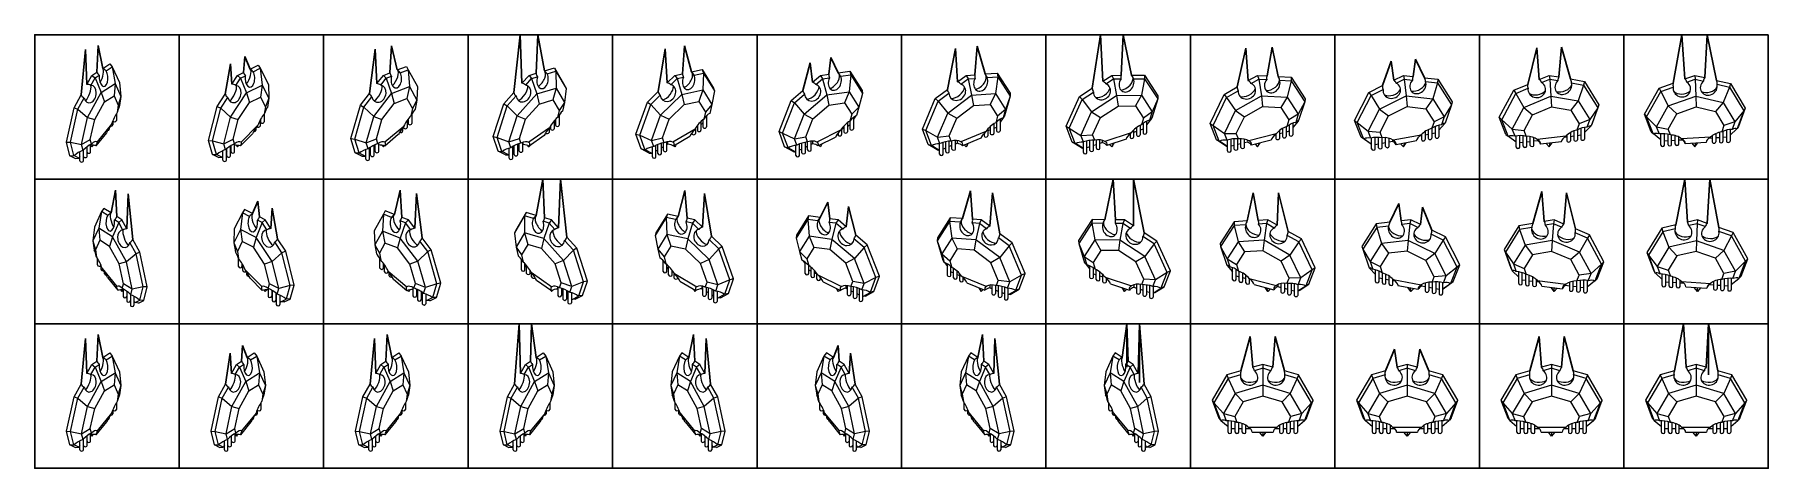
# Model space of a CAD drawing. Header units: inches. Extents: x -209 to 33, y -22 to 39.
import ezdxf

# ---------------------------------------------------------------- set-up
doc = ezdxf.new("R2010")
doc.units = ezdxf.units.IN
doc.header["$MEASUREMENT"] = 0

msp = doc.modelspace()

# ---------------------------------------------------------------- linework, layer by layer
for p, q in [((-201.6, 36.56), (-202.24, 30.19)), ((-201.42, 31.67), (-201.6, 36.56)), ((-199.85, 37.09), (-200.03, 33.38)), ((-199.21, 33.9), (-199.85, 37.09)), ((-161.15, 36.59), (-161.98, 30.4)), ((-160.92, 31.77), (-161.15, 36.59)), ((-158.9, 37.06), (-159.13, 33.28)), ((-158.08, 33.69), (-158.9, 37.06)), ((-140.92, 38.6), (-141.82, 30.53)), ((-140.67, 31.83), (-140.92, 38.6)), ((-138.44, 38.6), (-138.69, 33.22)), ((-137.54, 33.56), (-138.44, 38.6)), ((-120.67, 36.63), (-121.65, 30.67)), ((-120.4, 31.89), (-120.67, 36.63)), ((-117.99, 37.03), (-118.26, 33.16)), ((-117.01, 33.42), (-117.99, 37.03)), ((-80.15, 36.67), (-81.26, 30.97)), ((-79.84, 32.03), (-80.15, 36.67)), ((-77.12, 36.98), (-77.42, 33.02)), ((-76.01, 33.12), (-77.12, 36.98)), ((-59.87, 38.6), (-61.03, 31.14)), ((-59.55, 32.11), (-59.87, 38.6)), ((-56.7, 38.6), (-57.02, 32.94)), ((-55.54, 32.95), (-56.7, 38.6)), ((-39.58, 36.72), (-40.78, 31.31)), ((-39.25, 32.19), (-39.58, 36.72)), ((-35.9, 36.87), (-36.62, 32.86)), ((-35.09, 32.78), (-35.9, 36.87)), ((1.04, 36.77), (-0.22, 31.67)), ((1.39, 32.35), (1.04, 36.77)), ((4.48, 36.88), (4.14, 32.7)), ((5.75, 32.42), (4.48, 36.88)), ((20.09, 31.86), (21.3, 38.6)), ((21.3, 38.6), (21.72, 32.44)), ((24.5, 32.61), (24.85, 38.6)), ((24.85, 38.6), (26.13, 32.23)), ((-181.38, 34.54), (-182.11, 30.29)), ((-181.18, 31.72), (-181.38, 34.54)), ((-179.37, 35.56), (-179.58, 33.33)), ((-178.64, 33.8), (-179.37, 35.56)), ((-100.42, 34.69), (-101.46, 30.82)), ((-100.12, 31.96), (-100.42, 34.69)), ((-97.55, 35.4), (-97.84, 33.09)), ((-96.5, 33.28), (-97.55, 35.4)), ((-19.28, 34.89), (-20.52, 31.49)), ((-18.94, 32.27), (-19.28, 34.89)), ((-15.9, 35.21), (-16.24, 32.78)), ((-14.66, 32.6), (-15.9, 35.21)), ((-137.78, 18.43), (-138.68, 13.39)), ((-137.53, 13.05), (-137.78, 18.43)), ((-135.3, 18.43), (-135.55, 11.65)), ((-134.4, 10.36), (-135.3, 18.43)), ((-59.29, 12.78), (-58.13, 18.43)), ((-58.13, 18.43), (-57.81, 12.77)), ((-55.28, 11.93), (-55.28, 18.43)), ((-55.28, 18.43), (-53.79, 10.97)), ((20.44, 12.06), (21.72, 18.43)), ((21.72, 18.43), (22.07, 12.44)), ((24.85, 12.27), (25.2, 18.43)), ((25.2, 18.43), (26.48, 11.69)), ((-197.42, 16.92), (-198.06, 13.73)), ((-197.24, 13.21), (-197.42, 16.92)), ((-195.67, 16.38), (-195.84, 11.5)), ((-195.03, 10.02), (-195.67, 16.38)), ((-177.55, 15.38), (-178.28, 13.63)), ((-177.34, 13.16), (-177.55, 15.38)), ((-157.67, 16.89), (-158.49, 13.51)), ((-157.44, 13.11), (-157.67, 16.89)), ((-155.42, 16.42), (-155.64, 11.6)), ((-154.59, 10.23), (-155.42, 16.42)), ((-117.92, 16.85), (-118.86, 13.25)), ((-117.61, 12.99), (-117.92, 16.85)), ((-115.47, 11.72), (-115.2, 16.45)), ((-115.2, 16.45), (-114.22, 10.49)), ((-97.97, 15.23), (-99.02, 13.1)), ((-97.68, 12.92), (-97.97, 15.23)), ((-95.08, 14.62), (-95.4, 11.79)), ((-94.06, 10.64), (-95.08, 14.62)), ((-79.17, 12.94), (-78.06, 16.81)), ((-78.06, 16.81), (-77.75, 12.84)), ((-75.33, 11.86), (-74.95, 16.55)), ((-74.95, 16.55), (-73.92, 10.8)), ((-39.39, 12.61), (-38.58, 16.52)), ((-38.58, 16.52), (-37.85, 12.69)), ((-35.23, 12.01), (-35.03, 16.52)), ((-35.03, 16.52), (-33.69, 11.14)), ((-18.23, 15.04), (-19.47, 12.43)), ((-17.89, 12.61), (-18.23, 15.04)), ((-14.92, 14.55), (-15.19, 12.1)), ((-13.61, 11.32), (-14.92, 14.55)), ((0.47, 12.24), (1.74, 16.71)), ((1.74, 16.71), (2.08, 12.52)), ((4.83, 12.18), (5.18, 16.52)), ((5.18, 16.52), (6.44, 11.5)), ((-175.54, 14.37), (-175.74, 11.54)), ((-174.8, 10.12), (-175.54, 14.37)), ((-141.08, -1.74), (-141.72, -10.16)), ((-141.08, -1.74), (-140.9, -8.68)), ((-139.5, -6.97), (-139.33, -1.74)), ((-139.33, -1.74), (-138.69, -6.45)), ((-56.2, -1.74), (-56.84, -6.45)), ((-56.2, -7.78), (-56.2, -1.74)), ((-56.02, -6.97), (-56.2, -1.74)), ((-54.45, -1.74), (-54.62, -8.68)), ((-54.45, -9.93), (-54.45, -1.74)), ((-53.81, -10.16), (-54.45, -1.74)), ((20.25, -8.3), (21.53, -1.74)), ((21.53, -1.74), (21.89, -7.82)), ((24.68, -7.82), (25.03, -1.74)), ((25.03, -1.74), (26.32, -8.3)), ((25.03, -8.85), (25.03, -1.74)), ((-201.6, -3.79), (-202.24, -10.16)), ((-201.6, -3.79), (-201.42, -8.68)), ((-200.03, -6.97), (-199.85, -3.25)), ((-199.85, -3.25), (-199.21, -6.45)), ((-179.85, -6.97), (-179.68, -4.76)), ((-179.68, -4.76), (-179.03, -6.45)), ((-161.25, -3.79), (-161.89, -10.16)), ((-161.25, -3.79), (-161.07, -8.68)), ((-159.68, -6.97), (-159.5, -3.25)), ((-159.5, -3.25), (-158.86, -6.45)), ((-116.72, -3.25), (-117.36, -6.45)), ((-116.54, -6.97), (-116.72, -3.25)), ((-114.97, -3.79), (-115.15, -8.68)), ((-114.33, -10.16), (-114.97, -3.79)), ((-96.54, -4.76), (-97.19, -6.45)), ((-96.37, -6.97), (-96.54, -4.76)), ((-76.37, -3.25), (-77.01, -6.45)), ((-76.19, -6.97), (-76.37, -3.25)), ((-74.62, -3.79), (-74.8, -8.68)), ((-73.98, -10.16), (-74.62, -3.79)), ((-38.99, -3.52), (-40.27, -8.3)), ((-38.63, -7.82), (-38.99, -3.52)), ((-35.49, -3.52), (-35.84, -7.82)), ((-34.21, -8.3), (-35.49, -3.52)), ((1.36, -3.52), (0.08, -8.3)), ((1.71, -7.82), (1.36, -3.52)), ((4.86, -3.52), (4.51, -7.82)), ((6.14, -8.3), (4.86, -3.52)), ((-181.43, -5.83), (-182.07, -10.16)), ((-181.43, -5.83), (-181.25, -8.68)), ((-94.79, -5.83), (-94.97, -8.68)), ((-94.15, -10.16), (-94.79, -5.83)), ((-20.1, -8.3), (-18.81, -5.3)), ((-18.81, -5.3), (-18.46, -7.82)), ((-15.67, -7.82), (-15.31, -5.3)), ((-15.31, -5.3), (-14.03, -8.3))]:
    msp.add_line(p, q)
at = {"color": 0, "linetype": 'Continuous', "lineweight": 0, "extrusion": (-2e-16, -0.707107, 0.707107)}
for p, q in [((-199.21, 33.9), (-198.22, 34.53)), ((-198.75, 33.55), (-197.89, 34.1)), ((-198.22, 34.53), (-197.89, 34.1)), ((-197.89, 34.1), (-196.89, 31.91)), ((-197.89, 34.1), (-197.5, 31.78)), ((-178.64, 33.8), (-177.51, 34.37)), ((-178.2, 33.42), (-177.21, 33.92)), ((-177.51, 34.37), (-177.21, 33.92)), ((-177.21, 33.92), (-176.06, 31.66)), ((-177.21, 33.92), (-176.94, 31.57)), ((-158.08, 33.69), (-156.81, 34.18)), ((-156.81, 34.18), (-156.55, 33.71)), ((-137.54, 33.56), (-136.14, 33.97)), ((-136.14, 33.97), (-134.68, 31.47)), ((-136.14, 33.97), (-135.93, 33.49)), ((-201.42, 31.67), (-200.72, 32.93)), ((-200.87, 31.52), (-200.29, 32.57)), ((-200.72, 32.93), (-200.03, 33.38)), ((-200.72, 32.93), (-200.29, 32.57)), ((-200.29, 32.57), (-199.71, 32.94)), ((-200.29, 32.57), (-199.43, 30.55)), ((-199.43, 30.55), (-197.5, 31.78)), ((-197.5, 31.78), (-197.64, 30.09)), ((-197.5, 31.78), (-196.68, 29.99)), ((-196.89, 31.91), (-196.68, 29.99)), ((-181.18, 31.72), (-180.38, 32.93)), ((-180.63, 31.53), (-179.97, 32.54)), ((-180.38, 32.93), (-179.58, 33.33)), ((-180.38, 32.93), (-179.97, 32.54)), ((-179.97, 32.54), (-179.3, 32.87)), ((-179.97, 32.54), (-179.15, 30.47)), ((-179.15, 30.47), (-176.94, 31.57)), ((-176.94, 31.57), (-177.19, 29.89)), ((-176.94, 31.57), (-176, 29.73)), ((-176.06, 31.66), (-176, 29.73)), ((-160.92, 31.77), (-160.03, 32.93)), ((-160.39, 31.55), (-159.64, 32.52)), ((-160.03, 32.93), (-159.13, 33.28)), ((-160.03, 32.93), (-159.64, 32.52)), ((-159.64, 32.52), (-158.9, 32.8)), ((-159.64, 32.52), (-158.88, 30.4)), ((-157.67, 33.28), (-156.55, 33.71)), ((-156.55, 33.71), (-155.27, 31.38)), ((-156.55, 33.71), (-156.4, 31.36)), ((-140.67, 31.83), (-139.68, 32.93)), ((-140.15, 31.57), (-139.33, 32.49)), ((-139.68, 32.93), (-138.69, 33.22)), ((-139.68, 32.93), (-139.33, 32.49)), ((-139.33, 32.49), (-138.51, 32.73)), ((-139.33, 32.49), (-138.62, 30.33)), ((-137.15, 33.13), (-135.93, 33.49)), ((-135.93, 33.49), (-134.51, 31.08)), ((-135.93, 33.49), (-135.89, 31.13)), ((-120.4, 31.89), (-119.33, 32.93)), ((-119.9, 31.61), (-119.01, 32.47)), ((-119.33, 32.93), (-118.26, 33.16)), ((-119.33, 32.93), (-119.01, 32.47)), ((-119.01, 32.47), (-118.12, 32.66)), ((-119.01, 32.47), (-118.37, 30.27)), ((-117.01, 33.42), (-115.5, 33.74)), ((-116.65, 32.97), (-115.33, 33.25)), ((-115.5, 33.74), (-113.91, 31.15)), ((-115.5, 33.74), (-115.33, 33.25)), ((-115.33, 33.25), (-115.42, 30.89)), ((-115.33, 33.25), (-113.79, 30.75)), ((-100.12, 31.96), (-98.98, 32.93)), ((-99.64, 31.64), (-98.69, 32.45)), ((-98.98, 32.93), (-97.84, 33.09)), ((-98.98, 32.93), (-98.69, 32.45)), ((-98.69, 32.45), (-97.75, 32.58)), ((-98.69, 32.45), (-98.12, 30.21)), ((-96.5, 33.28), (-94.89, 33.5)), ((-96.17, 32.8), (-94.76, 33)), ((-94.76, 33), (-94.97, 30.64)), ((-94.89, 33.5), (-93.19, 30.8)), ((-94.89, 33.5), (-94.76, 33)), ((-94.76, 33), (-93.12, 30.39)), ((-79.84, 32.03), (-78.63, 32.93)), ((-79.39, 31.69), (-78.38, 32.44)), ((-78.63, 32.93), (-77.42, 33.02)), ((-78.63, 32.93), (-78.38, 32.44)), ((-78.38, 32.44), (-77.38, 32.51)), ((-78.38, 32.44), (-77.88, 30.16)), ((-76.01, 33.12), (-74.3, 33.24)), ((-75.72, 32.62), (-74.22, 32.73)), ((-74.22, 32.73), (-74.55, 30.39)), ((-74.3, 33.24), (-72.51, 30.43)), ((-74.3, 33.24), (-74.22, 32.73)), ((-74.22, 32.73), (-72.49, 30.02)), ((-59.55, 32.11), (-58.28, 32.93)), ((-59.12, 31.74), (-58.07, 32.42)), ((-58.28, 32.93), (-57.02, 32.94)), ((-58.28, 32.93), (-58.07, 32.42)), ((-58.07, 32.42), (-57.02, 32.43)), ((-58.07, 32.42), (-57.65, 30.12)), ((-55.54, 32.95), (-53.75, 32.96)), ((-55.29, 32.44), (-53.72, 32.45)), ((-53.72, 32.45), (-54.16, 30.14)), ((-53.75, 32.96), (-51.88, 30.05)), ((-53.75, 32.96), (-53.72, 32.45)), ((-53.72, 32.45), (-51.9, 29.64)), ((-39.25, 32.19), (-37.94, 32.93)), ((-38.85, 31.79), (-37.76, 32.41)), ((-37.94, 32.93), (-36.62, 32.86)), ((-37.94, 32.93), (-37.76, 32.41)), ((-37.76, 32.41), (-36.68, 32.35)), ((-37.76, 32.41), (-37.42, 30.08)), ((-35.09, 32.78), (-33.24, 32.68)), ((-34.87, 32.25), (-33.25, 32.17)), ((-33.25, 32.17), (-33.8, 29.89)), ((-33.24, 32.68), (-33.25, 32.17)), ((-33.25, 32.17), (-31.37, 29.24)), ((-33.24, 32.68), (-31.29, 29.64)), ((-22.42, 30.55), (-20.52, 31.49)), ((-18.94, 32.27), (-17.59, 32.93)), ((-18.58, 31.85), (-17.46, 32.4)), ((-17.59, 32.93), (-16.24, 32.78)), ((-17.59, 32.93), (-17.46, 32.4)), ((-17.46, 32.4), (-16.34, 32.27)), ((-17.46, 32.4), (-17.2, 30.05)), ((-14.66, 32.6), (-12.76, 32.39)), ((-14.49, 32.06), (-12.81, 31.87)), ((-12.81, 31.87), (-13.48, 29.63)), ((-12.76, 32.39), (-12.81, 31.87)), ((-12.81, 31.87), (-10.88, 28.83)), ((-12.76, 32.39), (-10.76, 29.23)), ((-2.16, 30.86), (-0.22, 31.67)), ((1.39, 32.35), (2.76, 32.93)), ((1.71, 31.91), (2.85, 32.39)), ((2.76, 32.93), (4.14, 32.7)), ((2.76, 32.93), (2.85, 32.39)), ((2.85, 32.39), (3.99, 32.2)), ((2.85, 32.39), (3.02, 30.03)), ((5.75, 32.42), (7.69, 32.08)), ((5.88, 31.87), (7.58, 31.58)), ((7.58, 31.58), (6.82, 29.38)), ((7.69, 32.08), (7.58, 31.58)), ((7.58, 31.58), (9.55, 28.41)), ((7.69, 32.08), (9.72, 28.8)), ((18.13, 31.16), (20.09, 31.86)), ((21.72, 32.44), (23.11, 32.93)), ((22, 31.98), (23.15, 32.39)), ((23.11, 32.93), (24.5, 32.61)), ((23.11, 32.93), (23.15, 32.39)), ((23.15, 32.39), (24.31, 32.12)), ((23.15, 32.39), (23.24, 30.02)), ((26.13, 32.23), (28.09, 31.78)), ((26.22, 31.68), (27.94, 31.28)), ((28.09, 31.78), (27.94, 31.28)), ((28.09, 31.78), (30.15, 28.37)), ((-203.22, 28.41), (-202.24, 30.19)), ((-202.7, 28.21), (-201.83, 29.78)), ((-201.35, 27.06), (-199.43, 30.55)), ((-200.34, 26.78), (-198.99, 29.22)), ((-199.43, 30.55), (-198.99, 29.22)), ((-198.99, 29.22), (-197.64, 30.09)), ((-197.64, 30.09), (-197.04, 28.77)), ((-196.68, 29.99), (-197.04, 28.77)), ((-196.68, 29.99), (-196.88, 28.71)), ((-183.24, 28.57), (-182.11, 30.29)), ((-182.72, 28.35), (-181.73, 29.86)), ((-181.36, 27.11), (-179.15, 30.47)), ((-180.29, 26.76), (-178.74, 29.12)), ((-179.15, 30.47), (-178.74, 29.12)), ((-178.74, 29.12), (-177.19, 29.89)), ((-177.19, 29.89), (-176.5, 28.53)), ((-176, 29.73), (-176.5, 28.53)), ((-176, 29.73), (-176.22, 28.46)), ((-163.24, 28.76), (-161.98, 30.4)), ((-162.74, 28.5), (-161.62, 29.95)), ((-161.35, 27.18), (-158.88, 30.4)), ((-158.88, 30.4), (-156.4, 31.36)), ((-158.88, 30.4), (-158.5, 29.02)), ((-158.5, 29.02), (-156.76, 29.69)), ((-156.4, 31.36), (-156.76, 29.69)), ((-156.76, 29.69), (-155.98, 28.29)), ((-156.4, 31.36), (-155.35, 29.45)), ((-155.35, 29.45), (-155.98, 28.29)), ((-155.35, 29.45), (-155.6, 28.19)), ((-155.27, 31.38), (-155.35, 29.45)), ((-143.21, 28.97), (-141.82, 30.53)), ((-142.73, 28.68), (-141.5, 30.05)), ((-141.34, 27.28), (-138.62, 30.33)), ((-138.62, 30.33), (-135.89, 31.13)), ((-138.62, 30.33), (-138.26, 28.93)), ((-138.26, 28.93), (-136.35, 29.49)), ((-135.89, 31.13), (-136.35, 29.49)), ((-136.35, 29.49), (-135.5, 28.04)), ((-135.89, 31.13), (-134.74, 29.15)), ((-134.74, 29.15), (-135.5, 28.04)), ((-134.74, 29.15), (-135.01, 27.91)), ((-134.51, 31.08), (-134.74, 29.15)), ((-134.68, 31.47), (-134.51, 31.08)), ((-124.75, 24.72), (-123.16, 29.2)), ((-123.16, 29.2), (-121.65, 30.67)), ((-123.16, 29.2), (-122.69, 28.88)), ((-122.69, 28.88), (-121.37, 30.17)), ((-121.32, 27.39), (-118.37, 30.27)), ((-118.37, 30.27), (-115.42, 30.89)), ((-118.37, 30.27), (-118.04, 28.85)), ((-118.04, 28.85), (-115.97, 29.28)), ((-115.42, 30.89), (-115.97, 29.28)), ((-115.97, 29.28), (-115.05, 27.77)), ((-115.42, 30.89), (-114.16, 28.84)), ((-113.79, 30.75), (-114.16, 28.84)), ((-113.91, 31.15), (-113.79, 30.75)), ((-104.77, 25.07), (-103.08, 29.44)), ((-104.27, 24.87), (-102.63, 29.09)), ((-103.08, 29.44), (-101.46, 30.82)), ((-103.08, 29.44), (-102.63, 29.09)), ((-102.63, 29.09), (-101.22, 30.3)), ((-102.63, 29.09), (-101.28, 27.52)), ((-101.28, 27.52), (-98.12, 30.21)), ((-98.12, 30.21), (-94.97, 30.64)), ((-98.12, 30.21), (-97.83, 28.77)), ((-97.83, 28.77), (-95.62, 29.08)), ((-94.97, 30.64), (-95.62, 29.08)), ((-95.62, 29.08), (-94.63, 27.51)), ((-94.97, 30.64), (-93.62, 28.51)), ((-93.12, 30.39), (-93.62, 28.51)), ((-93.19, 30.8), (-93.12, 30.39)), ((-84.76, 25.43), (-82.96, 29.7)), ((-84.28, 25.21), (-82.55, 29.33)), ((-82.96, 29.7), (-81.26, 30.97)), ((-82.96, 29.7), (-82.55, 29.33)), ((-82.55, 29.33), (-81.05, 30.45)), ((-82.55, 29.33), (-81.22, 27.67)), ((-81.22, 27.67), (-77.88, 30.16)), ((-77.88, 30.16), (-74.55, 30.39)), ((-77.88, 30.16), (-77.63, 28.71)), ((-74.55, 30.39), (-75.29, 28.87)), ((-74.55, 30.39), (-73.13, 28.18)), ((-72.49, 30.02), (-73.28, 27.3)), ((-72.49, 30.02), (-73.13, 28.18)), ((-72.51, 30.43), (-72.49, 30.02)), ((-64.69, 25.82), (-62.82, 29.98)), ((-64.24, 25.57), (-62.43, 29.58)), ((-62.82, 29.98), (-61.03, 31.14)), ((-62.82, 29.98), (-62.43, 29.58)), ((-62.43, 29.58), (-60.86, 30.6)), ((-62.43, 29.58), (-61.14, 27.84)), ((-61.14, 27.84), (-57.65, 30.12)), ((-57.65, 30.12), (-54.16, 30.14)), ((-57.65, 30.12), (-57.44, 28.65)), ((-54.16, 30.14), (-54.99, 28.67)), ((-54.16, 30.14), (-52.67, 27.83)), ((-51.9, 29.64), (-52.73, 26.96)), ((-51.9, 29.64), (-52.67, 27.83)), ((-51.88, 30.05), (-51.9, 29.64)), ((-44.58, 26.22), (-42.63, 30.26)), ((-44.16, 25.94), (-42.28, 29.84)), ((-42.63, 30.26), (-40.78, 31.31)), ((-42.63, 30.26), (-42.28, 29.84)), ((-42.28, 29.84), (-40.66, 30.77)), ((-42.28, 29.84), (-41.04, 28.02)), ((-41.04, 28.02), (-37.42, 30.08)), ((-37.42, 30.08), (-37.25, 28.6)), ((-37.42, 30.08), (-33.8, 29.89)), ((-33.8, 29.89), (-34.71, 28.46)), ((-33.8, 29.89), (-32.26, 27.49)), ((-31.37, 29.24), (-32.26, 27.49)), ((-31.37, 29.24), (-32.22, 26.61)), ((-31.29, 29.64), (-31.37, 29.24)), ((-24.42, 26.64), (-22.42, 30.55)), ((-24.03, 26.33), (-22.1, 30.11)), ((-22.42, 30.55), (-22.1, 30.11)), ((-22.1, 30.11), (-20.43, 30.94)), ((-22.1, 30.11), (-20.92, 28.22)), ((-20.92, 28.22), (-17.2, 30.05)), ((-17.2, 30.05), (-17.07, 28.57)), ((-17.2, 30.05), (-13.48, 29.63)), ((-13.48, 29.63), (-14.46, 28.27)), ((-13.48, 29.63), (-11.9, 27.13)), ((-10.76, 29.23), (-10.88, 28.83)), ((-4.2, 27.07), (-2.16, 30.86)), ((-3.86, 26.74), (-1.89, 30.4)), ((-2.16, 30.86), (-1.89, 30.4)), ((-1.89, 30.4), (-0.18, 31.12)), ((-1.89, 30.4), (-0.77, 28.43)), ((-0.77, 28.43), (3.02, 30.03)), ((3.02, 30.03), (3.11, 28.54)), ((3.02, 30.03), (6.82, 29.38)), ((6.82, 29.38), (5.77, 28.08)), ((6.82, 29.38), (8.43, 26.78)), ((16.07, 27.5), (18.13, 31.16)), ((16.37, 27.15), (18.36, 30.69)), ((18.13, 31.16), (18.36, 30.69)), ((18.36, 30.69), (20.09, 31.3)), ((18.36, 30.69), (19.4, 28.66)), ((19.4, 28.66), (23.24, 30.02)), ((23.24, 30.02), (23.28, 28.52)), ((23.24, 30.02), (27.08, 29.13)), ((27.08, 29.13), (25.98, 27.9)), ((27.94, 31.28), (27.08, 29.13)), ((27.08, 29.13), (28.71, 26.44)), ((27.94, 31.28), (29.94, 27.99)), ((-204.26, 23.6), (-203.22, 28.41)), ((-203.7, 23.58), (-202.7, 28.21)), ((-203.22, 28.41), (-202.7, 28.21)), ((-202.7, 28.21), (-201.35, 27.06)), ((-202.17, 23.26), (-201.35, 27.06)), ((-201.35, 27.06), (-200.34, 26.78)), ((-200.95, 23.98), (-200.34, 26.78)), ((-197.31, 27.57), (-197.31, 26.63)), ((-197.04, 28.77), (-197.2, 27.74)), ((-184.43, 23.84), (-183.24, 28.57)), ((-183.87, 23.78), (-182.72, 28.35)), ((-183.24, 28.57), (-182.72, 28.35)), ((-182.72, 28.35), (-181.36, 27.11)), ((-182.3, 23.37), (-181.36, 27.11)), ((-181.36, 27.11), (-180.29, 26.76)), ((-180.98, 24.01), (-180.29, 26.76)), ((-177.25, 26.67), (-177.25, 25.85)), ((-177.17, 26.8), (-177.17, 26.43)), ((-176.5, 28.53), (-176.68, 27.52)), ((-176.67, 27.53), (-176.67, 26.43)), ((-164.57, 24.1), (-163.24, 28.76)), ((-164.02, 24.01), (-162.74, 28.5)), ((-163.24, 28.76), (-162.74, 28.5)), ((-162.74, 28.5), (-161.35, 27.18)), ((-162.41, 23.5), (-161.35, 27.18)), ((-161.35, 27.18), (-160.23, 26.77)), ((-161.01, 24.05), (-160.23, 26.77)), ((-160.23, 26.77), (-158.5, 29.02)), ((-156.66, 26.71), (-156.7, 26.63)), ((-156.7, 26.66), (-156.7, 25.66)), ((-156.56, 26.86), (-156.56, 26.21)), ((-155.98, 28.29), (-156.18, 27.29)), ((-156.06, 27.53), (-156.06, 26.21)), ((-144.68, 24.4), (-143.21, 28.97)), ((-144.14, 24.27), (-142.73, 28.68)), ((-143.21, 28.97), (-142.73, 28.68)), ((-142.73, 28.68), (-141.34, 27.28)), ((-142.5, 23.66), (-141.34, 27.28)), ((-141.34, 27.28), (-140.18, 26.79)), ((-141.03, 24.13), (-140.18, 26.79)), ((-140.18, 26.79), (-138.26, 28.93)), ((-135.97, 26.64), (-136.1, 26.39)), ((-135.97, 26.81), (-135.97, 25.97)), ((-135.5, 28.04), (-135.72, 27.05)), ((-135.47, 27.42), (-135.47, 25.97)), ((-124.22, 24.56), (-122.69, 28.88)), ((-122.69, 28.88), (-121.32, 27.39)), ((-122.57, 23.85), (-121.32, 27.39)), ((-121.32, 27.39), (-120.12, 26.83)), ((-121.04, 24.22), (-120.12, 26.83)), ((-120.12, 26.83), (-118.04, 28.85)), ((-115.42, 26.7), (-115.42, 25.72)), ((-115.05, 27.77), (-115.29, 26.8)), ((-114.16, 28.84), (-115.05, 27.77)), ((-114.84, 27.32), (-114.92, 27.19)), ((-114.92, 27.25), (-114.92, 25.72)), ((-114.16, 28.84), (-114.46, 27.62)), ((-102.62, 24.06), (-101.28, 27.52)), ((-101.28, 27.52), (-100.05, 26.88)), ((-101.04, 24.34), (-100.05, 26.88)), ((-100.05, 26.88), (-97.83, 28.77)), ((-94.63, 27.51), (-94.89, 26.55)), ((-93.62, 28.51), (-94.63, 27.51)), ((-94.12, 27.22), (-94.39, 26.8)), ((-94.39, 27.03), (-94.39, 25.46)), ((-93.62, 28.51), (-93.95, 27.31)), ((-82.64, 24.29), (-81.22, 27.67)), ((-81.22, 27.67), (-79.97, 26.96)), ((-81.02, 24.47), (-79.97, 26.96)), ((-79.97, 26.96), (-77.63, 28.71)), ((-77.63, 28.71), (-75.29, 28.87)), ((-75.29, 28.87), (-74.25, 27.24)), ((-74.25, 27.24), (-74.52, 26.3)), ((-73.13, 28.18), (-74.25, 27.24)), ((-73.49, 26.99), (-73.9, 26.41)), ((-73.9, 26.79), (-73.9, 25.18)), ((-73.13, 28.18), (-73.47, 27)), ((-73.32, 27.23), (-73.43, 27.08)), ((-73.28, 27.3), (-73.3, 27.23)), ((-62.63, 24.55), (-61.14, 27.84)), ((-61.14, 27.84), (-59.89, 27.05)), ((-60.98, 24.63), (-59.89, 27.05)), ((-59.89, 27.05), (-57.44, 28.65)), ((-57.44, 28.65), (-54.99, 28.67)), ((-54.99, 28.67), (-53.9, 26.97)), ((-53.9, 26.97), (-54.18, 26.04)), ((-52.67, 27.83), (-53.9, 26.97)), ((-52.78, 26.89), (-53.45, 26.04)), ((-52.67, 27.83), (-53.03, 26.68)), ((-52.73, 26.96), (-52.76, 26.89)), ((-42.58, 24.83), (-41.04, 28.02)), ((-41.04, 28.02), (-39.79, 27.16)), ((-40.93, 24.81), (-39.79, 27.16)), ((-39.79, 27.16), (-37.25, 28.6)), ((-37.25, 28.6), (-34.71, 28.46)), ((-34.71, 28.46), (-33.58, 26.7)), ((-33.58, 26.7), (-33.87, 25.79)), ((-32.26, 27.49), (-33.58, 26.7)), ((-32.26, 27.49), (-32.63, 26.35)), ((-24.42, 26.64), (-24.03, 26.33)), ((-23.5, 24.31), (-24.42, 26.64)), ((-22.5, 25.12), (-20.92, 28.22)), ((-20.92, 28.22), (-19.68, 27.28)), ((-20.85, 25), (-19.68, 27.28)), ((-19.68, 27.28), (-17.07, 28.57)), ((-17.07, 28.57), (-14.46, 28.27)), ((-14.46, 28.27), (-13.29, 26.43)), ((-11.9, 27.13), (-13.29, 26.43)), ((-11.9, 27.13), (-12.28, 26.02)), ((-10.88, 28.83), (-11.9, 27.13)), ((-10.88, 28.83), (-11.76, 26.25)), ((-4.2, 27.07), (-3.86, 26.74)), ((-3.27, 24.68), (-4.2, 27.07)), ((-2.96, 24.44), (-3.86, 26.74)), ((-3.86, 26.74), (-2.39, 25.44)), ((-2.39, 25.44), (-0.77, 28.43)), ((-0.77, 28.43), (0.45, 27.41)), ((-0.74, 25.21), (0.45, 27.41)), ((0.45, 27.41), (3.11, 28.54)), ((3.11, 28.54), (5.77, 28.08)), ((5.77, 28.08), (6.96, 26.17)), ((8.43, 26.78), (6.96, 26.17)), ((8.43, 26.78), (8.04, 25.7)), ((9.55, 28.41), (8.43, 26.78)), ((9.55, 28.41), (8.65, 25.89)), ((9.72, 28.8), (8.79, 26.19)), ((9.72, 28.8), (9.55, 28.41)), ((16.07, 27.5), (16.37, 27.15)), ((17.01, 25.06), (16.07, 27.5)), ((17.28, 24.8), (16.37, 27.15)), ((16.37, 27.15), (17.77, 25.76)), ((17.77, 25.76), (19.4, 28.66)), ((19.39, 25.43), (20.59, 27.56)), ((19.4, 28.66), (20.59, 27.56)), ((20.59, 27.56), (23.28, 28.52)), ((23.28, 28.52), (25.98, 27.9)), ((25.98, 27.9), (27.18, 25.91)), ((29.94, 27.99), (28.71, 26.44)), ((29.94, 27.99), (29.03, 25.53)), ((30.15, 28.37), (29.21, 25.81)), ((30.15, 28.37), (29.94, 27.99)), ((-198.69, 24.91), (-200.16, 23.11)), ((-197.98, 26.13), (-200.01, 23.65)), ((-198.31, 25.6), (-198.31, 25.41)), ((-197.81, 26.59), (-197.81, 26.02)), ((-178.31, 24.78), (-179.99, 23.08)), ((-177.57, 25.96), (-179.9, 23.61)), ((-177.82, 25.61), (-177.82, 25.27)), ((-157.94, 24.65), (-159.82, 23.06)), ((-157.19, 25.79), (-159.8, 23.59)), ((-157.34, 25.59), (-157.34, 25.12)), ((-157.2, 25.78), (-157.2, 25.66)), ((-144.68, 24.4), (-144.14, 24.27)), ((-144.01, 22.37), (-144.68, 24.4)), ((-143.49, 22.32), (-144.14, 24.27)), ((-144.14, 24.27), (-142.5, 23.66)), ((-136.83, 25.61), (-139.7, 23.58)), ((-137.58, 24.52), (-139.66, 23.05)), ((-136.89, 25.55), (-136.89, 24.97)), ((-136.68, 25.89), (-136.68, 25.47)), ((-136.18, 26.59), (-136.18, 25.47)), ((-136.1, 26.39), (-136.18, 26.34)), ((-124.75, 24.72), (-124.22, 24.56)), ((-124.02, 22.65), (-124.75, 24.72)), ((-123.53, 22.57), (-124.22, 24.56)), ((-124.22, 24.56), (-122.57, 23.85)), ((-122.57, 23.85), (-121.04, 24.22)), ((-120.8, 23.53), (-121.04, 24.22)), ((-116.49, 25.44), (-119.6, 23.59)), ((-117.24, 24.39), (-119.49, 23.06)), ((-116.95, 24.89), (-116.95, 24.81)), ((-116.45, 25.51), (-116.45, 24.81)), ((-116.18, 25.77), (-116.35, 25.67)), ((-116.18, 25.91), (-116.18, 25.26)), ((-115.68, 26.47), (-115.68, 25.26)), ((-115.52, 26.16), (-115.68, 26.06)), ((-115.42, 26.33), (-115.52, 26.16)), ((-104.77, 25.07), (-104.27, 24.87)), ((-104, 22.95), (-104.77, 25.07)), ((-103.52, 22.84), (-104.27, 24.87)), ((-104.27, 24.87), (-102.62, 24.06)), ((-102.62, 24.06), (-101.04, 24.34)), ((-100.78, 23.63), (-101.04, 24.34)), ((-96.17, 25.26), (-99.5, 23.62)), ((-96.92, 24.26), (-99.32, 23.07)), ((-96.53, 24.88), (-96.53, 24.65)), ((-95.71, 25.55), (-96.03, 25.39)), ((-96.03, 25.47), (-96.03, 24.65)), ((-95.71, 25.86), (-95.71, 25.05)), ((-95.21, 26.32), (-95.21, 25.05)), ((-94.96, 25.92), (-95.21, 25.8)), ((-94.89, 26.02), (-94.96, 25.92)), ((-94.89, 26.55), (-94.89, 25.46)), ((-84.76, 25.43), (-84.28, 25.21)), ((-83.94, 23.27), (-84.76, 25.43)), ((-83.49, 23.13), (-84.28, 25.21)), ((-84.28, 25.21), (-82.64, 24.29)), ((-82.64, 24.29), (-81.02, 24.47)), ((-82.3, 23.39), (-82.64, 24.29)), ((-80.75, 23.75), (-81.02, 24.47)), ((-75.88, 25.09), (-79.39, 23.66)), ((-76.14, 24.84), (-76.14, 24.48)), ((-75.64, 25.4), (-75.64, 24.48)), ((-75.27, 25.33), (-75.64, 25.18)), ((-75.27, 25.77), (-75.27, 24.83)), ((-74.77, 26.15), (-74.77, 24.83)), ((-74.44, 25.67), (-74.77, 25.53)), ((-74.4, 25.71), (-74.44, 25.67)), ((-74.4, 26.4), (-74.4, 25.18)), ((-64.69, 25.82), (-64.24, 25.57)), ((-63.83, 23.6), (-64.69, 25.82)), ((-63.42, 23.43), (-64.24, 25.57)), ((-64.24, 25.57), (-62.63, 24.55)), ((-62.63, 24.55), (-60.98, 24.63)), ((-62.27, 23.63), (-62.63, 24.55)), ((-60.7, 23.89), (-60.98, 24.63)), ((-55.6, 24.92), (-59.28, 23.71)), ((-55.76, 24.79), (-55.76, 24.31)), ((-55.26, 25.31), (-55.26, 24.31)), ((-54.85, 25.1), (-55.26, 24.97)), ((-54.85, 25.65), (-54.85, 24.61)), ((-54.35, 25.96), (-54.35, 24.61)), ((-53.95, 25.4), (-54.35, 25.27)), ((-53.95, 26.22), (-53.95, 24.9)), ((-53.45, 26.53), (-53.45, 24.9)), ((-44.58, 26.22), (-44.16, 25.94)), ((-43.69, 23.95), (-44.58, 26.22)), ((-43.31, 23.76), (-44.16, 25.94)), ((-44.16, 25.94), (-42.58, 24.83)), ((-42.58, 24.83), (-40.93, 24.81)), ((-42.21, 23.89), (-42.58, 24.83)), ((-40.63, 24.05), (-40.93, 24.81)), ((-35.34, 24.76), (-39.16, 23.78)), ((-35.41, 24.64), (-35.54, 24.6)), ((-35.41, 24.71), (-35.41, 24.13)), ((-34.91, 25.2), (-34.91, 24.13)), ((-34.47, 24.88), (-34.91, 24.76)), ((-34.47, 25.51), (-34.47, 24.38)), ((-33.97, 25.75), (-33.97, 24.38)), ((-33.53, 25.12), (-33.97, 25.01)), ((-33.53, 26.01), (-33.53, 24.62)), ((-32.28, 26.55), (-33.03, 25.67)), ((-33.03, 26.25), (-33.03, 24.62)), ((-32.22, 26.61), (-32.26, 26.55)), ((-23.15, 24.1), (-24.03, 26.33)), ((-24.03, 26.33), (-22.5, 25.12)), ((-23.5, 24.31), (-23.15, 24.1)), ((-22.1, 23.33), (-23.5, 24.31)), ((-22.5, 25.12), (-20.85, 25)), ((-22.12, 24.16), (-22.5, 25.12)), ((-21.52, 22.65), (-21.52, 24.27)), ((-21.05, 22.83), (-21.05, 24.28)), ((-20.54, 24.23), (-20.85, 25)), ((-20.55, 22.83), (-20.55, 24.23)), ((-20.08, 23.01), (-20.08, 24.23)), ((-15.11, 24.6), (-19.03, 23.86)), ((-15.07, 24.47), (-15.35, 24.42)), ((-15.07, 24.65), (-15.07, 23.96)), ((-14.57, 25.08), (-14.57, 23.96)), ((-14.11, 24.65), (-14.57, 24.57)), ((-14.11, 25.34), (-14.11, 24.15)), ((-13.61, 25.54), (-13.61, 24.15)), ((-13.14, 24.84), (-13.61, 24.75)), ((-13.29, 26.43), (-13.6, 25.54)), ((-13.14, 25.78), (-13.14, 24.33)), ((-11.82, 26.2), (-12.64, 25.3)), ((-12.64, 25.96), (-12.64, 24.33)), ((-11.76, 26.25), (-11.81, 26.19)), ((-3.27, 24.68), (-2.96, 24.44)), ((-2.9, 24.4), (-2.96, 24.44)), ((-2.96, 24.44), (-2.89, 24.4)), ((-1.84, 23.6), (-2.9, 24.4)), ((-2.39, 25.44), (-0.74, 25.21)), ((-2, 24.44), (-2.39, 25.44)), ((-1.84, 22.91), (-1.84, 24.47)), ((-1.34, 22.91), (-1.34, 24.52)), ((-0.86, 23.03), (-0.86, 24.49)), ((-0.43, 24.42), (-0.74, 25.21)), ((-0.36, 23.03), (-0.36, 24.42)), ((0.13, 23.16), (0.13, 24.37)), ((0.63, 23.16), (0.63, 24.23)), ((5.11, 24.46), (1.11, 23.96)), ((5.24, 24.31), (4.85, 24.26)), ((5.24, 24.58), (5.24, 23.79)), ((5.74, 24.94), (5.74, 23.79)), ((6.23, 24.43), (5.74, 24.37)), ((6.23, 25.17), (6.23, 23.92)), ((6.96, 26.17), (6.65, 25.3)), ((6.73, 25.34), (6.73, 23.92)), ((7.21, 24.56), (6.73, 24.5)), ((7.21, 25.54), (7.21, 24.04)), ((8.6, 25.84), (7.71, 24.95)), ((7.71, 25.67), (7.71, 24.04)), ((8.65, 25.89), (8.6, 25.83)), ((8.79, 26.19), (8.65, 25.89)), ((17.01, 25.06), (17.28, 24.8)), ((17.33, 24.76), (17.28, 24.8)), ((17.28, 24.8), (17.34, 24.75)), ((18.37, 23.92), (17.33, 24.76)), ((17.77, 25.76), (19.39, 25.43)), ((18.16, 24.74), (17.77, 25.76)), ((18.37, 23.18), (18.37, 24.77)), ((18.87, 23.18), (18.87, 24.77)), ((19.37, 23.25), (19.37, 24.7)), ((19.7, 24.62), (19.39, 25.43)), ((19.87, 23.25), (19.87, 24.61)), ((20.36, 23.31), (20.36, 24.52)), ((20.86, 23.31), (20.86, 24.33)), ((25.31, 24.31), (21.26, 24.06)), ((25.53, 24.51), (25.53, 23.63)), ((26.03, 24.81), (26.03, 23.63)), ((26.53, 24.22), (26.03, 24.19)), ((26.53, 24.99), (26.53, 23.69)), ((27.18, 25.91), (26.87, 25.06)), ((27.03, 25.13), (27.03, 23.69)), ((27.52, 24.28), (27.03, 24.25)), ((28.71, 26.44), (27.18, 25.91)), ((27.52, 25.29), (27.52, 23.75)), ((28.97, 25.47), (28.02, 24.6)), ((28.02, 25.37), (28.02, 23.75)), ((28.71, 26.44), (28.32, 25.37)), ((29.03, 25.53), (28.97, 25.47)), ((29.21, 25.81), (29.03, 25.53)), ((-204.26, 23.6), (-203.7, 23.58)), ((-203.79, 21.68), (-204.26, 23.6)), ((-203.24, 21.73), (-203.7, 23.58)), ((-203.7, 23.58), (-202.17, 23.26)), ((-202.41, 21), (-202.41, 22.26)), ((-202.17, 23.26), (-200.95, 23.98)), ((-201.97, 22.46), (-202.17, 23.26)), ((-201.91, 21), (-201.91, 22.53)), ((-201.41, 21.62), (-201.41, 22.97)), ((-200.79, 23.34), (-200.95, 23.98)), ((-200.91, 22.23), (-200.91, 23.28)), ((-200.91, 23.15), (-200.72, 22.93)), ((-184.43, 23.84), (-183.87, 23.78)), ((-183.89, 21.89), (-184.43, 23.84)), ((-183.89, 21.89), (-183.35, 21.9)), ((-183.06, 21.48), (-183.89, 21.89)), ((-183.35, 21.9), (-183.87, 23.78)), ((-183.87, 23.78), (-182.3, 23.37)), ((-183.35, 21.9), (-183.27, 21.9)), ((-182.58, 21.52), (-183.32, 21.88)), ((-182.44, 21.1), (-182.44, 22.41)), ((-182.3, 23.37), (-180.98, 24.01)), ((-182.07, 22.55), (-182.3, 23.37)), ((-181.94, 21.1), (-181.94, 22.67)), ((-181.87, 22.24), (-181.94, 22.16)), ((-181.87, 21.68), (-181.87, 22.73)), ((-181.37, 21.68), (-181.37, 23.08)), ((-181.3, 22.82), (-181.37, 22.74)), ((-181.3, 22.26), (-181.3, 23.12)), ((-180.8, 23.36), (-180.98, 24.01)), ((-180.8, 22.26), (-180.8, 23.36)), ((-180.6, 23.18), (-180.38, 22.93)), ((-164.57, 24.1), (-164.02, 24.01)), ((-163.96, 22.12), (-164.57, 24.1)), ((-163.43, 22.1), (-164.02, 24.01)), ((-164.02, 24.01), (-162.41, 23.5)), ((-163.96, 22.12), (-163.43, 22.1)), ((-163.03, 21.65), (-163.96, 22.12)), ((-163.43, 22.1), (-163.36, 22.09)), ((-162.57, 21.66), (-163.4, 22.08)), ((-162.47, 21.23), (-162.47, 22.58)), ((-162.41, 23.5), (-161.01, 24.05)), ((-162.15, 22.67), (-162.41, 23.5)), ((-161.97, 21.23), (-161.97, 22.82)), ((-161.82, 22.3), (-161.97, 22.18)), ((-161.82, 21.77), (-161.82, 22.91)), ((-161.32, 21.77), (-161.32, 23.2)), ((-161.18, 22.84), (-161.32, 22.72)), ((-161.18, 22.31), (-161.18, 23.26)), ((-160.81, 23.39), (-161.01, 24.05)), ((-160.68, 22.31), (-160.68, 23.47)), ((-160.26, 23.18), (-160.03, 22.93)), ((-144.01, 22.37), (-143.49, 22.32)), ((-142.99, 21.85), (-144.01, 22.37)), ((-143.49, 22.32), (-143.41, 22.31)), ((-142.55, 21.83), (-143.46, 22.3)), ((-142.99, 21.85), (-142.55, 21.83)), ((-142.47, 21.89), (-142.55, 21.83)), ((-142.5, 23.66), (-141.03, 24.13)), ((-142.22, 22.82), (-142.5, 23.66)), ((-142.47, 21.37), (-142.47, 22.76)), ((-141.97, 21.37), (-141.97, 22.98)), ((-141.76, 22.39), (-141.97, 22.24)), ((-141.76, 21.87), (-141.76, 23.1)), ((-141.26, 21.87), (-141.26, 23.32)), ((-141.06, 22.89), (-141.26, 22.74)), ((-141.06, 22.37), (-141.06, 23.39)), ((-140.81, 23.45), (-141.03, 24.13)), ((-140.56, 22.37), (-140.56, 23.57)), ((-140.52, 23.27), (-140.56, 23.24)), ((-139.89, 23.14), (-139.68, 22.93)), ((-124.02, 22.65), (-123.53, 22.57)), ((-122.91, 22.06), (-124.02, 22.65)), ((-123.53, 22.57), (-123.45, 22.55)), ((-122.5, 22.02), (-123.48, 22.54)), ((-122.91, 22.06), (-122.5, 22.02)), ((-122.27, 22.99), (-122.57, 23.85)), ((-122.46, 22.04), (-122.5, 22.02)), ((-122.46, 21.54), (-122.46, 22.95)), ((-121.96, 21.54), (-121.96, 23.16)), ((-121.69, 22.5), (-121.96, 22.34)), ((-121.69, 22), (-121.69, 23.28)), ((-121.19, 22), (-121.19, 23.45)), ((-120.93, 22.95), (-121.19, 22.8)), ((-120.93, 22.45), (-120.93, 23.51)), ((-120.43, 22.45), (-120.43, 23.66)), ((-120.3, 23.32), (-120.43, 23.25)), ((-119.47, 23.07), (-119.33, 22.93)), ((-119.18, 23.19), (-119.15, 23.26)), ((-104, 22.95), (-103.52, 22.84)), ((-102.81, 22.29), (-104, 22.95)), ((-103.52, 22.84), (-103.45, 22.81)), ((-102.43, 22.22), (-103.48, 22.81)), ((-102.81, 22.29), (-102.43, 22.22)), ((-102.3, 23.18), (-102.62, 24.06)), ((-102.42, 22.23), (-102.43, 22.22)), ((-102.42, 21.73), (-102.42, 23.17)), ((-101.92, 21.73), (-101.92, 23.36)), ((-101.6, 22.63), (-101.92, 22.47)), ((-101.6, 22.13), (-101.6, 23.47)), ((-101.1, 22.13), (-101.1, 23.59)), ((-100.78, 23.04), (-101.1, 22.88)), ((-100.78, 22.54), (-100.78, 23.63)), ((-100.28, 22.54), (-100.28, 23.76)), ((-100.08, 23.39), (-100.28, 23.28)), ((-99.19, 23.14), (-98.98, 22.93)), ((-98.9, 23.08), (-98.76, 23.35)), ((-83.94, 23.27), (-83.49, 23.13)), ((-82.68, 22.53), (-83.94, 23.27)), ((-83.49, 23.13), (-83.41, 23.1)), ((-82.36, 22.46), (-83.44, 23.1)), ((-82.68, 22.53), (-82.36, 22.45)), ((-82.36, 21.93), (-82.36, 23.39)), ((-81.86, 21.93), (-81.86, 23.56)), ((-81.5, 22.78), (-81.86, 22.63)), ((-81.5, 22.29), (-81.5, 23.66)), ((-81, 22.29), (-81, 23.74)), ((-80.63, 23.14), (-81, 22.99)), ((-80.63, 22.64), (-80.63, 23.78)), ((-80.13, 22.64), (-80.13, 23.85)), ((-79.85, 23.46), (-80.13, 23.34)), ((-76.61, 24.14), (-79.15, 23.1)), ((-78.9, 23.2), (-78.63, 22.93)), ((-78.61, 22.98), (-78.36, 23.42)), ((-63.83, 23.6), (-63.42, 23.43)), ((-62.52, 22.79), (-63.83, 23.6)), ((-63.42, 23.43), (-63.34, 23.4)), ((-62.28, 22.72), (-63.37, 23.4)), ((-62.52, 22.79), (-62.28, 22.7)), ((-62.28, 22.16), (-62.28, 23.63)), ((-61.78, 22.16), (-61.78, 23.79)), ((-61.37, 22.95), (-61.78, 22.82)), ((-61.37, 22.46), (-61.37, 23.86)), ((-60.87, 22.46), (-60.87, 23.9)), ((-60.46, 23.25), (-60.87, 23.12)), ((-60.46, 22.76), (-60.46, 23.93)), ((-59.96, 22.76), (-59.96, 23.94)), ((-59.6, 23.54), (-59.96, 23.42)), ((-56.32, 24.01), (-58.98, 23.14)), ((-58.61, 23.26), (-58.28, 22.93)), ((-58.28, 22.93), (-57.96, 23.47)), ((-43.69, 23.95), (-43.31, 23.76)), ((-42.33, 23.05), (-43.69, 23.95)), ((-43.31, 23.76), (-43.23, 23.72)), ((-42.16, 23), (-43.25, 23.72)), ((-42.33, 23.05), (-42.16, 22.98)), ((-42.16, 22.4), (-42.16, 23.9)), ((-41.66, 22.4), (-41.66, 24.02)), ((-41.22, 23.14), (-41.66, 23.03)), ((-41.22, 22.64), (-41.22, 24.07)), ((-40.72, 22.64), (-40.72, 24.06)), ((-40.28, 23.38), (-40.72, 23.27)), ((-40.28, 22.88), (-40.28, 24.08)), ((-39.78, 22.88), (-39.78, 24.04)), ((-39.35, 23.62), (-39.78, 23.51)), ((-36.04, 23.9), (-38.8, 23.19)), ((-38.31, 23.31), (-37.94, 22.93)), ((-37.94, 22.93), (-37.57, 23.5)), ((-23.15, 24.1), (-23.08, 24.06)), ((-22.02, 23.3), (-23.1, 24.06)), ((-22.1, 23.33), (-22.02, 23.28)), ((-22.02, 22.65), (-22.02, 24.18)), ((-21.05, 23.34), (-21.52, 23.25)), ((-20.08, 23.52), (-20.55, 23.43)), ((-19.58, 23.01), (-19.58, 24.13)), ((-19.09, 23.71), (-19.58, 23.62)), ((-15.78, 23.78), (-18.62, 23.25)), ((-17.99, 23.36), (-17.59, 22.93)), ((-17.59, 22.93), (-17.18, 23.52)), ((-0.86, 23.55), (-1.34, 23.49)), ((0.13, 23.67), (-0.36, 23.61)), ((1.19, 23.81), (0.63, 23.74)), ((4.47, 23.67), (1.58, 23.31)), ((2.33, 23.41), (2.76, 22.93)), ((2.76, 22.93), (3.19, 23.51)), ((19.37, 23.77), (18.87, 23.74)), ((20.36, 23.84), (19.87, 23.81)), ((21.47, 23.9), (20.86, 23.87)), ((24.7, 23.57), (21.78, 23.39)), ((22.67, 23.45), (23.11, 22.93)), ((23.11, 22.93), (23.55, 23.5)), ((25.53, 24.16), (25.04, 24.13)), ((-203.79, 21.68), (-203.24, 21.73)), ((-203.06, 21.32), (-203.79, 21.68)), ((-203.24, 21.73), (-203.16, 21.73)), ((-202.57, 21.39), (-203.21, 21.72)), ((-203.06, 21.32), (-202.57, 21.39)), ((-202.41, 21.59), (-202.57, 21.39)), ((-183.06, 21.48), (-182.58, 21.52)), ((-182.44, 21.66), (-182.58, 21.52)), ((-163.03, 21.65), (-162.57, 21.66)), ((-162.47, 21.76), (-162.57, 21.66)), ((-199.38, 13.93), (-200.38, 11.74)), ((-199.38, 13.93), (-199.77, 11.61)), ((-199.04, 14.36), (-199.38, 13.93)), ((-198.51, 13.37), (-199.38, 13.93)), ((-198.06, 13.73), (-199.04, 14.36)), ((-196.97, 12.39), (-197.84, 10.37)), ((-196.97, 12.39), (-197.55, 12.76)), ((-196.54, 12.76), (-197.24, 13.21)), ((-196.54, 12.76), (-196.97, 12.39)), ((-196.39, 11.34), (-196.97, 12.39)), ((-195.84, 11.5), (-196.54, 12.76)), ((-179.71, 13.74), (-180.86, 11.49)), ((-179.71, 13.74), (-179.98, 11.4)), ((-179.41, 14.19), (-179.71, 13.74)), ((-178.72, 13.25), (-179.71, 13.74)), ((-178.28, 13.63), (-179.41, 14.19)), ((-176.95, 12.37), (-177.77, 10.3)), ((-176.95, 12.37), (-177.62, 12.7)), ((-176.54, 12.76), (-177.34, 13.16)), ((-176.54, 12.76), (-176.95, 12.37)), ((-176.29, 11.36), (-176.95, 12.37)), ((-175.74, 11.54), (-176.54, 12.76)), ((-160.02, 13.54), (-161.3, 11.21)), ((-160.02, 13.54), (-160.17, 11.18)), ((-159.76, 14), (-160.02, 13.54)), ((-158.9, 13.11), (-160.02, 13.54)), ((-158.49, 13.51), (-159.76, 14)), ((-156.92, 12.34), (-157.69, 10.22)), ((-156.92, 12.34), (-157.67, 12.63)), ((-156.54, 12.76), (-157.44, 13.11)), ((-156.54, 12.76), (-156.92, 12.34)), ((-156.18, 11.37), (-156.92, 12.34)), ((-155.64, 11.6), (-156.54, 12.76)), ((-140.3, 13.31), (-141.71, 10.9)), ((-140.08, 13.8), (-141.54, 11.3)), ((-140.3, 13.31), (-140.33, 10.95)), ((-140.08, 13.8), (-140.3, 13.31)), ((-139.07, 12.96), (-140.3, 13.31)), ((-138.68, 13.39), (-140.08, 13.8)), ((-136.89, 12.32), (-137.71, 12.56)), ((-136.89, 12.32), (-137.6, 10.15)), ((-136.54, 12.76), (-137.53, 13.05)), ((-136.54, 12.76), (-136.89, 12.32)), ((-136.08, 11.4), (-136.89, 12.32)), ((-135.55, 11.65), (-136.54, 12.76)), ((-120.55, 13.08), (-122.08, 10.57)), ((-120.37, 13.57), (-121.96, 10.97)), ((-120.37, 13.57), (-120.55, 13.08)), ((-120.55, 13.08), (-120.46, 10.72)), ((-119.22, 12.8), (-120.55, 13.08)), ((-118.86, 13.25), (-120.37, 13.57)), ((-116.86, 12.3), (-117.75, 12.49)), ((-116.54, 12.76), (-117.61, 12.99)), ((-116.86, 12.3), (-117.51, 10.09)), ((-116.54, 12.76), (-116.86, 12.3)), ((-115.97, 11.43), (-116.86, 12.3)), ((-115.47, 11.72), (-116.54, 12.76)), ((-100.77, 12.82), (-102.4, 10.22)), ((-100.64, 13.32), (-102.33, 10.63)), ((-100.64, 13.32), (-100.77, 12.82)), ((-100.77, 12.82), (-100.56, 10.47)), ((-99.35, 12.63), (-100.77, 12.82)), ((-99.02, 13.1), (-100.64, 13.32)), ((-96.83, 12.28), (-97.78, 12.41)), ((-96.54, 12.76), (-97.68, 12.92)), ((-96.83, 12.28), (-97.4, 10.04)), ((-96.54, 12.76), (-96.83, 12.28)), ((-95.88, 11.47), (-96.83, 12.28)), ((-95.4, 11.79), (-96.54, 12.76)), ((-80.96, 12.55), (-82.69, 9.85)), ((-80.87, 13.06), (-82.67, 10.26)), ((-80.87, 13.06), (-80.96, 12.55)), ((-80.96, 12.55), (-80.63, 10.22)), ((-79.46, 12.45), (-80.96, 12.55)), ((-79.17, 12.94), (-80.87, 13.06)), ((-76.79, 12.26), (-77.8, 12.33)), ((-76.54, 12.76), (-77.75, 12.84)), ((-76.79, 12.26), (-77.29, 9.99)), ((-76.54, 12.76), (-76.79, 12.26)), ((-75.79, 11.51), (-76.79, 12.26)), ((-75.33, 11.86), (-76.54, 12.76)), ((-61.07, 12.79), (-62.95, 9.87)), ((-61.11, 12.28), (-62.92, 9.46)), ((-61.07, 12.79), (-61.11, 12.28)), ((-61.11, 12.28), (-60.67, 9.97)), ((-59.54, 12.27), (-61.11, 12.28)), ((-59.29, 12.78), (-61.07, 12.79)), ((-56.54, 12.76), (-57.81, 12.77)), ((-56.75, 12.25), (-57.8, 12.26)), ((-56.75, 12.25), (-57.18, 9.94)), ((-56.54, 12.76), (-56.75, 12.25)), ((-55.7, 11.56), (-56.75, 12.25)), ((-55.28, 11.93), (-56.54, 12.76)), ((-41.24, 12.5), (-43.19, 9.47)), ((-39.39, 12.61), (-41.24, 12.5)), ((-41.24, 12.5), (-41.23, 11.99)), ((-36.54, 12.76), (-37.85, 12.69)), ((-36.71, 12.24), (-37.8, 12.18)), ((-36.71, 12.24), (-37.05, 9.91)), ((-36.54, 12.76), (-36.71, 12.24)), ((-35.62, 11.62), (-36.71, 12.24)), ((-35.23, 12.01), (-36.54, 12.76)), ((-21.37, 12.21), (-23.37, 9.05)), ((-19.47, 12.43), (-21.37, 12.21)), ((-21.37, 12.21), (-21.32, 11.7)), ((-16.54, 12.76), (-17.89, 12.61)), ((-16.67, 12.23), (-17.79, 12.1)), ((-16.67, 12.23), (-16.93, 9.88)), ((-16.54, 12.76), (-16.67, 12.23)), ((-15.55, 11.68), (-16.67, 12.23)), ((-15.19, 12.1), (-16.54, 12.76)), ((0.47, 12.24), (-1.47, 11.91)), ((3.46, 12.76), (2.08, 12.52)), ((3.37, 12.22), (2.23, 12.02)), ((3.37, 12.22), (3.2, 9.86)), ((3.46, 12.76), (3.37, 12.22)), ((4.51, 11.74), (3.37, 12.22)), ((4.83, 12.18), (3.46, 12.76)), ((23.46, 12.76), (22.07, 12.44)), ((23.42, 12.22), (22.26, 11.95)), ((23.42, 12.22), (23.33, 9.85)), ((23.46, 12.76), (23.42, 12.22)), ((24.57, 11.81), (23.42, 12.22)), ((24.85, 12.27), (23.46, 12.76)), ((-200.38, 11.74), (-200.59, 9.81)), ((-199.77, 11.61), (-200.59, 9.81)), ((-200.59, 9.81), (-200.23, 8.59)), ((-200.59, 9.81), (-200.39, 8.53)), ((-199.63, 9.91), (-200.23, 8.59)), ((-199.77, 11.61), (-199.63, 9.91)), ((-197.84, 10.37), (-199.77, 11.61)), ((-198.27, 9.05), (-199.63, 9.91)), ((-197.84, 10.37), (-198.27, 9.05)), ((-195.91, 6.89), (-197.84, 10.37)), ((-194.04, 8.23), (-195.03, 10.02)), ((-180.86, 11.49), (-180.92, 9.55)), ((-179.98, 11.4), (-180.92, 9.55)), ((-179.73, 9.72), (-180.42, 8.36)), ((-179.98, 11.4), (-179.73, 9.72)), ((-177.77, 10.3), (-179.98, 11.4)), ((-178.18, 8.95), (-179.73, 9.72)), ((-177.77, 10.3), (-178.18, 8.95)), ((-175.56, 6.94), (-177.77, 10.3)), ((-173.67, 8.4), (-174.8, 10.12)), ((-161.3, 11.21), (-161.22, 9.27)), ((-160.17, 11.18), (-161.22, 9.27)), ((-160.17, 11.18), (-159.81, 9.52)), ((-157.69, 10.22), (-160.17, 11.18)), ((-157.69, 10.22), (-158.07, 8.85)), ((-155.21, 7.01), (-157.69, 10.22)), ((-153.83, 8.33), (-154.95, 9.77)), ((-153.33, 8.59), (-154.59, 10.23)), ((-141.54, 11.3), (-141.71, 10.9)), ((-141.71, 10.9), (-141.48, 8.97)), ((-140.33, 10.95), (-141.48, 8.97)), ((-140.33, 10.95), (-139.87, 9.32)), ((-137.6, 10.15), (-140.33, 10.95)), ((-137.6, 10.15), (-137.96, 8.76)), ((-134.88, 7.1), (-137.6, 10.15)), ((-133.49, 8.51), (-134.72, 9.88)), ((-133.01, 8.8), (-134.4, 10.36)), ((-121.96, 10.97), (-122.08, 10.57)), ((-122.08, 10.57), (-121.71, 8.66)), ((-120.46, 10.72), (-121.71, 8.66)), ((-120.46, 10.72), (-119.9, 9.11)), ((-117.51, 10.09), (-120.46, 10.72)), ((-117.51, 10.09), (-117.83, 8.67)), ((-114.55, 7.21), (-117.51, 10.09)), ((-113.18, 8.7), (-114.51, 10)), ((-112.71, 9.02), (-114.22, 10.49)), ((-102.33, 10.63), (-102.4, 10.22)), ((-102.4, 10.22), (-101.9, 8.34)), ((-100.56, 10.47), (-101.9, 8.34)), ((-100.56, 10.47), (-99.9, 8.9)), ((-97.4, 10.04), (-100.56, 10.47)), ((-97.4, 10.04), (-97.69, 8.6)), ((-94.25, 7.35), (-97.4, 10.04)), ((-92.89, 8.92), (-94.31, 10.13)), ((-92.45, 9.27), (-94.06, 10.64)), ((-82.67, 10.26), (-82.69, 9.85)), ((-82.69, 9.85), (-81.9, 7.12)), ((-82.69, 9.85), (-82.05, 8)), ((-80.63, 10.22), (-82.05, 8)), ((-80.63, 10.22), (-79.88, 8.7)), ((-77.29, 9.99), (-80.63, 10.22)), ((-77.29, 9.99), (-77.54, 8.53)), ((-73.96, 7.5), (-77.29, 9.99)), ((-72.63, 9.15), (-74.13, 10.27)), ((-72.21, 9.53), (-73.92, 10.8)), ((-62.95, 9.87), (-62.92, 9.46)), ((-60.67, 9.97), (-62.15, 7.66)), ((-60.67, 9.97), (-59.84, 8.49)), ((-57.18, 9.94), (-60.67, 9.97)), ((-57.18, 9.94), (-57.39, 8.48)), ((-53.68, 7.66), (-57.18, 9.94)), ((-52.39, 9.4), (-53.96, 10.43)), ((-52.01, 9.8), (-53.79, 10.97)), ((-52.01, 9.8), (-52.39, 9.4)), ((-50.13, 5.65), (-52.01, 9.8)), ((-41.23, 11.99), (-43.11, 9.06)), ((-40.67, 9.71), (-42.21, 7.31)), ((-39.6, 12.08), (-41.23, 11.99)), ((-41.23, 11.99), (-40.67, 9.71)), ((-37.05, 9.91), (-40.67, 9.71)), ((-40.67, 9.71), (-39.77, 8.29)), ((-37.05, 9.91), (-37.23, 8.43)), ((-33.43, 7.85), (-37.05, 9.91)), ((-32.19, 9.67), (-33.82, 10.59)), ((-31.84, 10.09), (-33.69, 11.14)), ((-31.84, 10.09), (-32.19, 9.67)), ((-29.9, 6.05), (-31.84, 10.09)), ((-21.32, 11.7), (-23.25, 8.65)), ((-19.64, 11.89), (-21.32, 11.7)), ((-21.32, 11.7), (-20.65, 9.46)), ((-16.93, 9.88), (-20.65, 9.46)), ((-16.93, 9.88), (-17.06, 8.39)), ((-13.21, 8.05), (-16.93, 9.88)), ((-12.03, 9.94), (-13.7, 10.76)), ((-11.71, 10.38), (-13.61, 11.32)), ((-12.03, 9.94), (-13.21, 8.05)), ((-11.71, 10.38), (-12.03, 9.94)), ((-10.1, 6.16), (-12.03, 9.94)), ((-9.71, 6.47), (-11.71, 10.38)), ((-1.47, 11.91), (-3.51, 8.63)), ((-1.36, 11.4), (-3.33, 8.24)), ((-1.47, 11.91), (-1.36, 11.4)), ((0.34, 11.7), (-1.36, 11.4)), ((-1.36, 11.4), (-0.6, 9.21)), ((3.2, 9.86), (-0.6, 9.21)), ((3.2, 9.86), (3.11, 8.36)), ((6.99, 8.26), (3.2, 9.86)), ((8.11, 10.22), (6.4, 10.94)), ((8.38, 10.68), (6.44, 11.5)), ((8.11, 10.22), (6.99, 8.26)), ((8.38, 10.68), (8.11, 10.22)), ((10.08, 6.56), (8.11, 10.22)), ((10.42, 6.89), (8.38, 10.68)), ((18.48, 11.6), (16.41, 8.2)), ((18.62, 11.1), (16.63, 7.82)), ((20.44, 12.06), (18.48, 11.6)), ((18.48, 11.6), (18.62, 11.1)), ((20.35, 11.51), (18.62, 11.1)), ((18.62, 11.1), (19.49, 8.96)), ((23.33, 9.85), (19.49, 8.96)), ((23.33, 9.85), (23.28, 8.35)), ((27.17, 8.48), (23.33, 9.85)), ((28.44, 10.99), (26.48, 11.69)), ((28.21, 10.51), (26.48, 11.13)), ((28.21, 10.51), (27.17, 8.48)), ((28.44, 10.99), (28.21, 10.51)), ((30.2, 6.98), (28.21, 10.51)), ((30.5, 7.32), (28.44, 10.99)), ((-200.23, 8.59), (-200.07, 7.57)), ((-199.95, 6.46), (-199.95, 7.39)), ((-196.92, 6.6), (-198.27, 9.05)), ((-194.57, 8.04), (-195.91, 6.89)), ((-194.57, 8.04), (-195.44, 9.61)), ((-194.04, 8.23), (-194.57, 8.04)), ((-193.57, 3.4), (-194.57, 8.04)), ((-193.01, 3.43), (-194.04, 8.23)), ((-180.92, 9.55), (-180.42, 8.36)), ((-180.92, 9.55), (-180.69, 8.28)), ((-180.42, 8.36), (-180.24, 7.35)), ((-180.25, 6.25), (-180.25, 7.36)), ((-176.63, 6.59), (-178.18, 8.95)), ((-174.19, 8.17), (-175.56, 6.94)), ((-174.19, 8.17), (-175.19, 9.68)), ((-173.67, 8.4), (-174.19, 8.17)), ((-173.05, 3.6), (-174.19, 8.17)), ((-172.49, 3.66), (-173.67, 8.4)), ((-161.22, 9.27), (-160.59, 8.12)), ((-161.22, 9.27), (-160.97, 8.02)), ((-159.81, 9.52), (-160.59, 8.12)), ((-160.59, 8.12), (-160.38, 7.11)), ((-160.51, 6.03), (-160.51, 7.36)), ((-158.07, 8.85), (-159.81, 9.52)), ((-156.34, 6.59), (-158.07, 8.85)), ((-153.83, 8.33), (-155.21, 7.01)), ((-153.33, 8.59), (-153.83, 8.33)), ((-152.55, 3.83), (-153.83, 8.33)), ((-152, 3.93), (-153.33, 8.59)), ((-141.48, 8.97), (-140.72, 7.86)), ((-141.48, 8.97), (-141.21, 7.74)), ((-139.87, 9.32), (-140.72, 7.86)), ((-140.72, 7.86), (-140.5, 6.87)), ((-137.96, 8.76), (-139.87, 9.32)), ((-136.04, 6.61), (-137.96, 8.76)), ((-133.49, 8.51), (-134.88, 7.1)), ((-133.01, 8.8), (-133.49, 8.51)), ((-132.08, 4.09), (-133.49, 8.51)), ((-131.54, 4.22), (-133.01, 8.8)), ((-121.71, 8.66), (-120.82, 7.6)), ((-121.71, 8.66), (-121.41, 7.44)), ((-119.9, 9.11), (-120.82, 7.6)), ((-120.82, 7.6), (-120.58, 6.63)), ((-117.83, 8.67), (-119.9, 9.11)), ((-115.76, 6.65), (-117.83, 8.67)), ((-113.18, 8.7), (-114.55, 7.21)), ((-112.71, 9.02), (-113.18, 8.7)), ((-111.65, 4.38), (-113.18, 8.7)), ((-111.12, 4.55), (-112.71, 9.02)), ((-101.9, 8.34), (-100.89, 7.33)), ((-101.9, 8.34), (-101.58, 7.14)), ((-99.9, 8.9), (-100.89, 7.33)), ((-100.89, 7.33), (-100.63, 6.38)), ((-97.69, 8.6), (-99.9, 8.9)), ((-95.47, 6.71), (-97.69, 8.6)), ((-94.25, 7.35), (-95.47, 6.71)), ((-92.89, 8.92), (-94.25, 7.35)), ((-92.9, 3.88), (-94.25, 7.35)), ((-92.45, 9.27), (-92.89, 8.92)), ((-91.25, 4.7), (-92.89, 8.92)), ((-90.75, 4.89), (-92.45, 9.27)), ((-82.05, 8), (-80.93, 7.06)), ((-82.05, 8), (-81.71, 6.82)), ((-79.88, 8.7), (-80.93, 7.06)), ((-77.54, 8.53), (-79.88, 8.7)), ((-75.2, 6.78), (-77.54, 8.53)), ((-73.96, 7.5), (-75.2, 6.78)), ((-72.63, 9.15), (-73.96, 7.5)), ((-72.54, 4.12), (-73.96, 7.5)), ((-72.21, 9.53), (-72.63, 9.15)), ((-70.9, 5.03), (-72.63, 9.15)), ((-70.42, 5.26), (-72.21, 9.53)), ((-62.92, 9.46), (-62.1, 6.78)), ((-62.92, 9.46), (-62.15, 7.66)), ((-62.15, 7.66), (-60.93, 6.79)), ((-62.15, 7.66), (-61.79, 6.5)), ((-59.84, 8.49), (-60.93, 6.79)), ((-57.39, 8.48), (-59.84, 8.49)), ((-54.94, 6.88), (-57.39, 8.48)), ((-53.68, 7.66), (-54.94, 6.88)), ((-52.39, 9.4), (-53.68, 7.66)), ((-52.2, 4.38), (-53.68, 7.66)), ((-50.58, 5.39), (-52.39, 9.4)), ((-43.19, 9.47), (-43.11, 9.06)), ((-43.11, 9.06), (-42.25, 6.44)), ((-43.11, 9.06), (-42.21, 7.31)), ((-42.21, 7.31), (-40.9, 6.52)), ((-42.21, 7.31), (-41.84, 6.18)), ((-39.77, 8.29), (-40.9, 6.52)), ((-37.23, 8.43), (-39.77, 8.29)), ((-34.68, 6.98), (-37.23, 8.43)), ((-33.43, 7.85), (-34.68, 6.98)), ((-32.19, 9.67), (-33.43, 7.85)), ((-31.9, 4.66), (-33.43, 7.85)), ((-30.32, 5.77), (-32.19, 9.67)), ((-23.37, 9.05), (-23.25, 8.65)), ((-23.25, 8.65), (-22.37, 6.08)), ((-23.25, 8.65), (-22.23, 6.96)), ((-20.65, 9.46), (-22.23, 6.96)), ((-19.67, 8.09), (-20.84, 6.26)), ((-20.65, 9.46), (-19.67, 8.09)), ((-17.06, 8.39), (-19.67, 8.09)), ((-14.45, 7.1), (-17.06, 8.39)), ((-13.21, 8.05), (-14.45, 7.1)), ((-11.63, 4.95), (-13.21, 8.05)), ((-3.51, 8.63), (-3.33, 8.24)), ((-3.51, 8.63), (-2.57, 6.01)), ((-3.33, 8.24), (-2.43, 5.72)), ((-3.33, 8.24), (-2.21, 6.61)), ((-0.6, 9.21), (-2.21, 6.61)), ((0.45, 7.9), (-0.74, 5.99)), ((-0.6, 9.21), (0.45, 7.9)), ((3.11, 8.36), (0.45, 7.9)), ((5.77, 7.24), (3.11, 8.36)), ((6.99, 8.26), (5.77, 7.24)), ((8.61, 5.26), (6.99, 8.26)), ((16.41, 8.2), (16.63, 7.82)), ((16.41, 8.2), (17.36, 5.64)), ((16.63, 7.82), (17.54, 5.35)), ((16.63, 7.82), (17.86, 6.26)), ((19.49, 8.96), (17.86, 6.26)), ((20.59, 7.72), (19.39, 5.74)), ((19.49, 8.96), (20.59, 7.72)), ((23.28, 8.35), (20.59, 7.72)), ((25.98, 7.39), (23.28, 8.35)), ((27.17, 8.48), (25.98, 7.39)), ((27.18, 5.26), (25.98, 7.39)), ((28.8, 5.58), (27.17, 8.48)), ((29.56, 4.88), (30.5, 7.32)), ((30.5, 7.32), (30.2, 6.98)), ((-199.45, 5.85), (-199.45, 6.41)), ((-199.29, 5.96), (-197.26, 3.47)), ((-198.95, 5.23), (-198.95, 5.42)), ((-195.91, 6.89), (-196.92, 6.6)), ((-196.32, 3.81), (-196.92, 6.6)), ((-195.1, 3.09), (-195.91, 6.89)), ((-179.75, 6.25), (-179.75, 6.63)), ((-179.67, 5.67), (-179.67, 6.5)), ((-179.34, 5.79), (-177.02, 3.44)), ((-179.1, 5.09), (-179.1, 5.43)), ((-175.56, 6.94), (-176.63, 6.59)), ((-175.94, 3.83), (-176.63, 6.59)), ((-174.62, 3.19), (-175.56, 6.94)), ((-160.01, 6.03), (-160.01, 6.68)), ((-159.91, 6.54), (-159.87, 6.46)), ((-159.87, 5.49), (-159.87, 6.49)), ((-159.38, 5.61), (-156.77, 3.42)), ((-159.37, 5.49), (-159.37, 5.6)), ((-159.23, 4.95), (-159.23, 5.42)), ((-155.21, 7.01), (-156.34, 6.59)), ((-155.56, 3.88), (-156.34, 6.59)), ((-154.16, 3.32), (-155.21, 7.01)), ((-140.75, 5.79), (-140.75, 7.25)), ((-140.25, 5.79), (-140.25, 6.64)), ((-140.25, 6.47), (-140.12, 6.22)), ((-140.12, 6.22), (-140.04, 6.16)), ((-140.04, 5.29), (-140.04, 6.41)), ((-139.54, 5.29), (-139.54, 5.71)), ((-139.39, 5.44), (-136.52, 3.41)), ((-139.33, 4.79), (-139.33, 5.37)), ((-134.88, 7.1), (-136.04, 6.61)), ((-135.19, 3.95), (-136.04, 6.61)), ((-133.72, 3.48), (-134.88, 7.1)), ((-121.03, 7.15), (-120.95, 7.02)), ((-120.95, 5.54), (-120.95, 7.07)), ((-120.45, 5.54), (-120.45, 6.53)), ((-120.45, 6.16), (-120.35, 5.99)), ((-120.35, 5.99), (-120.19, 5.89)), ((-120.19, 5.09), (-120.19, 6.3)), ((-119.69, 5.09), (-119.69, 5.73)), ((-119.69, 5.59), (-119.52, 5.49)), ((-119.42, 4.64), (-119.42, 5.33)), ((-119.38, 5.26), (-116.27, 3.42)), ((-114.55, 7.21), (-115.76, 6.65)), ((-114.83, 4.05), (-115.76, 6.65)), ((-113.3, 3.67), (-114.55, 7.21)), ((-101.4, 7.05), (-101.13, 6.62)), ((-101.13, 5.28), (-101.13, 6.86)), ((-100.63, 5.28), (-100.63, 6.37)), ((-100.63, 5.85), (-100.56, 5.75)), ((-100.56, 5.75), (-100.31, 5.62)), ((-100.31, 4.88), (-100.31, 6.15)), ((-99.81, 4.88), (-99.81, 5.69)), ((-99.81, 5.37), (-99.49, 5.22)), ((-99.49, 4.47), (-99.49, 5.3)), ((-99.35, 5.09), (-96.03, 3.44)), ((-94.49, 4.16), (-95.47, 6.71)), ((-91.53, 2.78), (-90.75, 4.89)), ((-90.75, 4.89), (-91.25, 4.7)), ((-81.9, 7.12), (-81.87, 7.05)), ((-81.85, 7.05), (-81.74, 6.91)), ((-81.68, 6.82), (-81.27, 6.24)), ((-81.27, 5.01), (-81.27, 6.61)), ((-80.93, 7.06), (-80.65, 6.12)), ((-80.77, 5.01), (-80.77, 6.23)), ((-80.77, 5.54), (-80.74, 5.49)), ((-80.74, 5.49), (-80.4, 5.36)), ((-80.4, 4.66), (-80.4, 5.98)), ((-79.9, 4.66), (-79.9, 5.6)), ((-79.9, 5.15), (-79.54, 5)), ((-79.54, 4.3), (-79.54, 5.23)), ((-79.3, 4.92), (-75.78, 3.48)), ((-74.16, 4.3), (-75.2, 6.78)), ((-70.9, 5.03), (-72.54, 4.12)), ((-71.69, 2.95), (-70.9, 5.03)), ((-71.24, 3.1), (-70.42, 5.26)), ((-70.42, 5.26), (-70.9, 5.03)), ((-62.1, 6.78), (-62.06, 6.72)), ((-62.05, 6.72), (-61.38, 5.86)), ((-61.38, 4.73), (-61.38, 6.35)), ((-60.93, 6.79), (-60.64, 5.87)), ((-60.88, 4.73), (-60.88, 6.05)), ((-60.88, 5.23), (-60.47, 5.09)), ((-60.47, 4.43), (-60.47, 5.79)), ((-59.97, 4.43), (-59.97, 5.48)), ((-59.97, 4.93), (-59.57, 4.79)), ((-59.57, 4.13), (-59.57, 5.13)), ((-53.84, 4.46), (-54.94, 6.88)), ((-50.58, 5.39), (-52.2, 4.38)), ((-51.41, 3.26), (-50.58, 5.39)), ((-50.99, 3.43), (-50.13, 5.65)), ((-50.13, 5.65), (-50.58, 5.39)), ((-42.25, 6.44), (-42.21, 6.37)), ((-42.2, 6.38), (-41.45, 5.49)), ((-41.45, 4.44), (-41.45, 6.07)), ((-40.95, 4.44), (-40.95, 5.84)), ((-40.95, 4.95), (-40.51, 4.83)), ((-40.9, 6.52), (-40.6, 5.62)), ((-40.51, 4.2), (-40.51, 5.58)), ((-40.01, 4.2), (-40.01, 5.33)), ((-39.57, 3.96), (-39.57, 5.02)), ((-33.55, 4.63), (-34.68, 6.98)), ((-30.32, 5.77), (-31.9, 4.66)), ((-31.17, 3.58), (-30.32, 5.77)), ((-30.79, 3.78), (-29.9, 6.05)), ((-29.9, 6.05), (-30.32, 5.77)), ((-22.37, 6.08), (-22.32, 6.02)), ((-22.31, 6.02), (-21.49, 5.13)), ((-22.23, 6.96), (-20.84, 6.26)), ((-22.23, 6.96), (-21.85, 5.85)), ((-21.49, 4.16), (-21.49, 5.79)), ((-20.99, 4.16), (-20.99, 5.61)), ((-20.84, 6.26), (-20.53, 5.37)), ((-20.52, 3.97), (-20.52, 5.36)), ((-20.02, 3.97), (-20.02, 5.17)), ((-19.56, 3.79), (-19.56, 4.9)), ((-13.28, 4.82), (-14.45, 7.1)), ((-11.63, 4.95), (-13.28, 4.82)), ((-12.01, 3.98), (-11.63, 4.95)), ((-10.1, 6.16), (-11.63, 4.95)), ((-10.98, 3.92), (-10.1, 6.16)), ((-10.63, 4.14), (-9.71, 6.47)), ((-9.71, 6.47), (-10.1, 6.16)), ((-2.57, 6.01), (-2.43, 5.72)), ((-2.43, 5.72), (-2.38, 5.66)), ((-2.38, 5.66), (-1.49, 4.77)), ((-2.21, 6.61), (-0.74, 5.99)), ((-2.21, 6.61), (-1.82, 5.52)), ((-1.49, 3.87), (-1.49, 5.49)), ((-0.99, 3.87), (-0.99, 5.37)), ((-0.74, 5.99), (-0.43, 5.12)), ((-0.51, 3.74), (-0.51, 5.16)), ((-0.01, 3.74), (-0.01, 5)), ((6.96, 5.03), (5.77, 7.24)), ((6.65, 4.24), (6.96, 5.03)), ((8.61, 5.26), (6.96, 5.03)), ((8.22, 4.27), (8.61, 5.26)), ((10.08, 6.56), (8.61, 5.26)), ((9.18, 4.27), (10.08, 6.56)), ((9.49, 4.51), (10.42, 6.89)), ((10.42, 6.89), (10.08, 6.56)), ((17.36, 5.64), (17.54, 5.35)), ((17.54, 5.35), (17.6, 5.3)), ((17.6, 5.3), (18.54, 4.42)), ((17.86, 6.26), (19.39, 5.74)), ((17.86, 6.26), (18.25, 5.2)), ((18.54, 3.58), (18.54, 5.19)), ((19.04, 3.58), (19.04, 5.11)), ((19.39, 5.74), (19.7, 4.89)), ((19.54, 3.51), (19.54, 4.96)), ((26.87, 4.45), (27.18, 5.26)), ((28.8, 5.58), (27.18, 5.26)), ((28.41, 4.57), (28.8, 5.58)), ((30.2, 6.98), (28.8, 5.58)), ((29.29, 4.63), (30.2, 6.98)), ((29.56, 4.88), (29.29, 4.63)), ((-198.57, 4.73), (-197.11, 2.94)), ((-196.36, 2.98), (-196.54, 2.76)), ((-196.48, 3.17), (-196.32, 3.81)), ((-196.36, 3.11), (-196.36, 2.05)), ((-195.1, 3.09), (-196.32, 3.81)), ((-195.86, 2.79), (-195.86, 1.44)), ((-195.29, 2.29), (-195.1, 3.09)), ((-193.57, 3.4), (-195.1, 3.09)), ((-194.03, 1.56), (-193.57, 3.4)), ((-193.01, 3.43), (-193.57, 3.4)), ((-193.48, 1.51), (-193.01, 3.43)), ((-178.61, 4.6), (-176.93, 2.91)), ((-176.32, 3), (-176.54, 2.76)), ((-176.12, 3.18), (-175.94, 3.83)), ((-176.12, 3.19), (-176.12, 2.09)), ((-174.62, 3.19), (-175.94, 3.83)), ((-175.62, 2.95), (-175.62, 2.09)), ((-175.62, 2.64), (-175.55, 2.57)), ((-175.55, 2.9), (-175.55, 1.51)), ((-175.05, 2.55), (-175.05, 1.51)), ((-174.98, 2.49), (-174.98, 0.93)), ((-174.85, 2.38), (-174.62, 3.19)), ((-173.05, 3.6), (-174.62, 3.19)), ((-173.57, 1.72), (-173.05, 3.6)), ((-172.49, 3.66), (-173.05, 3.6)), ((-173.03, 1.71), (-172.49, 3.66)), ((-158.63, 4.48), (-156.75, 2.89)), ((-156.31, 3), (-156.54, 2.76)), ((-155.89, 3.3), (-155.89, 2.14)), ((-155.76, 3.22), (-155.56, 3.88)), ((-154.16, 3.32), (-155.56, 3.88)), ((-155.39, 3.09), (-155.39, 2.14)), ((-155.39, 2.67), (-155.25, 2.55)), ((-155.25, 3.02), (-155.25, 1.6)), ((-154.75, 2.74), (-154.75, 1.6)), ((-154.6, 2.64), (-154.6, 1.05)), ((-154.41, 2.5), (-154.16, 3.32)), ((-152.55, 3.83), (-154.16, 3.32)), ((-153.13, 1.92), (-152.55, 3.83)), ((-152.61, 1.94), (-152, 3.93)), ((-152, 3.93), (-152.55, 3.83)), ((-138.64, 4.35), (-136.57, 2.88)), ((-136.33, 2.97), (-136.54, 2.76)), ((-135.7, 3.09), (-135.66, 3.07)), ((-135.66, 3.4), (-135.66, 2.2)), ((-135.41, 3.28), (-135.19, 3.95)), ((-133.72, 3.48), (-135.19, 3.95)), ((-135.16, 3.21), (-135.16, 2.2)), ((-135.16, 2.71), (-134.96, 2.57)), ((-134.96, 3.15), (-134.96, 1.7)), ((-134.46, 2.92), (-134.46, 1.7)), ((-134.25, 2.81), (-134.25, 1.2)), ((-134, 2.64), (-133.72, 3.48)), ((-133.75, 2.58), (-133.75, 1.2)), ((-132.08, 4.09), (-133.72, 3.48)), ((-132.73, 2.14), (-132.08, 4.09)), ((-132.21, 2.2), (-131.54, 4.22)), ((-131.54, 4.22), (-132.08, 4.09)), ((-118.92, 4.64), (-118.92, 4.72)), ((-118.63, 4.22), (-116.38, 2.88)), ((-116.69, 3.01), (-116.72, 3.09)), ((-116.4, 2.9), (-116.54, 2.76)), ((-115.57, 3.15), (-115.45, 3.08)), ((-115.45, 3.49), (-115.45, 2.28)), ((-115.07, 3.36), (-114.83, 4.05)), ((-114.95, 3.34), (-114.95, 2.28)), ((-114.95, 2.78), (-114.68, 2.62)), ((-113.3, 3.67), (-114.83, 4.05)), ((-114.68, 3.28), (-114.68, 1.82)), ((-114.18, 3.11), (-114.18, 1.82)), ((-113.91, 2.99), (-113.91, 1.37)), ((-113.6, 2.81), (-113.3, 3.67)), ((-113.41, 2.78), (-113.41, 1.37)), ((-111.65, 4.38), (-113.3, 3.67)), ((-112.96, 1.88), (-111.85, 2.48)), ((-112.35, 2.39), (-111.65, 4.38)), ((-111.85, 2.48), (-112.35, 2.39)), ((-111.85, 2.48), (-111.12, 4.55)), ((-111.12, 4.55), (-111.65, 4.38)), ((-98.99, 4.47), (-98.99, 4.7)), ((-98.6, 4.09), (-96.2, 2.9)), ((-96.63, 2.91), (-96.77, 3.18)), ((-96.33, 2.97), (-96.54, 2.76)), ((-95.44, 3.21), (-95.24, 3.11)), ((-95.24, 3.58), (-95.24, 2.37)), ((-94.74, 3.46), (-94.49, 4.16)), ((-94.74, 3.46), (-94.74, 2.37)), ((-94.74, 2.86), (-94.42, 2.71)), ((-92.9, 3.88), (-94.49, 4.16)), ((-94.42, 3.42), (-94.42, 1.96)), ((-93.92, 3.3), (-93.92, 1.96)), ((-93.92, 2.46), (-93.6, 2.3)), ((-93.6, 3.18), (-93.6, 1.55)), ((-93.23, 3), (-92.9, 3.88)), ((-93.1, 2.99), (-93.1, 1.55)), ((-93.09, 2.05), (-92.04, 2.64)), ((-91.25, 4.7), (-92.9, 3.88)), ((-92.71, 2.11), (-91.53, 2.78)), ((-92, 2.66), (-92.08, 2.64)), ((-92, 2.66), (-91.25, 4.7)), ((-91.53, 2.78), (-92, 2.66)), ((-79.04, 4.3), (-79.04, 4.67)), ((-78.56, 3.96), (-76.02, 2.93)), ((-76.57, 2.81), (-76.81, 3.25)), ((-76.27, 3.03), (-76.54, 2.76)), ((-75.33, 3.28), (-75.04, 3.17)), ((-75.04, 3.67), (-75.04, 2.47)), ((-74.54, 3.61), (-74.54, 2.47)), ((-74.54, 2.96), (-74.18, 2.81)), ((-74.43, 3.58), (-74.16, 4.3)), ((-74.18, 3.57), (-74.18, 2.11)), ((-72.54, 4.12), (-74.16, 4.3)), ((-73.68, 3.49), (-73.68, 2.11)), ((-73.68, 2.61), (-73.31, 2.46)), ((-73.31, 3.39), (-73.31, 1.76)), ((-72.88, 3.22), (-72.54, 4.12)), ((-72.81, 3.22), (-72.81, 1.76)), ((-72.81, 2.29), (-71.73, 2.92)), ((-72.49, 2.36), (-71.24, 3.1)), ((-71.69, 2.95), (-71.76, 2.93)), ((-71.24, 3.1), (-71.69, 2.95)), ((-59.23, 4.75), (-55.55, 3.54)), ((-59.07, 4.13), (-59.07, 4.61)), ((-58.5, 3.84), (-55.85, 2.96)), ((-56.54, 2.76), (-56.87, 3.3)), ((-56.22, 3.09), (-56.54, 2.76)), ((-55.22, 3.36), (-54.86, 3.24)), ((-54.86, 3.77), (-54.86, 2.58)), ((-54.36, 3.76), (-54.36, 2.58)), ((-54.36, 3.08), (-53.96, 2.94)), ((-54.13, 3.72), (-53.84, 4.46)), ((-53.96, 3.72), (-53.96, 2.28)), ((-52.2, 4.38), (-53.84, 4.46)), ((-53.46, 3.69), (-53.46, 2.28)), ((-53.46, 2.78), (-53.05, 2.65)), ((-53.05, 3.61), (-53.05, 1.98)), ((-52.56, 3.46), (-52.2, 4.38)), ((-52.55, 3.46), (-52.55, 1.98)), ((-52.55, 2.55), (-51.46, 3.23)), ((-52.3, 2.61), (-52.55, 2.53)), ((-52.3, 2.61), (-50.99, 3.43)), ((-51.41, 3.26), (-51.49, 3.23)), ((-50.99, 3.43), (-51.41, 3.26)), ((-40.01, 4.7), (-39.57, 4.59)), ((-39.13, 4.59), (-35.32, 3.6)), ((-39.07, 3.96), (-39.07, 4.54)), ((-39.07, 4.46), (-38.94, 4.43)), ((-38.43, 3.72), (-35.68, 3.01)), ((-36.54, 2.76), (-36.91, 3.33)), ((-36.17, 3.14), (-36.54, 2.76)), ((-35.13, 3.45), (-34.7, 3.34)), ((-34.7, 3.86), (-34.7, 2.71)), ((-34.2, 3.91), (-34.2, 2.71)), ((-34.2, 3.21), (-33.76, 3.09)), ((-33.85, 3.88), (-33.55, 4.63)), ((-33.76, 3.89), (-33.76, 2.46)), ((-31.9, 4.66), (-33.55, 4.63)), ((-33.26, 3.89), (-33.26, 2.46)), ((-33.26, 2.96), (-32.82, 2.85)), ((-32.82, 3.85), (-32.82, 2.22)), ((-32.32, 3.73), (-32.32, 2.22)), ((-32.32, 2.83), (-31.22, 3.55)), ((-32.15, 2.88), (-32.32, 2.8)), ((-32.27, 3.71), (-31.9, 4.66)), ((-32.15, 2.88), (-30.79, 3.78)), ((-31.17, 3.58), (-31.25, 3.55)), ((-30.79, 3.78), (-31.17, 3.58)), ((-20.99, 4.66), (-20.52, 4.58)), ((-20.02, 4.48), (-19.56, 4.39)), ((-19.06, 3.79), (-19.06, 4.47)), ((-19.06, 4.3), (-18.78, 4.25)), ((-19.02, 4.43), (-15.1, 3.69)), ((-18.35, 3.61), (-15.51, 3.07)), ((-16.54, 2.76), (-16.95, 3.34)), ((-16.14, 3.19), (-16.54, 2.76)), ((-15.04, 3.54), (-14.54, 3.44)), ((-14.54, 3.96), (-14.54, 2.84)), ((-14.04, 4.05), (-14.04, 2.84)), ((-14.04, 3.35), (-13.58, 3.26)), ((-13.59, 4.05), (-13.28, 4.82)), ((-13.58, 4.05), (-13.58, 2.66)), ((-13.08, 4.1), (-13.08, 2.66)), ((-13.08, 3.16), (-12.61, 3.08)), ((-12.61, 4.09), (-12.61, 2.47)), ((-12.11, 4.01), (-12.11, 2.47)), ((-12.11, 3.12), (-11.03, 3.88)), ((-12.02, 3.15), (-12.11, 3.1)), ((-12.02, 3.15), (-10.63, 4.14)), ((-10.98, 3.92), (-11.05, 3.88)), ((-10.63, 4.14), (-10.98, 3.92)), ((-0.99, 4.38), (-0.51, 4.32)), ((-0.01, 4.26), (0.48, 4.2)), ((0.48, 3.62), (0.48, 4.77)), ((0.98, 3.62), (0.98, 4.41)), ((0.98, 4.14), (1.37, 4.09)), ((1.11, 4.28), (5.11, 3.78)), ((1.75, 3.5), (4.64, 3.14)), ((3.46, 2.76), (3.03, 3.34)), ((3.89, 3.23), (3.46, 2.76)), ((5.03, 3.63), (5.59, 3.56)), ((5.59, 4.06), (5.59, 2.98)), ((6.09, 4.2), (6.09, 2.98)), ((6.09, 3.5), (6.58, 3.44)), ((6.58, 4.24), (6.58, 2.86)), ((7.08, 4.32), (7.08, 2.86)), ((7.08, 3.38), (7.56, 3.32)), ((7.56, 4.34), (7.56, 2.74)), ((8.06, 4.3), (8.06, 2.74)), ((8.06, 3.43), (9.12, 4.23)), ((9.18, 4.27), (9.11, 4.23)), ((9.12, 4.23), (9.18, 4.27)), ((9.49, 4.51), (9.18, 4.27)), ((19.04, 4.11), (19.54, 4.07)), ((20.04, 3.51), (20.04, 4.81)), ((20.04, 4.04), (20.54, 4.01)), ((20.54, 3.45), (20.54, 4.63)), ((21.04, 3.45), (21.04, 4.33)), ((21.04, 3.98), (21.53, 3.95)), ((21.26, 4.14), (25.31, 3.89)), ((21.87, 3.4), (24.79, 3.22)), ((23.46, 2.76), (23.01, 3.33)), ((23.9, 3.27), (23.46, 2.76)), ((25.1, 3.73), (25.71, 3.69)), ((25.71, 4.15), (25.71, 3.13)), ((26.21, 4.34), (26.21, 3.13)), ((26.21, 3.66), (26.7, 3.63)), ((26.7, 4.43), (26.7, 3.07)), ((27.2, 4.53), (27.2, 3.07)), ((27.2, 3.6), (27.7, 3.57)), ((27.7, 4.6), (27.7, 3.01)), ((28.2, 4.59), (28.2, 3.01)), ((28.2, 3.75), (29.23, 4.58)), ((29.29, 4.63), (29.22, 4.58)), ((29.23, 4.58), (29.29, 4.63)), ((-195.36, 2.36), (-195.36, 0.83)), ((-194.86, 2.09), (-194.86, 0.83)), ((-194.86, 1.42), (-194.7, 1.22)), ((-194.7, 1.22), (-194.05, 1.54)), ((-194.2, 1.15), (-194.7, 1.22)), ((-194.2, 1.15), (-193.48, 1.51)), ((-194.03, 1.56), (-194.1, 1.56)), ((-193.48, 1.51), (-194.03, 1.56)), ((-175.05, 2.06), (-174.98, 1.99)), ((-174.48, 2.24), (-174.48, 0.93)), ((-174.48, 1.48), (-174.34, 1.34)), ((-174.34, 1.34), (-173.6, 1.71)), ((-173.86, 1.3), (-174.34, 1.34)), ((-173.86, 1.3), (-173.03, 1.71)), ((-173.57, 1.72), (-173.65, 1.72)), ((-173.03, 1.71), (-173.57, 1.72)), ((-154.75, 2.12), (-154.6, 2)), ((-154.1, 2.4), (-154.1, 1.05)), ((-154.1, 1.58), (-153.99, 1.49)), ((-153.99, 1.49), (-153.17, 1.9)), ((-153.54, 1.48), (-153.99, 1.49)), ((-153.54, 1.48), (-152.61, 1.94)), ((-153.13, 1.92), (-153.21, 1.91)), ((-152.61, 1.94), (-153.13, 1.92)), ((-134.46, 2.21), (-134.25, 2.07)), ((-133.75, 1.71), (-133.67, 1.66)), ((-133.67, 1.66), (-132.76, 2.12)), ((-133.23, 1.67), (-133.67, 1.66)), ((-133.23, 1.67), (-132.21, 2.2)), ((-132.73, 2.14), (-132.81, 2.13)), ((-132.21, 2.2), (-132.73, 2.14)), ((-114.18, 2.32), (-113.91, 2.17)), ((-113.41, 1.87), (-113.37, 1.84)), ((-113.37, 1.84), (-112.39, 2.37)), ((-112.96, 1.88), (-113.37, 1.84)), ((-112.35, 2.39), (-112.43, 2.38)), ((-93.1, 2.05), (-93.09, 2.05)), ((-92.71, 2.11), (-93.09, 2.05)), ((-72.49, 2.36), (-72.81, 2.28)), ((-200.72, -7.41), (-200.03, -6.97)), ((-199.21, -6.45), (-198.22, -5.82)), ((-198.75, -6.8), (-197.89, -6.25)), ((-198.22, -5.82), (-197.89, -6.25)), ((-197.89, -6.25), (-196.89, -8.43)), ((-197.89, -6.25), (-197.5, -8.57)), ((-180.55, -7.41), (-179.85, -6.97)), ((-179.03, -6.45), (-178.05, -5.82)), ((-178.58, -6.8), (-177.71, -6.25)), ((-178.05, -5.82), (-177.71, -6.25)), ((-177.71, -6.25), (-176.71, -8.43)), ((-177.71, -6.25), (-177.33, -8.57)), ((-160.38, -7.41), (-159.68, -6.97)), ((-158.86, -6.45), (-157.88, -5.82)), ((-158.41, -6.8), (-157.54, -6.25)), ((-157.88, -5.82), (-157.54, -6.25)), ((-157.54, -6.25), (-156.54, -8.43)), ((-157.54, -6.25), (-157.15, -8.57)), ((-140.2, -7.41), (-139.5, -6.97)), ((-138.69, -6.45), (-137.7, -5.82)), ((-138.23, -6.8), (-137.36, -6.25)), ((-137.7, -5.82), (-137.36, -6.25)), ((-137.36, -6.25), (-136.37, -8.43)), ((-137.36, -6.25), (-136.98, -8.57)), ((-118.68, -6.25), (-119.68, -8.43)), ((-118.68, -6.25), (-119.07, -8.57)), ((-118.34, -5.82), (-118.68, -6.25)), ((-117.82, -6.8), (-118.68, -6.25)), ((-117.36, -6.45), (-118.34, -5.82)), ((-115.84, -7.41), (-116.54, -6.97)), ((-98.51, -6.25), (-99.51, -8.43)), ((-98.51, -6.25), (-98.89, -8.57)), ((-98.17, -5.82), (-98.51, -6.25)), ((-97.64, -6.8), (-98.51, -6.25)), ((-97.19, -6.45), (-98.17, -5.82)), ((-95.67, -7.41), (-96.37, -6.97)), ((-78.33, -6.25), (-79.33, -8.43)), ((-78.33, -6.25), (-78.72, -8.57)), ((-78, -5.82), (-78.33, -6.25)), ((-77.47, -6.8), (-78.33, -6.25)), ((-77.01, -6.45), (-78, -5.82)), ((-75.5, -7.41), (-76.19, -6.97)), ((-58.16, -6.25), (-59.16, -8.43)), ((-58.16, -6.25), (-58.55, -8.57)), ((-57.82, -5.82), (-58.16, -6.25)), ((-57.29, -6.8), (-58.16, -6.25)), ((-56.84, -6.45), (-57.82, -5.82)), ((-55.32, -7.41), (-56.02, -6.97)), ((-201.42, -8.68), (-200.72, -7.41)), ((-200.87, -8.83), (-200.29, -7.78)), ((-200.72, -7.41), (-200.29, -7.78)), ((-200.29, -7.78), (-199.71, -7.41)), ((-200.29, -7.78), (-199.43, -9.8)), ((-199.43, -9.8), (-197.5, -8.57)), ((-197.5, -8.57), (-197.64, -10.26)), ((-197.5, -8.57), (-196.68, -10.36)), ((-196.89, -8.43), (-196.68, -10.36)), ((-181.25, -8.68), (-180.55, -7.41)), ((-180.7, -8.83), (-180.12, -7.78)), ((-180.55, -7.41), (-180.12, -7.78)), ((-180.12, -7.78), (-179.54, -7.41)), ((-180.12, -7.78), (-179.25, -9.8)), ((-179.25, -9.8), (-177.33, -8.57)), ((-177.33, -8.57), (-177.47, -10.26)), ((-177.33, -8.57), (-176.51, -10.36)), ((-176.71, -8.43), (-176.51, -10.36)), ((-161.07, -8.68), (-160.38, -7.41)), ((-160.52, -8.83), (-159.94, -7.78)), ((-160.38, -7.41), (-159.94, -7.78)), ((-159.94, -7.78), (-159.36, -7.41)), ((-159.94, -7.78), (-159.08, -9.8)), ((-159.08, -9.8), (-157.15, -8.57)), ((-157.15, -8.57), (-157.29, -10.26)), ((-157.15, -8.57), (-156.33, -10.36)), ((-156.54, -8.43), (-156.33, -10.36)), ((-140.9, -8.68), (-140.2, -7.41)), ((-140.35, -8.83), (-139.77, -7.78)), ((-140.2, -7.41), (-139.77, -7.78)), ((-139.77, -7.78), (-139.19, -7.41)), ((-139.77, -7.78), (-138.9, -9.8)), ((-138.9, -9.8), (-136.98, -8.57)), ((-136.98, -8.57), (-137.12, -10.26)), ((-136.98, -8.57), (-136.16, -10.36)), ((-136.37, -8.43), (-136.16, -10.36)), ((-119.68, -8.43), (-119.89, -10.36)), ((-119.07, -8.57), (-119.89, -10.36)), ((-119.07, -8.57), (-118.93, -10.26)), ((-117.14, -9.8), (-119.07, -8.57)), ((-116.28, -7.78), (-117.14, -9.8)), ((-116.28, -7.78), (-116.86, -7.41)), ((-115.84, -7.41), (-116.28, -7.78)), ((-115.7, -8.83), (-116.28, -7.78)), ((-115.15, -8.68), (-115.84, -7.41)), ((-99.51, -8.43), (-99.71, -10.36)), ((-98.89, -8.57), (-99.71, -10.36)), ((-98.89, -8.57), (-98.75, -10.26)), ((-96.97, -9.8), (-98.89, -8.57)), ((-96.1, -7.78), (-96.97, -9.8)), ((-96.1, -7.78), (-96.68, -7.41)), ((-95.67, -7.41), (-96.1, -7.78)), ((-95.52, -8.83), (-96.1, -7.78)), ((-94.97, -8.68), (-95.67, -7.41)), ((-79.33, -8.43), (-79.54, -10.36)), ((-78.72, -8.57), (-79.54, -10.36)), ((-78.72, -8.57), (-78.58, -10.26)), ((-76.79, -9.8), (-78.72, -8.57)), ((-75.93, -7.78), (-76.79, -9.8)), ((-75.93, -7.78), (-76.51, -7.41)), ((-75.5, -7.41), (-75.93, -7.78)), ((-75.35, -8.83), (-75.93, -7.78)), ((-74.8, -8.68), (-75.5, -7.41)), ((-59.16, -8.43), (-59.37, -10.36)), ((-58.55, -8.57), (-59.37, -10.36)), ((-58.55, -8.57), (-58.41, -10.26)), ((-56.62, -9.8), (-58.55, -8.57)), ((-55.75, -7.78), (-56.62, -9.8)), ((-55.75, -7.78), (-56.33, -7.41)), ((-55.32, -7.41), (-55.75, -7.78)), ((-55.17, -8.83), (-55.75, -7.78)), ((-54.62, -8.68), (-55.32, -7.41)), ((-42.24, -8.88), (-44.31, -12.41)), ((-42.05, -9.37), (-44.05, -12.78)), ((-40.27, -8.3), (-42.24, -8.88)), ((-42.24, -8.88), (-42.05, -9.37)), ((-40.32, -8.86), (-42.05, -9.37)), ((-42.05, -9.37), (-41.09, -11.46)), ((-37.24, -7.41), (-38.63, -7.82)), ((-37.24, -7.96), (-38.4, -8.3)), ((-37.24, -7.41), (-37.24, -7.96)), ((-35.84, -7.82), (-37.24, -7.41)), ((-37.24, -7.96), (-37.24, -10.33)), ((-36.08, -8.3), (-37.24, -7.96)), ((-32.24, -8.88), (-34.21, -8.3)), ((-32.43, -9.37), (-34.16, -8.86)), ((-32.43, -9.37), (-33.39, -11.46)), ((-32.24, -8.88), (-32.43, -9.37)), ((-30.43, -12.78), (-32.43, -9.37)), ((-30.17, -12.41), (-32.24, -8.88)), ((-22.06, -8.88), (-24.14, -12.41)), ((-21.87, -9.37), (-23.87, -12.78)), ((-20.1, -8.3), (-22.06, -8.88)), ((-22.06, -8.88), (-21.87, -9.37)), ((-20.14, -8.86), (-21.87, -9.37)), ((-21.87, -9.37), (-20.92, -11.46)), ((-17.06, -7.41), (-18.46, -7.82)), ((-17.06, -7.96), (-18.22, -8.3)), ((-17.06, -7.41), (-17.06, -7.96)), ((-15.67, -7.82), (-17.06, -7.41)), ((-17.06, -7.96), (-17.06, -10.33)), ((-15.91, -8.3), (-17.06, -7.96)), ((-12.06, -8.88), (-14.03, -8.3)), ((-12.26, -9.37), (-13.99, -8.86)), ((-12.26, -9.37), (-13.21, -11.46)), ((-12.06, -8.88), (-12.26, -9.37)), ((-10.26, -12.78), (-12.26, -9.37)), ((-9.99, -12.41), (-12.06, -8.88)), ((-1.89, -8.88), (-3.96, -12.41)), ((-1.7, -9.37), (-3.7, -12.78)), ((0.08, -8.3), (-1.89, -8.88)), ((-1.89, -8.88), (-1.7, -9.37)), ((0.03, -8.86), (-1.7, -9.37)), ((-1.7, -9.37), (-0.74, -11.46)), ((3.11, -7.41), (1.71, -7.82)), ((3.11, -7.96), (1.95, -8.3)), ((3.11, -7.41), (3.11, -7.96)), ((4.51, -7.82), (3.11, -7.41)), ((3.11, -7.96), (3.11, -10.33)), ((4.27, -8.3), (3.11, -7.96)), ((8.11, -8.88), (6.14, -8.3)), ((7.92, -9.37), (6.19, -8.86)), ((7.92, -9.37), (6.96, -11.46)), ((8.11, -8.88), (7.92, -9.37)), ((9.92, -12.78), (7.92, -9.37)), ((10.18, -12.41), (8.11, -8.88)), ((18.28, -8.88), (16.21, -12.41)), ((18.48, -9.37), (16.48, -12.78)), ((20.25, -8.3), (18.28, -8.88)), ((18.28, -8.88), (18.48, -9.37)), ((20.21, -8.86), (18.48, -9.37)), ((18.48, -9.37), (19.43, -11.46)), ((23.28, -7.41), (21.89, -7.82)), ((23.28, -7.96), (22.13, -8.3)), ((23.28, -7.41), (23.28, -7.96)), ((24.68, -7.82), (23.28, -7.41)), ((23.28, -7.96), (23.28, -10.33)), ((24.44, -8.3), (23.28, -7.96)), ((28.28, -8.88), (26.32, -8.3)), ((28.09, -9.37), (26.36, -8.86)), ((28.09, -9.37), (27.14, -11.46)), ((28.28, -8.88), (28.09, -9.37)), ((30.09, -12.78), (28.09, -9.37)), ((30.36, -12.41), (28.28, -8.88)), ((-204.26, -16.74), (-203.22, -11.94)), ((-203.22, -11.94), (-202.24, -10.16)), ((-203.22, -11.94), (-202.7, -12.14)), ((-202.7, -12.14), (-201.83, -10.57)), ((-201.35, -13.29), (-199.43, -9.8)), ((-200.34, -13.57), (-198.99, -11.12)), ((-199.43, -9.8), (-198.99, -11.12)), ((-198.99, -11.12), (-197.64, -10.26)), ((-197.64, -10.26), (-197.04, -11.58)), ((-197.04, -11.58), (-197.2, -12.6)), ((-196.68, -10.36), (-197.04, -11.58)), ((-196.68, -10.36), (-196.88, -11.64)), ((-184.09, -16.74), (-183.05, -11.94)), ((-183.05, -11.94), (-182.07, -10.16)), ((-183.05, -11.94), (-182.52, -12.14)), ((-182.52, -12.14), (-181.66, -10.57)), ((-181.18, -13.29), (-179.25, -9.8)), ((-180.17, -13.57), (-178.82, -11.12)), ((-179.25, -9.8), (-178.82, -11.12)), ((-178.82, -11.12), (-177.47, -10.26)), ((-177.47, -10.26), (-176.86, -11.58)), ((-176.86, -11.58), (-177.02, -12.6)), ((-176.51, -10.36), (-176.86, -11.58)), ((-176.51, -10.36), (-176.7, -11.64)), ((-163.91, -16.74), (-162.88, -11.94)), ((-162.88, -11.94), (-161.89, -10.16)), ((-162.88, -11.94), (-162.35, -12.14)), ((-162.35, -12.14), (-161.48, -10.57)), ((-161, -13.29), (-159.08, -9.8)), ((-160, -13.57), (-158.64, -11.12)), ((-159.08, -9.8), (-158.64, -11.12)), ((-158.64, -11.12), (-157.29, -10.26)), ((-157.29, -10.26), (-156.69, -11.58)), ((-156.69, -11.58), (-156.85, -12.6)), ((-156.33, -10.36), (-156.69, -11.58)), ((-156.33, -10.36), (-156.53, -11.64)), ((-143.74, -16.74), (-142.7, -11.94)), ((-142.7, -11.94), (-141.72, -10.16)), ((-142.7, -11.94), (-142.17, -12.14)), ((-142.17, -12.14), (-141.31, -10.57)), ((-140.83, -13.29), (-138.9, -9.8)), ((-139.82, -13.57), (-138.47, -11.12)), ((-138.9, -9.8), (-138.47, -11.12)), ((-138.47, -11.12), (-137.12, -10.26)), ((-137.12, -10.26), (-136.52, -11.58)), ((-136.52, -11.58), (-136.67, -12.6)), ((-136.16, -10.36), (-136.52, -11.58)), ((-136.16, -10.36), (-136.35, -11.64)), ((-119.89, -10.36), (-119.53, -11.58)), ((-119.89, -10.36), (-119.69, -11.64)), ((-118.93, -10.26), (-119.53, -11.58)), ((-119.53, -11.58), (-119.37, -12.6)), ((-117.58, -11.12), (-118.93, -10.26)), ((-117.14, -9.8), (-117.58, -11.12)), ((-116.22, -13.57), (-117.58, -11.12)), ((-115.22, -13.29), (-117.14, -9.8)), ((-113.87, -12.14), (-114.74, -10.57)), ((-113.34, -11.94), (-114.33, -10.16)), ((-113.34, -11.94), (-113.87, -12.14)), ((-112.31, -16.74), (-113.34, -11.94)), ((-99.71, -10.36), (-99.36, -11.58)), ((-99.71, -10.36), (-99.52, -11.64)), ((-98.75, -10.26), (-99.36, -11.58)), ((-99.36, -11.58), (-99.2, -12.6)), ((-97.4, -11.12), (-98.75, -10.26)), ((-96.97, -9.8), (-97.4, -11.12)), ((-96.05, -13.57), (-97.4, -11.12)), ((-95.04, -13.29), (-96.97, -9.8)), ((-93.7, -12.14), (-94.56, -10.57)), ((-93.17, -11.94), (-94.15, -10.16)), ((-93.17, -11.94), (-93.7, -12.14)), ((-92.13, -16.74), (-93.17, -11.94)), ((-79.54, -10.36), (-79.18, -11.58)), ((-79.54, -10.36), (-79.34, -11.64)), ((-78.58, -10.26), (-79.18, -11.58)), ((-79.18, -11.58), (-79.03, -12.6)), ((-77.23, -11.12), (-78.58, -10.26)), ((-76.79, -9.8), (-77.23, -11.12)), ((-75.88, -13.57), (-77.23, -11.12)), ((-74.87, -13.29), (-76.79, -9.8)), ((-73.52, -12.14), (-74.39, -10.57)), ((-73, -11.94), (-73.98, -10.16)), ((-73, -11.94), (-73.52, -12.14)), ((-71.96, -16.74), (-73, -11.94)), ((-59.37, -10.36), (-59.01, -11.58)), ((-59.37, -10.36), (-59.17, -11.64)), ((-58.41, -10.26), (-59.01, -11.58)), ((-59.01, -11.58), (-58.85, -12.6)), ((-57.05, -11.12), (-58.41, -10.26)), ((-56.62, -9.8), (-57.05, -11.12)), ((-55.7, -13.57), (-57.05, -11.12)), ((-54.69, -13.29), (-56.62, -9.8)), ((-53.35, -12.14), (-54.22, -10.57)), ((-52.82, -11.94), (-53.81, -10.16)), ((-52.82, -11.94), (-53.35, -12.14)), ((-51.79, -16.74), (-52.82, -11.94)), ((-41.09, -11.46), (-42.73, -14.26)), ((-37.24, -10.33), (-41.09, -11.46)), ((-41.09, -11.46), (-39.94, -12.62)), ((-37.24, -11.83), (-39.94, -12.62)), ((-37.24, -10.33), (-37.24, -11.83)), ((-33.39, -11.46), (-37.24, -10.33)), ((-34.53, -12.62), (-37.24, -11.83)), ((-33.39, -11.46), (-34.53, -12.62)), ((-31.75, -14.26), (-33.39, -11.46)), ((-20.92, -11.46), (-22.55, -14.26)), ((-17.06, -10.33), (-20.92, -11.46)), ((-20.92, -11.46), (-19.77, -12.62)), ((-17.06, -11.83), (-19.77, -12.62)), ((-17.06, -10.33), (-17.06, -11.83)), ((-13.21, -11.46), (-17.06, -10.33)), ((-14.36, -12.62), (-17.06, -11.83)), ((-13.21, -11.46), (-14.36, -12.62)), ((-11.57, -14.26), (-13.21, -11.46)), ((-0.74, -11.46), (-2.38, -14.26)), ((3.11, -10.33), (-0.74, -11.46)), ((-0.74, -11.46), (0.41, -12.62)), ((3.11, -11.83), (0.41, -12.62)), ((3.11, -10.33), (3.11, -11.83)), ((6.96, -11.46), (3.11, -10.33)), ((5.81, -12.62), (3.11, -11.83)), ((6.96, -11.46), (5.81, -12.62)), ((8.6, -14.26), (6.96, -11.46)), ((19.43, -11.46), (17.79, -14.26)), ((23.28, -10.33), (19.43, -11.46)), ((19.43, -11.46), (20.58, -12.62)), ((23.28, -11.83), (20.58, -12.62)), ((23.28, -10.33), (23.28, -11.83)), ((27.14, -11.46), (23.28, -10.33)), ((25.99, -12.62), (23.28, -11.83)), ((27.14, -11.46), (25.99, -12.62)), ((28.77, -14.26), (27.14, -11.46)), ((-203.7, -16.77), (-202.7, -12.14)), ((-202.7, -12.14), (-201.35, -13.29)), ((-202.17, -17.09), (-201.35, -13.29)), ((-201.35, -13.29), (-200.34, -13.57)), ((-200.95, -16.37), (-200.34, -13.57)), ((-197.98, -14.21), (-200.01, -16.7)), ((-197.81, -13.76), (-197.81, -14.33)), ((-197.31, -12.78), (-197.31, -13.72)), ((-183.52, -16.77), (-182.52, -12.14)), ((-182.52, -12.14), (-181.18, -13.29)), ((-182, -17.09), (-181.18, -13.29)), ((-181.18, -13.29), (-180.17, -13.57)), ((-180.77, -16.37), (-180.17, -13.57)), ((-177.8, -14.21), (-179.83, -16.7)), ((-177.64, -13.76), (-177.64, -14.33)), ((-177.14, -12.78), (-177.14, -13.72)), ((-163.35, -16.77), (-162.35, -12.14)), ((-162.35, -12.14), (-161, -13.29)), ((-161.82, -17.09), (-161, -13.29)), ((-161, -13.29), (-160, -13.57)), ((-160.6, -16.37), (-160, -13.57)), ((-157.63, -14.21), (-159.66, -16.7)), ((-157.46, -13.76), (-157.46, -14.33)), ((-156.96, -12.78), (-156.96, -13.72)), ((-143.17, -16.77), (-142.17, -12.14)), ((-142.17, -12.14), (-140.83, -13.29)), ((-141.65, -17.09), (-140.83, -13.29)), ((-140.83, -13.29), (-139.82, -13.57)), ((-140.42, -16.37), (-139.82, -13.57)), ((-137.45, -14.21), (-139.48, -16.7)), ((-137.29, -13.76), (-137.29, -14.33)), ((-136.79, -12.78), (-136.79, -13.72)), ((-119.26, -13.72), (-119.26, -12.78)), ((-118.76, -14.33), (-118.76, -13.76)), ((-118.59, -14.21), (-116.56, -16.7)), ((-115.22, -13.29), (-116.22, -13.57)), ((-115.62, -16.37), (-116.22, -13.57)), ((-113.87, -12.14), (-115.22, -13.29)), ((-114.4, -17.09), (-115.22, -13.29)), ((-112.87, -16.77), (-113.87, -12.14)), ((-99.08, -13.72), (-99.08, -12.78)), ((-98.58, -14.33), (-98.58, -13.76)), ((-98.42, -14.21), (-96.39, -16.7)), ((-95.04, -13.29), (-96.05, -13.57)), ((-95.45, -16.37), (-96.05, -13.57)), ((-93.7, -12.14), (-95.04, -13.29)), ((-94.22, -17.09), (-95.04, -13.29)), ((-92.7, -16.77), (-93.7, -12.14)), ((-78.91, -13.72), (-78.91, -12.78)), ((-78.41, -14.33), (-78.41, -13.76)), ((-78.24, -14.21), (-76.21, -16.7)), ((-74.87, -13.29), (-75.88, -13.57)), ((-75.27, -16.37), (-75.88, -13.57)), ((-73.52, -12.14), (-74.87, -13.29)), ((-74.05, -17.09), (-74.87, -13.29)), ((-72.52, -16.77), (-73.52, -12.14)), ((-58.73, -13.72), (-58.73, -12.78)), ((-58.23, -14.33), (-58.23, -13.76)), ((-58.07, -14.21), (-56.04, -16.7)), ((-54.69, -13.29), (-55.7, -13.57)), ((-55.1, -16.37), (-55.7, -13.57)), ((-53.35, -12.14), (-54.69, -13.29)), ((-53.88, -17.09), (-54.69, -13.29)), ((-52.35, -16.77), (-53.35, -12.14)), ((-44.31, -12.41), (-44.05, -12.78)), ((-44.31, -12.41), (-43.36, -14.91)), ((-44.05, -12.78), (-43.13, -15.19)), ((-44.05, -12.78), (-42.73, -14.26)), ((-42.73, -14.26), (-41.15, -14.68)), ((-42.73, -14.26), (-42.34, -15.29)), ((-39.94, -12.62), (-41.15, -14.68)), ((-33.33, -14.68), (-34.53, -12.62)), ((-31.75, -14.26), (-33.33, -14.68)), ((-32.14, -15.29), (-31.75, -14.26)), ((-30.43, -12.78), (-31.75, -14.26)), ((-31.34, -15.19), (-30.43, -12.78)), ((-31.11, -14.91), (-30.17, -12.41)), ((-30.17, -12.41), (-30.43, -12.78)), ((-24.14, -12.41), (-23.87, -12.78)), ((-24.14, -12.41), (-23.19, -14.91)), ((-23.87, -12.78), (-22.96, -15.19)), ((-23.87, -12.78), (-22.55, -14.26)), ((-22.55, -14.26), (-20.97, -14.68)), ((-22.55, -14.26), (-22.16, -15.29)), ((-19.77, -12.62), (-20.97, -14.68)), ((-13.15, -14.68), (-14.36, -12.62)), ((-11.57, -14.26), (-13.15, -14.68)), ((-11.97, -15.29), (-11.57, -14.26)), ((-10.26, -12.78), (-11.57, -14.26)), ((-11.17, -15.19), (-10.26, -12.78)), ((-10.94, -14.91), (-9.99, -12.41)), ((-9.99, -12.41), (-10.26, -12.78)), ((-3.96, -12.41), (-3.7, -12.78)), ((-3.96, -12.41), (-3.01, -14.91)), ((-3.7, -12.78), (-2.79, -15.19)), ((-3.7, -12.78), (-2.38, -14.26)), ((-2.38, -14.26), (-0.8, -14.68)), ((-2.38, -14.26), (-1.99, -15.29)), ((0.41, -12.62), (-0.8, -14.68)), ((7.02, -14.68), (5.81, -12.62)), ((8.6, -14.26), (7.02, -14.68)), ((8.21, -15.29), (8.6, -14.26)), ((9.92, -12.78), (8.6, -14.26)), ((9.01, -15.19), (9.92, -12.78)), ((9.23, -14.91), (10.18, -12.41)), ((10.18, -12.41), (9.92, -12.78)), ((16.21, -12.41), (16.48, -12.78)), ((16.21, -12.41), (17.16, -14.91)), ((16.48, -12.78), (17.39, -15.19)), ((16.48, -12.78), (17.79, -14.26)), ((17.79, -14.26), (19.37, -14.68)), ((17.79, -14.26), (18.19, -15.29)), ((20.58, -12.62), (19.37, -14.68)), ((27.19, -14.68), (25.99, -12.62)), ((28.77, -14.26), (27.19, -14.68)), ((28.38, -15.29), (28.77, -14.26)), ((30.09, -12.78), (28.77, -14.26)), ((29.18, -15.19), (30.09, -12.78)), ((29.41, -14.91), (30.36, -12.41)), ((30.36, -12.41), (30.09, -12.78)), ((-204.26, -16.74), (-203.7, -16.77)), ((-203.79, -18.66), (-204.26, -16.74)), ((-203.24, -18.62), (-203.7, -16.77)), ((-203.7, -16.77), (-202.17, -17.09)), ((-202.17, -17.09), (-200.95, -16.37)), ((-200.79, -17.01), (-200.95, -16.37)), ((-198.69, -15.44), (-200.16, -17.24)), ((-198.31, -14.75), (-198.31, -14.94)), ((-184.09, -16.74), (-183.52, -16.77)), ((-183.61, -18.66), (-184.09, -16.74)), ((-183.07, -18.62), (-183.52, -16.77)), ((-183.52, -16.77), (-182, -17.09)), ((-182, -17.09), (-180.77, -16.37)), ((-180.62, -17.01), (-180.77, -16.37)), ((-178.52, -15.44), (-179.98, -17.24)), ((-178.14, -14.75), (-178.14, -14.94)), ((-163.91, -16.74), (-163.35, -16.77)), ((-163.44, -18.66), (-163.91, -16.74)), ((-162.89, -18.62), (-163.35, -16.77)), ((-163.35, -16.77), (-161.82, -17.09)), ((-161.82, -17.09), (-160.6, -16.37)), ((-160.44, -17.01), (-160.6, -16.37)), ((-158.34, -15.44), (-159.81, -17.24)), ((-157.96, -14.75), (-157.96, -14.94)), ((-143.74, -16.74), (-143.17, -16.77)), ((-143.26, -18.66), (-143.74, -16.74)), ((-142.72, -18.62), (-143.17, -16.77)), ((-143.17, -16.77), (-141.65, -17.09)), ((-141.65, -17.09), (-140.42, -16.37)), ((-140.27, -17.01), (-140.42, -16.37)), ((-138.17, -15.44), (-139.64, -17.24)), ((-137.79, -14.75), (-137.79, -14.94)), ((-118.26, -14.94), (-118.26, -14.75)), ((-117.88, -15.44), (-116.41, -17.24)), ((-115.78, -17.01), (-115.62, -16.37)), ((-114.4, -17.09), (-115.62, -16.37)), ((-112.87, -16.77), (-114.4, -17.09)), ((-113.33, -18.62), (-112.87, -16.77)), ((-112.31, -16.74), (-112.87, -16.77)), ((-112.78, -18.66), (-112.31, -16.74)), ((-98.08, -14.94), (-98.08, -14.75)), ((-97.7, -15.44), (-96.24, -17.24)), ((-95.6, -17.01), (-95.45, -16.37)), ((-94.22, -17.09), (-95.45, -16.37)), ((-92.7, -16.77), (-94.22, -17.09)), ((-93.15, -18.62), (-92.7, -16.77)), ((-92.13, -16.74), (-92.7, -16.77)), ((-92.61, -18.66), (-92.13, -16.74)), ((-77.91, -14.94), (-77.91, -14.75)), ((-77.53, -15.44), (-76.06, -17.24)), ((-75.43, -17.01), (-75.27, -16.37)), ((-74.05, -17.09), (-75.27, -16.37)), ((-72.52, -16.77), (-74.05, -17.09)), ((-72.98, -18.62), (-72.52, -16.77)), ((-71.96, -16.74), (-72.52, -16.77)), ((-72.43, -18.66), (-71.96, -16.74)), ((-57.73, -14.94), (-57.73, -14.75)), ((-57.35, -15.44), (-55.89, -17.24)), ((-55.26, -17.01), (-55.1, -16.37)), ((-53.88, -17.09), (-55.1, -16.37)), ((-52.35, -16.77), (-53.88, -17.09)), ((-52.81, -18.62), (-52.35, -16.77)), ((-51.79, -16.74), (-52.35, -16.77)), ((-52.26, -18.66), (-51.79, -16.74)), ((-43.36, -14.91), (-43.13, -15.19)), ((-43.13, -15.19), (-43.07, -15.24)), ((-43.07, -15.24), (-42.08, -16.09)), ((-42.08, -16.88), (-42.08, -15.28)), ((-41.58, -16.88), (-41.58, -15.32)), ((-41.58, -16.34), (-41.08, -16.34)), ((-41.15, -14.68), (-40.83, -15.51)), ((-41.08, -16.88), (-41.08, -15.43)), ((-40.58, -16.88), (-40.58, -15.55)), ((-40.58, -16.34), (-40.08, -16.34)), ((-40.08, -16.88), (-40.08, -15.69)), ((-39.58, -16.88), (-39.58, -15.93)), ((-39.58, -16.34), (-39, -16.34)), ((-39.27, -16.16), (-35.21, -16.16)), ((-38.71, -16.87), (-35.77, -16.87)), ((-37.24, -17.41), (-37.69, -16.87)), ((-36.79, -16.87), (-37.24, -17.41)), ((-35.47, -16.34), (-34.89, -16.34)), ((-34.89, -15.93), (-34.89, -16.88)), ((-34.39, -15.69), (-34.39, -16.88)), ((-34.39, -16.34), (-33.89, -16.34)), ((-33.89, -15.55), (-33.89, -16.88)), ((-33.64, -15.51), (-33.33, -14.68)), ((-33.39, -15.43), (-33.39, -16.88)), ((-33.39, -16.34), (-32.89, -16.34)), ((-32.89, -15.32), (-32.89, -16.88)), ((-32.39, -16.09), (-31.4, -15.24)), ((-32.39, -15.28), (-32.39, -16.88)), ((-31.34, -15.19), (-31.4, -15.24)), ((-31.11, -14.91), (-31.34, -15.19)), ((-23.19, -14.91), (-22.96, -15.19)), ((-22.96, -15.19), (-22.9, -15.24)), ((-22.9, -15.24), (-21.91, -16.09)), ((-21.91, -16.88), (-21.91, -15.28)), ((-21.41, -16.88), (-21.41, -15.32)), ((-21.41, -16.34), (-20.91, -16.34)), ((-20.97, -14.68), (-20.66, -15.51)), ((-20.91, -16.88), (-20.91, -15.43)), ((-20.41, -16.88), (-20.41, -15.55)), ((-20.41, -16.34), (-19.91, -16.34)), ((-19.91, -16.88), (-19.91, -15.69)), ((-19.41, -16.88), (-19.41, -15.93)), ((-19.41, -16.34), (-18.83, -16.34)), ((-19.09, -16.16), (-15.03, -16.16)), ((-18.53, -16.87), (-15.6, -16.87)), ((-17.06, -17.41), (-17.51, -16.87)), ((-16.61, -16.87), (-17.06, -17.41)), ((-15.3, -16.34), (-14.72, -16.34)), ((-14.72, -15.93), (-14.72, -16.88)), ((-14.22, -15.69), (-14.22, -16.88)), ((-14.22, -16.34), (-13.72, -16.34)), ((-13.72, -15.55), (-13.72, -16.88)), ((-13.47, -15.51), (-13.15, -14.68)), ((-13.22, -15.43), (-13.22, -16.88)), ((-13.22, -16.34), (-12.72, -16.34)), ((-12.72, -15.32), (-12.72, -16.88)), ((-12.22, -16.09), (-11.23, -15.24)), ((-12.22, -15.28), (-12.22, -16.88)), ((-11.17, -15.19), (-11.23, -15.24)), ((-10.94, -14.91), (-11.17, -15.19)), ((-3.01, -14.91), (-2.79, -15.19)), ((-2.79, -15.19), (-2.73, -15.24)), ((-2.73, -15.24), (-1.73, -16.09)), ((-1.73, -16.88), (-1.73, -15.28)), ((-1.23, -16.88), (-1.23, -15.32)), ((-1.23, -16.34), (-0.73, -16.34)), ((-0.8, -14.68), (-0.48, -15.51)), ((-0.73, -16.88), (-0.73, -15.43)), ((-0.23, -16.88), (-0.23, -15.55)), ((-0.23, -16.34), (0.27, -16.34)), ((0.27, -16.88), (0.27, -15.69)), ((0.77, -16.88), (0.77, -15.93)), ((0.77, -16.34), (1.34, -16.34)), ((1.08, -16.16), (5.14, -16.16)), ((1.64, -16.87), (4.58, -16.87)), ((3.11, -17.41), (2.66, -16.87)), ((3.56, -16.87), (3.11, -17.41)), ((4.88, -16.34), (5.45, -16.34)), ((5.45, -15.93), (5.45, -16.88)), ((5.95, -15.69), (5.95, -16.88)), ((5.95, -16.34), (6.45, -16.34)), ((6.45, -15.55), (6.45, -16.88)), ((6.7, -15.51), (7.02, -14.68)), ((6.95, -15.43), (6.95, -16.88)), ((6.95, -16.34), (7.45, -16.34)), ((7.45, -15.32), (7.45, -16.88)), ((7.95, -16.09), (8.95, -15.24)), ((7.95, -15.28), (7.95, -16.88)), ((9.01, -15.19), (8.95, -15.24)), ((9.23, -14.91), (9.01, -15.19)), ((17.16, -14.91), (17.39, -15.19)), ((17.39, -15.19), (17.45, -15.24)), ((17.45, -15.24), (18.44, -16.09)), ((18.44, -16.88), (18.44, -15.28)), ((18.94, -16.88), (18.94, -15.32)), ((18.94, -16.34), (19.44, -16.34)), ((19.37, -14.68), (19.69, -15.51)), ((19.44, -16.88), (19.44, -15.43)), ((19.94, -16.88), (19.94, -15.55)), ((19.94, -16.34), (20.44, -16.34)), ((20.44, -16.88), (20.44, -15.69)), ((20.94, -16.88), (20.94, -15.93)), ((20.94, -16.34), (21.52, -16.34)), ((21.25, -16.16), (25.31, -16.16)), ((21.82, -16.87), (24.75, -16.87)), ((23.28, -17.41), (22.83, -16.87)), ((23.73, -16.87), (23.28, -17.41)), ((25.05, -16.34), (25.63, -16.34)), ((25.63, -15.93), (25.63, -16.88)), ((26.13, -15.69), (26.13, -16.88)), ((26.13, -16.34), (26.63, -16.34)), ((26.63, -15.55), (26.63, -16.88)), ((26.88, -15.51), (27.19, -14.68)), ((27.13, -15.43), (27.13, -16.88)), ((27.13, -16.34), (27.63, -16.34)), ((27.63, -15.32), (27.63, -16.88)), ((28.13, -16.09), (29.12, -15.24)), ((28.13, -15.28), (28.13, -16.88)), ((29.18, -15.19), (29.12, -15.24)), ((29.41, -14.91), (29.18, -15.19)), ((-203.79, -18.66), (-203.24, -18.62)), ((-203.06, -19.03), (-203.79, -18.66)), ((-203.24, -18.62), (-203.16, -18.62)), ((-202.57, -18.96), (-203.21, -18.63)), ((-203.06, -19.03), (-202.57, -18.96)), ((-202.41, -18.75), (-202.57, -18.96)), ((-202.41, -19.34), (-202.41, -18.08)), ((-201.97, -17.89), (-202.17, -17.09)), ((-201.91, -19.34), (-201.91, -17.82)), ((-201.41, -18.73), (-201.41, -17.38)), ((-200.91, -18.12), (-200.91, -17.06)), ((-200.91, -17.2), (-200.72, -17.41)), ((-183.61, -18.66), (-183.07, -18.62)), ((-182.89, -19.03), (-183.61, -18.66)), ((-183.07, -18.62), (-182.99, -18.62)), ((-182.4, -18.96), (-183.04, -18.63)), ((-182.89, -19.03), (-182.4, -18.96)), ((-182.23, -18.75), (-182.4, -18.96)), ((-182.23, -19.34), (-182.23, -18.08)), ((-181.8, -17.89), (-182, -17.09)), ((-181.73, -19.34), (-181.73, -17.82)), ((-181.23, -18.73), (-181.23, -17.38)), ((-180.73, -18.12), (-180.73, -17.06)), ((-180.73, -17.2), (-180.55, -17.41)), ((-163.44, -18.66), (-162.89, -18.62)), ((-162.71, -19.03), (-163.44, -18.66)), ((-162.89, -18.62), (-162.82, -18.62)), ((-162.22, -18.96), (-162.86, -18.63)), ((-162.71, -19.03), (-162.22, -18.96)), ((-162.06, -18.75), (-162.22, -18.96)), ((-162.06, -19.34), (-162.06, -18.08)), ((-161.63, -17.89), (-161.82, -17.09)), ((-161.56, -19.34), (-161.56, -17.82)), ((-161.06, -18.73), (-161.06, -17.38)), ((-160.56, -18.12), (-160.56, -17.06)), ((-160.56, -17.2), (-160.38, -17.41)), ((-143.26, -18.66), (-142.72, -18.62)), ((-142.54, -19.03), (-143.26, -18.66)), ((-142.72, -18.62), (-142.64, -18.62)), ((-142.05, -18.96), (-142.69, -18.63)), ((-142.54, -19.03), (-142.05, -18.96)), ((-141.88, -18.75), (-142.05, -18.96)), ((-141.88, -19.34), (-141.88, -18.08)), ((-141.45, -17.89), (-141.65, -17.09)), ((-141.38, -19.34), (-141.38, -17.82)), ((-140.88, -18.73), (-140.88, -17.38)), ((-140.38, -18.12), (-140.38, -17.06)), ((-140.38, -17.2), (-140.2, -17.41)), ((-115.66, -17.2), (-115.84, -17.41)), ((-115.66, -17.06), (-115.66, -18.12)), ((-115.16, -17.38), (-115.16, -18.73)), ((-114.66, -17.82), (-114.66, -19.34)), ((-114.59, -17.89), (-114.4, -17.09)), ((-114.16, -18.08), (-114.16, -19.34)), ((-114.16, -18.75), (-114, -18.96)), ((-114, -18.96), (-113.36, -18.63)), ((-113.51, -19.03), (-114, -18.96)), ((-113.51, -19.03), (-112.78, -18.66)), ((-113.33, -18.62), (-113.4, -18.62)), ((-112.78, -18.66), (-113.33, -18.62)), ((-95.49, -17.2), (-95.67, -17.41)), ((-95.49, -17.06), (-95.49, -18.12)), ((-94.99, -17.38), (-94.99, -18.73)), ((-94.49, -17.82), (-94.49, -19.34)), ((-94.42, -17.89), (-94.22, -17.09)), ((-93.99, -18.08), (-93.99, -19.34)), ((-93.99, -18.75), (-93.82, -18.96)), ((-93.82, -18.96), (-93.18, -18.63)), ((-93.33, -19.03), (-93.82, -18.96)), ((-93.33, -19.03), (-92.61, -18.66)), ((-93.15, -18.62), (-93.23, -18.62)), ((-92.61, -18.66), (-93.15, -18.62)), ((-75.31, -17.2), (-75.5, -17.41)), ((-75.31, -17.06), (-75.31, -18.12)), ((-74.81, -17.38), (-74.81, -18.73)), ((-74.31, -17.82), (-74.31, -19.34)), ((-74.25, -17.89), (-74.05, -17.09)), ((-73.81, -18.08), (-73.81, -19.34)), ((-73.81, -18.75), (-73.65, -18.96)), ((-73.65, -18.96), (-73.01, -18.63)), ((-73.16, -19.03), (-73.65, -18.96)), ((-73.16, -19.03), (-72.43, -18.66)), ((-72.98, -18.62), (-73.06, -18.62)), ((-72.43, -18.66), (-72.98, -18.62)), ((-55.14, -17.2), (-55.32, -17.41)), ((-55.14, -17.06), (-55.14, -18.12)), ((-54.64, -17.38), (-54.64, -18.73)), ((-54.14, -17.82), (-54.14, -19.34)), ((-54.07, -17.89), (-53.88, -17.09)), ((-53.64, -18.08), (-53.64, -19.34)), ((-53.64, -18.75), (-53.47, -18.96)), ((-53.47, -18.96), (-52.83, -18.63)), ((-52.98, -19.03), (-53.47, -18.96)), ((-52.98, -19.03), (-52.26, -18.66)), ((-52.81, -18.62), (-52.88, -18.62)), ((-52.26, -18.66), (-52.81, -18.62))]:
    msp.add_line(p, q, dxfattribs=at)
for points in [[(-188.55, 38.6), (-208.72, 38.6), (-208.72, 18.43), (-188.55, 18.43)], [(-168.37, 38.6), (-188.55, 38.6), (-188.55, 18.43), (-168.37, 18.43)], [(-148.2, 38.6), (-168.37, 38.6), (-168.37, 18.43), (-148.2, 18.43)], [(-128.02, 38.6), (-148.2, 38.6), (-148.2, 18.43), (-128.02, 18.43)], [(-107.85, 38.6), (-128.02, 38.6), (-128.02, 18.43), (-107.85, 18.43)], [(-87.67, 38.6), (-107.85, 38.6), (-107.85, 18.43), (-87.67, 18.43)], [(-67.5, 38.6), (-87.67, 38.6), (-87.67, 18.43), (-67.5, 18.43)], [(-47.33, 38.6), (-67.5, 38.6), (-67.5, 18.43), (-47.33, 18.43)], [(-27.15, 38.6), (-47.33, 38.6), (-47.33, 18.43), (-27.15, 18.43)], [(-6.98, 38.6), (-27.15, 38.6), (-27.15, 18.43), (-6.98, 18.43)], [(13.2, 38.6), (-6.98, 38.6), (-6.98, 18.43), (13.2, 18.43)], [(33.37, 38.6), (13.2, 38.6), (13.2, 18.43), (33.37, 18.43)], [(-188.55, 18.43), (-208.72, 18.43), (-208.72, -1.74), (-188.55, -1.74)], [(-168.37, 18.43), (-188.55, 18.43), (-188.55, -1.74), (-168.37, -1.74)], [(-148.2, 18.43), (-168.37, 18.43), (-168.37, -1.74), (-148.2, -1.74)], [(-128.02, 18.43), (-148.2, 18.43), (-148.2, -1.74), (-128.02, -1.74)], [(-107.85, 18.43), (-128.02, 18.43), (-128.02, -1.74), (-107.85, -1.74)], [(-87.67, 18.43), (-107.85, 18.43), (-107.85, -1.74), (-87.67, -1.74)], [(-67.5, 18.43), (-87.67, 18.43), (-87.67, -1.74), (-67.5, -1.74)], [(-47.33, 18.43), (-67.5, 18.43), (-67.5, -1.74), (-47.33, -1.74)], [(-27.15, 18.43), (-47.33, 18.43), (-47.33, -1.74), (-27.15, -1.74)], [(-6.98, 18.43), (-27.15, 18.43), (-27.15, -1.74), (-6.98, -1.74)], [(13.2, 18.43), (-6.98, 18.43), (-6.98, -1.74), (13.2, -1.74)], [(33.37, 18.43), (13.2, 18.43), (13.2, -1.74), (33.37, -1.74)], [(-188.55, -1.74), (-208.72, -1.74), (-208.72, -21.92), (-188.55, -21.92)], [(-168.37, -1.74), (-188.55, -1.74), (-188.55, -21.92), (-168.37, -21.92)], [(-148.2, -1.74), (-168.37, -1.74), (-168.37, -21.92), (-148.2, -21.92)], [(-128.02, -1.74), (-148.2, -1.74), (-148.2, -21.92), (-128.02, -21.92)], [(-107.85, -1.74), (-128.02, -1.74), (-128.02, -21.92), (-107.85, -21.92)], [(-87.67, -1.74), (-107.85, -1.74), (-107.85, -21.92), (-87.67, -21.92)], [(-67.5, -1.74), (-87.67, -1.74), (-87.67, -21.92), (-67.5, -21.92)], [(-47.33, -1.74), (-67.5, -1.74), (-67.5, -21.92), (-47.33, -21.92)], [(-27.15, -1.74), (-47.33, -1.74), (-47.33, -21.92), (-27.15, -21.92)], [(-6.98, -1.74), (-27.15, -1.74), (-27.15, -21.92), (-6.98, -21.92)], [(13.2, -1.74), (-6.98, -1.74), (-6.98, -21.92), (13.2, -21.92)], [(33.37, -1.74), (13.2, -1.74), (13.2, -21.92), (33.37, -21.92)]]:
    msp.add_lwpolyline(points, close=True)
at = {"color": 0, "linetype": 'Continuous', "lineweight": 0}
for centre, major_axis, ratio, start_param, end_param in [((-199.85, 32.57), (-0.57, -1.39), 0.353553, 1.224645, 2.974666), ((-199.25, 33.26), (-0.78, 0.685), 0.532822, 4.542648, 5.108476), ((-200.99, 30.3), (0.25, 1.21), 0.692148, 2.151036, 6.431141), ((-201.6, 30.42), (-0.57, -1.39), 0.353553, 0.825219, 2.607875), ((-201.37, 30.66), (-0.735, 0.733), 0.952031, 4.96252, 5.528348), ((-199.25, 33.26), (-0.78, 0.685), 0.532822, 0.868936, 1.434763), ((-199.11, 32.61), (-0.07, 1.23), 0.496277, 1.273068, 5.553174), ((-180.82, 30.32), (0.34, 1.18), 0.734112, 2.172156, 6.452261), ((-181.38, 30.48), (-0.67, -1.34), 0.40558, 0.772103, 2.624877), ((-181.2, 30.7), (-0.798, 0.663), 0.963953, 4.802948, 5.368775), ((-178.76, 33.16), (-0.758, 0.709), 0.567434, 0.8142, 1.380027), ((-178.66, 32.51), (0, 1.23), 0.548843, 1.271116, 5.551221), ((-179.37, 32.51), (-0.67, -1.34), 0.40558, 1.128152, 3.00208), ((-178.76, 33.16), (-0.758, 0.709), 0.567434, 4.487912, 5.05374), ((-160.64, 30.35), (0.44, 1.15), 0.772568, 2.201925, 6.482031), ((-161.15, 30.55), (-0.77, -1.29), 0.454519, 0.732933, 2.629519), ((-161.02, 30.76), (0.879, -0.551), 0.972986, 1.459917, 2.025744), ((-158.29, 33.06), (-0.736, 0.731), 0.602174, 0.759441, 1.325268), ((-158.22, 32.4), (0.08, 1.23), 0.59931, 1.273752, 5.553858), ((-158.9, 32.44), (-0.77, -1.29), 0.454519, 1.058036, 3.0347), ((-158.29, 33.06), (-0.736, 0.731), 0.602174, 4.433153, 4.998981), ((-140.46, 30.4), (0.55, 1.1), 0.807221, 2.242201, 6.522306), ((-140.84, 30.83), (0.966, -0.378), 0.979061, 1.205597, 1.771425), ((-137.8, 32.28), (0.16, 1.22), 0.647294, 1.281624, 5.56173), ((-137.84, 32.95), (-0.716, 0.751), 0.636778, 0.704442, 1.270269), ((-138.44, 32.37), (-0.87, -1.22), 0.5, 1.007301, 3.072911), ((-137.84, 32.95), (-0.716, 0.751), 0.636778, 4.378154, 4.943982), ((-120.28, 30.45), (0.66, 1.04), 0.837809, 2.295302, 6.575408), ((-120.64, 30.9), (1.03, -0.14), 0.982131, 0.899588, 1.465415), ((-117.39, 32.17), (0.25, 1.21), 0.692429, 1.295587, 5.575692), ((-117.39, 32.83), (-0.697, 0.769), 0.670983, 0.64894, 1.214767), ((-117.99, 32.29), (-0.97, -1.15), 0.541675, 0.971173, 3.117102), ((-117.39, 32.83), (-0.697, 0.769), 0.670983, 4.322652, 4.88848), ((-100.08, 30.51), (0.778, 0.955), 0.864099, 2.363989, 6.644095), ((-100.44, 30.99), (1.03, 0.13), 0.982174, 0.570127, 1.135955), ((-96.99, 32.04), (0.34, 1.18), 0.734372, 1.316757, 5.596863), ((-96.97, 32.71), (-0.679, 0.785), 0.704528, 0.592614, 1.158442), ((-97.55, 32.2), (-1.07, -1.06), 0.579228, 0.946094, 3.118036), ((-96.97, 32.71), (-0.679, 0.785), 0.704528, 4.266327, 4.832154), ((-79.88, 30.59), (0.903, 0.838), 0.885889, 2.451232, 6.731337), ((-80.23, 31.08), (0.969, 0.372), 0.979189, 0.262923, 0.82875), ((-76.61, 31.92), (0.44, 1.15), 0.772804, 1.346588, 5.626694), ((-76.55, 32.58), (-0.663, 0.799), 0.737159, 0.535069, 1.100897), ((-77.12, 32.11), (-1.16, -0.95), 0.612372, 0.929114, 3.057404), ((-76.55, 32.58), (-0.663, 0.799), 0.737159, 4.208782, 4.774609), ((-59.67, 30.67), (1.02, 0.69), 0.903016, 2.559555, 6.839661), ((-60, 31.18), (0.882, 0.547), 0.973199, 0.007025, 0.572852), ((-56.25, 31.79), (0.55, 1.1), 0.807432, 1.386938, 5.667044), ((-56.16, 32.45), (-0.649, 0.81), 0.768626, 0.475808, 1.041635), ((-56.7, 32.02), (-1.25, -0.83), 0.640856, 0.917507, 2.96967), ((-56.16, 32.45), (-0.649, 0.81), 0.768626, 4.14952, 4.715348), ((-39.44, 30.76), (1.13, 0.49), 0.915348, 2.689732, 6.969838), ((-39.76, 31.29), (0.8, 0.661), 0.964249, 6.087405, 6.653233), ((-35.9, 31.67), (0.66, 1.04), 0.837993, 1.440131, 5.720236), ((-36.29, 31.92), (-1.33, -0.69), 0.664463, 0.908503, 2.833161), ((-35.78, 32.32), (-0.638, 0.819), 0.79869, 0.414196, 0.980023), ((-35.78, 32.32), (-0.638, 0.819), 0.79869, 4.087909, 4.653736), ((-19.51, 31.41), (0.736, 0.732), 0.952407, 2.253106, 2.818933), ((-19.21, 30.85), (1.2, 0.26), 0.922791, 2.838957, 7.119063), ((-19.51, 31.41), (0.736, 0.732), 0.952407, 5.926819, 6.492646), ((-15.56, 31.54), (0.779, 0.954), 0.864254, 1.508928, 5.789033), ((-15.9, 31.82), (-1.4, -0.53), 0.683013, 0.899177, 2.771427), ((-15.41, 32.19), (-0.631, 0.824), 0.827123, 0.349407, 0.915235), ((-15.41, 32.19), (-0.631, 0.824), 0.827123, 4.02312, 4.588948), ((1.04, 30.96), (1.23, 0), 0.925289, 2.999592, 7.279698), ((0.76, 31.53), (0.69, 0.775), 0.937764, 2.123, 2.688827), ((0.76, 31.53), (0.69, 0.775), 0.937764, 5.796712, 6.36254), ((4.75, 31.42), (0.903, 0.838), 0.886015, 1.596299, 5.876405), ((4.48, 31.71), (-1.46, -0.36), 0.696364, 0.886524, 2.732604), ((4.93, 32.05), (-0.628, 0.827), 0.853708, 0.280344, 0.846171), ((4.93, 32.05), (-0.628, 0.827), 0.853708, 3.954057, 4.519884), ((21.3, 31.06), (1.2, -0.26), 0.922823, 3.160267, 7.440372), ((21.04, 31.66), (0.659, 0.802), 0.920431, 2.014342, 2.58017), ((21.04, 31.66), (0.659, 0.802), 0.920431, 5.688055, 6.253883), ((25.06, 31.3), (1.02, 0.68), 0.903111, 1.704764, 5.98487), ((25.26, 31.92), (-0.63, 0.825), 0.878243, 0.205509, 0.771337), ((25.26, 31.92), (-0.63, 0.825), 0.878243, 3.879222, 4.44505), ((-201.37, 30.66), (-0.735, 0.733), 0.952031, 1.288808, 1.854635), ((-181.2, 30.7), (-0.798, 0.663), 0.963953, 1.129235, 1.695062), ((-161.02, 30.76), (0.879, -0.551), 0.972986, 4.069389, 4.635217), ((-140.84, 30.83), (0.966, -0.378), 0.979061, 3.81507, 4.380897), ((-140.92, 30.62), (-0.87, -1.22), 0.5, 0.703704, 2.623779), ((-120.64, 30.9), (1.03, -0.14), 0.982131, 3.50906, 4.074888), ((-120.67, 30.7), (-0.97, -1.15), 0.541675, 0.681471, 2.608735), ((-100.44, 30.99), (1.03, 0.13), 0.982174, 3.1796, 3.745427), ((-100.42, 30.79), (-1.07, -1.06), 0.579228, 0.66379, 2.585061), ((-80.23, 31.08), (0.969, 0.372), 0.979189, 2.872395, 3.438222), ((-80.15, 30.88), (-1.16, -0.95), 0.612372, 0.64839, 2.553407), ((-60, 31.18), (0.882, 0.547), 0.973199, 2.616497, 3.182324), ((-59.87, 30.97), (-1.25, -0.83), 0.640856, 0.633009, 2.514756), ((-39.76, 31.29), (0.8, 0.661), 0.964249, 2.413692, 2.97952), ((-39.58, 31.07), (-1.33, -0.69), 0.664463, 0.615379, 2.470764), ((-19.28, 31.17), (-1.4, -0.53), 0.683013, 0.59342, 2.423979), ((1.04, 31.28), (-1.46, -0.36), 0.696364, 0.565645, 2.377739), ((21.37, 31.39), (-1.49, -0.18), 0.704416, 0.531677, 2.335616), ((24.85, 31.6), (-1.49, -0.18), 0.704416, 0.867795, 2.69089), ((-197.01, 26.26), (0.93, 2.27), 0.353553, 1.009303, 1.76881), ((-197.56, 26.63), (-0.25, 0), 0.707107, 0.191923, 3.141593), ((-197.28, 26.4), (0.52, 2.44), 0.090486, 0.357741, 1.008197), ((-176.46, 26.02), (1.09, 2.2), 0.40558, 1.036717, 1.796224), ((-176.72, 26.18), (0.67, 2.4), 0.149966, 0.372532, 1.022989), ((-155.95, 25.78), (1.25, 2.11), 0.454519, 1.069336, 1.828844), ((-156.18, 25.95), (0.83, 2.35), 0.207865, 0.391339, 1.041796), ((-135.46, 25.52), (1.41, 2), 0.5, 1.107548, 1.867055), ((-135.67, 25.71), (0.98, 2.29), 0.263742, 0.41434, 1.064797), ((-115.01, 25.26), (1.58, 1.87), 0.541675, 1.151739, 1.911246), ((-115.19, 25.46), (1.14, 2.22), 0.31717, 0.441754, 1.09221), ((-94.74, 25.2), (1.3, 2.13), 0.367745, 0.473832, 1.124289), ((-74.33, 24.94), (1.46, 2.03), 0.41508, 0.510847, 1.161303), ((-74.1, 24.91), (0.79, 2.34), 0.058561, 6.161719, 6.770376), ((-74.95, 25.63), (1.77, 1.45), 0.612372, 0.148815, 0.158986), ((-74.45, 25.02), (1.23, 2.18), 0.292625, 0.116449, 0.144315), ((-53.95, 24.67), (1.61, 1.9), 0.458816, 0.553067, 1.203524), ((-53.72, 24.62), (0.94, 2.29), 0.11615, 6.183334, 6.791991), ((-54.48, 25.4), (1.91, 1.26), 0.640856, 0.212611, 0.235084), ((-54.06, 24.76), (1.34, 2.11), 0.241631, 0.083538, 0.111404), ((-197.44, 26.44), (1.41, 2.07), 0.111803, 1.792919, 2.477638), ((-198.56, 25.41), (-0.25, 0), 0.707107, 1.732288, 3.141593), ((-198.06, 26.02), (-0.25, 0), 0.707107, 1.189933, 3.141593), ((-176.87, 26.23), (1.54, 1.97), 0.16116, 1.829649, 2.514368), ((-178.07, 25.27), (-0.25, 0), 0.707107, 1.295406, 3.141593), ((-177.5, 25.85), (-0.25, 0), 0.707107, 0.503124, 3.141593), ((-176.92, 26.43), (-0.25, 0), 0.707107, 0, 3.141593), ((-156.33, 26), (1.67, 1.86), 0.207588, 1.870027, 2.554746), ((-157.59, 25.12), (-0.25, 0), 0.707107, 0.869819, 3.141593), ((-156.95, 25.66), (-0.25, 0), 0.707107, 0, 3.141593), ((-156.31, 26.21), (-0.25, 0), 0.707107, 0, 3.141593), ((-135.81, 25.77), (1.8, 1.73), 0.250735, 1.914116, 2.598835), ((-137.14, 24.97), (-0.25, 0), 0.707107, 0.369438, 3.141593), ((-136.43, 25.47), (-0.25, 0), 0.707107, 0, 3.141593), ((-135.72, 25.97), (-0.25, 0), 0.707107, 0, 3.141593), ((-115.33, 25.53), (1.93, 1.59), 0.290271, 1.961944, 2.646663), ((-116.7, 24.81), (-0.25, 0), 0.707107, 0, 3.141593), ((-115.93, 25.26), (-0.25, 0), 0.707107, 0, 3.141593), ((-115.17, 25.72), (-0.25, 0), 0.707107, 0, 3.141593), ((-94.87, 25.28), (2.04, 1.44), 0.325897, 2.013487, 2.698206), ((-96.28, 24.65), (-0.25, 0), 0.707107, 0, 3.141593), ((-94.59, 24.99), (1.74, 1.72), 0.579228, 1.202263, 1.961771), ((-95.46, 25.05), (-0.25, 0), 0.707107, 0, 3.141593), ((-94.64, 25.46), (-0.25, 0), 0.707107, 0, 3.141593), ((-74.45, 25.02), (2.15, 1.27), 0.357341, 2.068647, 2.753366), ((-75.89, 24.48), (-0.25, 0), 0.707107, 0, 3.141593), ((-74.2, 24.72), (1.9, 1.55), 0.612372, 1.25938, 2.018887), ((-75.02, 24.83), (-0.25, 0), 0.707107, 0, 3.141593), ((-74.15, 25.18), (-0.25, 0), 0.707107, 0, 3.141593), ((-54.06, 24.76), (2.25, 1.09), 0.384363, 2.127233, 2.811953), ((-55.51, 24.31), (-0.25, 0), 0.707107, 0, 3.141593), ((-53.84, 24.44), (2.04, 1.35), 0.640856, 1.323176, 2.082683), ((-54.6, 24.61), (-0.25, 0), 0.707107, 0, 3.141593), ((-53.7, 24.9), (-0.25, 0), 0.707107, 0, 3.141593), ((-33.7, 24.5), (2.34, 0.89), 0.406758, 2.188945, 2.873664), ((-33.52, 24.17), (2.18, 1.12), 0.664463, 1.393479, 2.152986), ((-34.22, 24.38), (-0.25, 0), 0.707107, 0, 3.141593), ((-33.6, 24.4), (1.77, 1.76), 0.498619, 0.600734, 1.251191), ((-33.28, 24.62), (-0.25, 0), 0.707107, 0, 3.141593), ((-33.37, 24.34), (1.08, 2.22), 0.171866, 6.208814, 6.817471), ((-34.04, 25.16), (2.04, 1.05), 0.664463, 0.282915, 0.304151), ((-33.7, 24.5), (1.45, 2.03), 0.191699, 0.048199, 0.076066), ((-21.21, 22.52), (2.07, -1.35), 0.47639, 2.308225, 2.916882), ((-21.04, 22.66), (2.49, -0.16), 0.645991, 1.412246, 2.062703), ((-20.9, 22.45), (2.29, 0.87), 0.683013, 0.405796, 1.165304), ((-13.37, 24.24), (2.41, 0.68), 0.424356, 2.253358, 2.938077), ((-13.24, 23.9), (2.29, 0.87), 0.683013, 1.469766, 2.229273), ((-13.28, 24.13), (1.92, 1.6), 0.534187, 0.654017, 1.304473), ((-12.89, 24.33), (-0.25, 0), 0.707107, 0, 3.141593), ((-13.06, 24.06), (1.23, 2.14), 0.225285, 6.238301, 6.846958), ((-13.63, 24.92), (2.14, 0.81), 0.683013, 0.359201, 0.368033), ((-13.37, 24.24), (1.56, 1.95), 0.143209, 0.010421, 0.038287), ((-0.88, 23.01), (2.07, -1.4), 0.065233, 2.926127, 2.953993), ((-1.09, 22.75), (1.94, -1.53), 0.444473, 2.364712, 2.973369), ((-0.91, 22.88), (2.46, -0.44), 0.640261, 1.492231, 2.142687), ((-0.8, 22.66), (2.38, 0.59), 0.696364, 0.487124, 1.246632), ((6.93, 23.98), (2.46, 0.46), 0.437022, 2.319932, 3.004651), ((7.01, 23.63), (2.38, 0.59), 0.696364, 1.551094, 2.310601), ((7, 23.87), (2.06, 1.41), 0.56525, 0.712963, 1.363419), ((7.22, 23.78), (1.38, 2.05), 0.276001, 6.271959, 6.880615), ((19.29, 23.24), (1.98, -1.53), 0.029173, 2.976217, 3.004083), ((19.06, 22.99), (1.81, -1.69), 0.408184, 2.416536, 3.025193), ((19.25, 23.12), (2.39, -0.71), 0.629219, 1.569914, 2.22037), ((19.33, 22.88), (2.43, 0.3), 0.704416, 0.572122, 1.331629), ((27.19, 23.73), (2.49, 0.23), 0.444661, 2.388014, 3.072733), ((27.24, 23.37), (2.43, 0.3), 0.704416, 1.636091, 2.395599), ((27.25, 23.61), (2.19, 1.2), 0.591569, 0.777441, 1.427898), ((27.46, 23.51), (1.53, 1.95), 0.323626, 0.026772, 0.635428), ((-201.31, 21.29), (2.35, 0.78), 0.539015, 1.674491, 2.283148), ((-201.3, 21.48), (1.63, 1.88), 0.464587, 0.800653, 1.45111), ((-201.16, 22.23), (-0.25, 0), 0.707107, 0, 3.141593), ((-201.41, 21.58), (-2.41, -0.66), 0.600245, 4.013631, 4.343302), ((-200.98, 21.4), (0.93, 2.27), 0.353553, 6.228519, 6.988026), ((-201.41, 21.58), (1.41, 2.07), 0.111803, 5.619231, 6.30395), ((-181.42, 21.63), (2.5, 0.13), 0.213262, 2.393049, 2.420915), ((-181.36, 21.34), (2.41, 0.54), 0.552902, 1.745432, 2.354089), ((-181.32, 21.53), (1.79, 1.74), 0.50382, 0.849092, 1.499549), ((-181.05, 22.26), (-0.25, 0), 0.707107, 0, 3.141593), ((-181.01, 21.43), (1.09, 2.2), 0.40558, 6.255933, 7.01544), ((-181.42, 21.63), (-2.42, -0.61), 0.587627, 3.939452, 4.305829), ((-181.42, 21.63), (1.54, 1.97), 0.16116, 5.655961, 6.34068), ((-161.43, 21.71), (2.5, -0.05), 0.214214, 2.456198, 2.484064), ((-161.39, 21.41), (2.46, 0.29), 0.561592, 1.818664, 2.427321), ((-161.34, 21.6), (1.94, 1.57), 0.538777, 0.903162, 1.553619), ((-160.93, 22.31), (-0.25, 0), 0.707107, 0, 3.141593), ((-161.05, 21.48), (1.25, 2.11), 0.454519, 0.005367, 0.764875), ((-161.43, 21.71), (2.43, 0.57), 0.575757, 0.724154, 1.127607), ((-161.43, 21.71), (1.67, 1.86), 0.207588, 5.696339, 6.381058), ((-141.42, 21.8), (2.49, -0.24), 0.210635, 2.519225, 2.547091), ((-141.42, 21.5), (2.47, 0.04), 0.565018, 1.893172, 2.501829), ((-141.35, 21.69), (2.08, 1.38), 0.569194, 0.96289, 1.613346), ((-141.51, 21.87), (-0.25, 0), 0.707107, 0, 3.141593), ((-140.81, 22.37), (-0.25, 0), 0.707107, 0, 3.141593), ((-141.07, 21.55), (1.41, 2), 0.5, 0.043578, 0.803086), ((-142.13, 22.3), (1.32, 1.87), 0.5, 5.558379, 5.755016), ((-141.42, 21.8), (2.45, 0.52), 0.564727, 0.650842, 1.075831), ((-141.42, 21.8), (1.8, 1.73), 0.250735, 5.740428, 6.425147), ((-121.4, 21.92), (2.46, -0.43), 0.202552, 2.581715, 2.609581), ((-121.43, 21.62), (2.46, -0.22), 0.563155, 1.967847, 2.576504), ((-121.34, 21.81), (2.21, 1.17), 0.594839, 1.028113, 1.67857), ((-121.44, 22), (0.25, 0), 0.707107, 3.141593, 6.283185), ((-120.68, 22.45), (0.25, 0), 0.707107, 3.141593, 6.283185), ((-121.08, 21.65), (1.58, 1.87), 0.541675, 0.08777, 0.847277), ((-122.05, 22.46), (1.48, 1.75), 0.541675, 5.60257, 5.830207), ((-121.4, 21.92), (2.46, 0.47), 0.554619, 0.577855, 1.002844), ((-121.4, 21.92), (1.93, 1.59), 0.290271, 5.788256, 6.472975), ((-101.37, 22.06), (2.43, -0.61), 0.190026, 2.643273, 2.67114), ((-101.43, 21.76), (2.43, -0.47), 0.556017, 2.041568, 2.650225), ((-101.32, 21.94), (2.31, 0.93), 0.615516, 1.098424, 1.748881), ((-101.35, 22.13), (0.25, 0), 0.707107, 3.141593, 6.283185), ((-101.08, 21.77), (1.74, 1.72), 0.579228, 0.138294, 0.897802), ((-100.53, 22.54), (0.25, 0), 0.707107, 3.141593, 6.283185), ((-101.94, 22.64), (1.63, 1.61), 0.579228, 5.653095, 5.890005), ((-101.37, 22.06), (2.47, 0.41), 0.545511, 0.505135, 0.930124), ((-101.37, 22.06), (2.04, 1.44), 0.325897, 5.839799, 6.524518), ((-81.32, 22.22), (2.37, -0.78), 0.173153, 2.703539, 2.731406), ((-81.41, 21.92), (2.37, -0.71), 0.543658, 2.113283, 2.72194), ((-82.11, 21.93), (0.25, 0), 0.707107, 3.141593, 6.283185), ((-81.28, 22.1), (2.4, 0.67), 0.631068, 1.173122, 1.823579), ((-81.25, 22.29), (0.25, 0), 0.707107, 3.141593, 6.283185), ((-81.07, 21.91), (1.9, 1.55), 0.612372, 0.19541, 0.954918), ((-80.38, 22.64), (0.25, 0), 0.707107, 3.141593, 6.283185), ((-81.82, 22.83), (1.77, 1.45), 0.612372, 5.710211, 5.938329), ((-81.32, 22.22), (2.47, 0.36), 0.537472, 0.432629, 0.857618), ((-81.32, 22.22), (2.15, 1.27), 0.357341, 5.894959, 6.579678), ((-61.25, 22.39), (2.31, -0.95), 0.152062, 2.762197, 2.790063), ((-61.36, 22.1), (2.29, -0.94), 0.526172, 2.182083, 2.790739), ((-62.03, 22.16), (0.25, 0), 0.707107, 3.141593, 6.283185), ((-61.23, 22.27), (2.46, 0.4), 0.641376, 1.251205, 1.901661), ((-61.12, 22.46), (0.25, 0), 0.707107, 3.141593, 6.283185), ((-61.03, 22.07), (2.04, 1.35), 0.640856, 0.259206, 1.018714), ((-60.21, 22.76), (0.25, 0), 0.707107, 3.141593, 6.283185), ((-61.67, 23.03), (1.91, 1.26), 0.640856, 5.774007, 5.977436), ((-61.25, 22.39), (2.48, 0.3), 0.530564, 0.360293, 0.785282), ((-61.25, 22.39), (2.25, 1.09), 0.384363, 5.953545, 6.638265), ((-41.15, 22.58), (2.24, -1.11), 0.126912, 2.81898, 2.846847), ((-41.3, 22.3), (2.19, -1.16), 0.503692, 2.247238, 2.855895), ((-41.14, 22.46), (2.49, 0.12), 0.646363, 1.331398, 1.981855), ((-41.91, 22.4), (0.25, 0), 0.707107, 3.141593, 6.283185), ((-40.97, 22.64), (0.25, 0), 0.707107, 3.141593, 6.283185), ((-40.98, 22.25), (2.18, 1.12), 0.664463, 0.32951, 1.089017), ((-40.03, 22.88), (0.25, 0), 0.707107, 3.141593, 6.283185), ((-41.49, 23.25), (2.04, 1.05), 0.664463, 5.844311, 6.008616), ((-41.15, 22.58), (2.49, 0.24), 0.524838, 0.28809, 0.713079), ((-41.15, 22.58), (2.34, 0.89), 0.406758, 6.015256, 6.699976), ((-35.16, 24.13), (-0.25, 0), 0.707107, 0, 3.141593), ((-21.03, 22.79), (2.16, -1.26), 0.097895, 2.873677, 2.901544), ((-21.77, 22.65), (0.25, 0), 0.707107, 3.141593, 6.283185), ((-20.8, 22.83), (0.25, 0), 0.707107, 3.141593, 6.283185), ((-19.83, 23.01), (0.25, 0), 0.707107, 3.141593, 6.283185), ((-21.29, 23.47), (2.14, 0.81), 0.683013, 5.920597, 6.032559), ((-21.03, 22.79), (2.49, 0.18), 0.520339, 0.215986, 0.640975), ((-21.03, 22.79), (2.41, 0.68), 0.424356, 6.07967, 6.764389), ((-14.82, 23.96), (-0.25, 0), 0.707107, 0, 3.141593), ((-13.86, 24.15), (-0.25, 0), 0.707107, 0, 3.141593), ((-1.59, 22.91), (0.25, 0), 0.707107, 3.141593, 6.283185), ((-0.61, 23.03), (0.25, 0), 0.707107, 3.141593, 6.283185), ((0.38, 23.16), (0.25, 0), 0.707107, 3.141593, 6.283185), ((-0.88, 23.01), (2.46, 0.46), 0.437022, 6.146243, 6.830963), ((-1.06, 23.7), (2.22, 0.55), 0.696364, 6.001925, 6.067156), ((-0.88, 23.01), (2.5, 0.12), 0.517101, 0.143953, 0.568942), ((5.49, 23.79), (-0.25, 0), 0.707107, 0, 3.141593), ((6.48, 23.92), (-0.25, 0), 0.707107, 0, 3.141593), ((7.46, 24.04), (-0.25, 0), 0.707107, 0, 3.141593), ((18.62, 23.18), (0.25, 0), 0.707107, 3.141593, 6.283185), ((19.62, 23.25), (0.25, 0), 0.707107, 3.141593, 6.283185), ((20.61, 23.31), (0.25, 0), 0.707107, 3.141593, 6.283185), ((19.29, 23.24), (2.49, 0.23), 0.444661, 6.214326, 6.899045), ((19.2, 23.94), (2.27, 0.28), 0.704416, 6.086923, 6.105068), ((19.29, 23.24), (2.5, 0.06), 0.515148, 0.071965, 0.496954), ((25.78, 23.63), (-0.25, 0), 0.707107, 0, 3.141593), ((26.78, 23.69), (-0.25, 0), 0.707107, 0, 3.141593), ((27.77, 23.75), (-0.25, 0), 0.707107, 0, 3.141593), ((-201.41, 21.58), (2.48, 0.32), 0.207786, 2.330198, 2.358064), ((-202.16, 21), (-0.25, 0), 0.707107, 0, 3.141593), ((-201.66, 21.62), (-0.25, 0), 0.707107, 0, 3.141593), ((-182.19, 21.1), (-0.25, 0), 0.707107, 0, 3.141593), ((-181.62, 21.68), (-0.25, 0), 0.707107, 0, 3.141593), ((-162.22, 21.23), (-0.25, 0), 0.707107, 0, 3.141593), ((-161.57, 21.77), (-0.25, 0), 0.707107, 0, 3.141593), ((-142.22, 21.37), (-0.25, 0), 0.707107, 0, 3.141593), ((-122.21, 21.54), (0.25, 0), 0.707107, 3.141593, 6.283185), ((-102.17, 21.73), (0.25, 0), 0.707107, 3.141593, 6.283185), ((-198.16, 12.43), (0.07, 1.23), 0.496277, 0.730012, 5.010117), ((-198.02, 13.08), (0.78, 0.685), 0.532822, 1.174709, 1.740537), ((-197.42, 12.39), (0.57, -1.39), 0.353553, 3.308519, 5.05854), ((-198.02, 13.08), (0.78, 0.685), 0.532822, 4.848422, 5.41425), ((-178.26, 12.33), (0, 1.23), 0.548843, 0.731964, 5.01207), ((-178.15, 12.99), (0.758, 0.709), 0.567434, 1.229445, 1.795273), ((-177.55, 12.33), (0.67, -1.34), 0.40558, 3.281105, 5.155033), ((-178.15, 12.99), (0.758, 0.709), 0.567434, 4.903158, 5.468986), ((-158.35, 12.22), (-0.08, 1.23), 0.59931, 0.729328, 5.009433), ((-158.28, 12.88), (0.736, 0.731), 0.602174, 1.284204, 1.850032), ((-157.67, 12.27), (0.77, -1.29), 0.454519, 3.248485, 5.225149), ((-158.28, 12.88), (0.736, 0.731), 0.602174, 4.957917, 5.523745), ((-138.43, 12.11), (-0.16, 1.22), 0.647294, 0.721456, 5.001561), ((-138.38, 12.77), (0.716, 0.751), 0.636778, 1.339203, 1.905031), ((-137.78, 12.2), (0.87, -1.22), 0.5, 3.210274, 5.275885), ((-138.38, 12.77), (0.716, 0.751), 0.636778, 5.012916, 5.578744), ((-118.49, 11.99), (-0.25, 1.21), 0.692429, 0.707493, 4.987599), ((-118.48, 12.66), (0.697, 0.769), 0.670983, 1.394705, 1.960533), ((-117.88, 12.12), (0.97, -1.15), 0.541675, 3.166083, 5.312012), ((-118.48, 12.66), (0.697, 0.769), 0.670983, 5.068418, 5.634246), ((-98.53, 11.87), (-0.34, 1.18), 0.734372, 0.686322, 4.966428), ((-98.56, 12.53), (0.679, 0.785), 0.704528, 1.451031, 2.016858), ((-97.97, 12.03), (1.07, -1.06), 0.579228, 3.16515, 5.337092), ((-98.56, 12.53), (0.679, 0.785), 0.704528, 5.124744, 5.690571), ((-78.56, 11.75), (-0.44, 1.15), 0.772804, 0.656492, 4.936597), ((-78.62, 12.41), (0.663, 0.799), 0.737159, 1.508576, 2.074403), ((-78.06, 11.94), (1.16, -0.95), 0.612372, 3.225781, 5.354071), ((-78.62, 12.41), (0.663, 0.799), 0.737159, 5.182289, 5.748116), ((-58.58, 11.62), (-0.55, 1.1), 0.807432, 0.616141, 4.896247), ((-58.13, 11.84), (1.25, -0.83), 0.640856, 3.313515, 5.365678), ((-58.67, 12.28), (0.649, 0.81), 0.768626, 1.567837, 2.133665), ((-58.67, 12.28), (0.649, 0.81), 0.768626, 5.24155, 5.807378), ((-38.58, 11.49), (-0.66, 1.04), 0.837993, 0.562949, 4.843055), ((-38.7, 12.14), (0.638, 0.819), 0.79869, 1.629449, 2.195277), ((-38.19, 11.74), (1.33, -0.69), 0.664463, 3.450024, 5.374682), ((-38.7, 12.14), (0.638, 0.819), 0.79869, 5.303162, 5.86899), ((-18.72, 12.01), (0.631, 0.824), 0.827123, 1.694238, 2.260065), ((-18.72, 12.01), (0.631, 0.824), 0.827123, 5.36795, 5.933778), ((1.29, 11.88), (0.628, 0.827), 0.853708, 1.763301, 2.329129), ((1.29, 11.88), (0.628, 0.827), 0.853708, 5.437014, 6.002841), ((5.46, 11.36), (-0.69, 0.775), 0.937764, 6.203831, 6.769658), ((21.3, 11.74), (0.63, 0.825), 0.878243, 5.511848, 6.077676), ((25.53, 11.48), (-0.659, 0.802), 0.920431, 0.029303, 0.59513), ((-196.27, 10.12), (-0.25, 1.21), 0.692148, 6.135229, 10.415335), ((-195.67, 10.25), (0.57, -1.39), 0.353553, 3.67531, 5.457966), ((-195.9, 10.48), (0.735, 0.733), 0.952031, 0.754837, 1.320665), ((-195.9, 10.48), (0.735, 0.733), 0.952031, 4.42855, 4.994378), ((-176.1, 10.15), (-0.34, 1.18), 0.734112, 6.114109, 10.394215), ((-175.54, 10.31), (0.67, -1.34), 0.40558, 3.658309, 5.511082), ((-175.72, 10.53), (0.798, 0.663), 0.963953, 0.91441, 1.480237), ((-175.72, 10.53), (0.798, 0.663), 0.963953, 4.588123, 5.15395), ((-155.92, 10.18), (-0.44, 1.15), 0.772568, 6.08434, 10.364445), ((-155.42, 10.37), (0.77, -1.29), 0.454519, 3.653666, 5.550253), ((-155.55, 10.58), (-0.879, -0.551), 0.972986, 4.257441, 4.823268), ((-155.55, 10.58), (-0.879, -0.551), 0.972986, 1.647969, 2.213796), ((-135.76, 10.22), (-0.55, 1.1), 0.807221, 6.044064, 10.32417), ((-135.3, 10.45), (0.87, -1.22), 0.5, 3.659406, 5.579482), ((-135.38, 10.65), (-0.966, -0.378), 0.979061, 4.511761, 5.077588), ((-135.38, 10.65), (-0.966, -0.378), 0.979061, 1.902288, 2.468116), ((-115.6, 10.28), (-0.66, 1.04), 0.837809, 5.990963, 10.271069), ((-115.2, 10.53), (0.97, -1.15), 0.541675, 3.674451, 5.601714), ((-115.23, 10.73), (-1.03, -0.14), 0.982131, 4.81777, 5.383598), ((-115.23, 10.73), (-1.03, -0.14), 0.982131, 2.208298, 2.774125), ((-95.44, 10.34), (-0.778, 0.955), 0.864099, 5.922276, 10.202382), ((-95.11, 10.61), (1.07, -1.06), 0.579228, 3.698124, 5.619395), ((-95.08, 10.81), (-1.03, 0.13), 0.982174, 5.147231, 5.713058), ((-95.08, 10.81), (-1.03, 0.13), 0.982174, 2.537758, 3.103586), ((-75.3, 10.41), (-0.903, 0.838), 0.885889, 5.835033, 10.115139), ((-75.03, 10.7), (1.16, -0.95), 0.612372, 3.729778, 5.634795), ((-74.95, 10.91), (-0.969, 0.372), 0.979189, 5.454435, 6.020263), ((-74.95, 10.91), (-0.969, 0.372), 0.979189, 2.844963, 3.41079), ((-55.16, 10.49), (-1.02, 0.69), 0.903016, 5.72671, 10.006815), ((-54.96, 10.8), (1.25, -0.83), 0.640856, 3.76843, 5.650176), ((-54.82, 11.01), (-0.882, 0.547), 0.973199, 5.710333, 6.276161), ((-54.82, 11.01), (-0.882, 0.547), 0.973199, 3.100861, 3.666688), ((-35.03, 10.58), (-1.13, 0.49), 0.915348, 5.596533, 9.876639), ((-34.9, 10.9), (1.33, -0.69), 0.664463, 3.812421, 5.667806), ((-34.71, 11.12), (-0.8, 0.661), 0.964249, 5.913138, 6.478965), ((-34.71, 11.12), (-0.8, 0.661), 0.964249, 3.303665, 3.869493), ((-18.57, 11.37), (-0.779, 0.954), 0.864254, 0.494152, 4.774257), ((-18.23, 11.64), (1.4, -0.53), 0.683013, 3.511758, 5.384008), ((-14.92, 10.68), (-1.2, 0.26), 0.922791, 5.447308, 9.727414), ((-14.85, 11), (1.4, -0.53), 0.683013, 3.859206, 5.689766), ((-14.62, 11.23), (-0.736, 0.732), 0.952407, 6.073725, 6.639552), ((-14.62, 11.23), (-0.736, 0.732), 0.952407, 3.464252, 4.03008), ((1.47, 11.24), (-0.903, 0.838), 0.886015, 0.40678, 4.686886), ((1.74, 11.54), (1.46, -0.36), 0.696364, 3.550581, 5.396662), ((5.18, 10.78), (-1.23, 0), 0.925289, 5.286673, 9.566778), ((5.18, 11.11), (1.46, -0.36), 0.696364, 3.905446, 5.717541), ((5.46, 11.36), (-0.69, 0.775), 0.937764, 3.594358, 4.160186), ((21.51, 11.12), (-1.02, 0.68), 0.903111, 0.298316, 4.578421), ((21.72, 11.43), (1.49, -0.18), 0.704416, 3.592295, 5.415391), ((21.3, 11.74), (0.63, 0.825), 0.878243, 1.838136, 2.403963), ((25.27, 10.89), (-1.2, -0.26), 0.922823, 5.125998, 9.406104), ((25.2, 11.21), (1.49, -0.18), 0.704416, 3.947569, 5.751508), ((25.53, 11.48), (-0.659, 0.802), 0.920431, 3.703015, 4.268843), ((-199.98, 6.23), (-0.52, 2.44), 0.090486, 5.274988, 5.925445), ((-200.26, 6.09), (-0.93, 2.27), 0.353553, 4.514375, 5.273882), ((-180.2, 6.01), (-0.67, 2.4), 0.149966, 5.260197, 5.910653), ((-180.45, 5.85), (-1.09, 2.2), 0.40558, 4.486961, 5.246468), ((-160.39, 5.78), (-0.83, 2.35), 0.207865, 5.241389, 5.891846), ((-140.55, 5.54), (-0.98, 2.29), 0.263742, 5.218388, 5.868845), ((-120.68, 5.28), (-1.14, 2.22), 0.31717, 5.190975, 5.841431), ((-199.7, 6.46), (0.25, 0), 0.707107, 3.141593, 6.091262), ((-199.2, 5.85), (0.25, 0), 0.707107, 3.141593, 5.093252), ((-199.82, 6.26), (-1.41, 2.07), 0.111803, 3.805547, 4.490266), ((-198.7, 5.23), (0.25, 0), 0.707107, 3.141593, 4.550898), ((-180, 6.25), (0.25, 0), 0.707107, 3.141593, 6.283185), ((-179.42, 5.67), (0.25, 0), 0.707107, 3.141593, 5.780062), ((-180.05, 6.05), (-1.54, 1.97), 0.16116, 3.768817, 4.453536), ((-178.85, 5.09), (0.25, 0), 0.707107, 3.141593, 4.98778), ((-160.26, 6.03), (0.25, 0), 0.707107, 3.141593, 6.283185), ((-160.62, 5.6), (-1.25, 2.11), 0.454519, 4.454341, 5.213849), ((-159.62, 5.49), (0.25, 0), 0.707107, 3.141593, 6.283185), ((-160.24, 5.83), (-1.67, 1.86), 0.207588, 3.728439, 4.413158), ((-158.98, 4.95), (0.25, 0), 0.707107, 3.141593, 5.413366), ((-140.5, 5.79), (0.25, 0), 0.707107, 3.141593, 6.283185), ((-140.76, 5.35), (-1.41, 2), 0.5, 4.41613, 5.175638), ((-139.79, 5.29), (0.25, 0), 0.707107, 3.141593, 6.283185), ((-140.41, 5.6), (-1.8, 1.73), 0.250735, 3.68435, 4.369069), ((-120.7, 5.54), (0.25, 0), 0.707107, 3.141593, 6.283185), ((-120.87, 5.08), (-1.58, 1.87), 0.541675, 4.371939, 5.131446), ((-119.94, 5.09), (0.25, 0), 0.707107, 3.141593, 6.283185), ((-120.54, 5.35), (-1.93, 1.59), 0.290271, 3.636522, 4.321241), ((-100.78, 5.02), (-1.3, 2.13), 0.367745, 5.158896, 5.809353), ((-100.88, 5.28), (0.25, 0), 0.707107, 3.141593, 6.283185), ((-100.94, 4.81), (-1.74, 1.72), 0.579228, 4.321414, 5.080922), ((-100.06, 4.88), (0.25, 0), 0.707107, 3.141593, 6.283185), ((-100.65, 5.1), (-2.04, 1.44), 0.325897, 3.584979, 4.269698), ((-81.07, 4.73), (-0.79, 2.34), 0.058561, 5.795995, 6.404652), ((-80.73, 4.85), (-1.23, 2.18), 0.292625, 6.13887, 6.166737), ((-80.23, 5.46), (-1.77, 1.45), 0.612372, 6.124199, 6.13437), ((-80.85, 4.76), (-1.46, 2.03), 0.41508, 5.121882, 5.772339), ((-81.02, 5.01), (0.25, 0), 0.707107, 3.141593, 6.283185), ((-80.98, 4.54), (-1.9, 1.55), 0.612372, 4.264298, 5.023806), ((-80.73, 4.85), (-2.15, 1.27), 0.357341, 3.529819, 4.214538), ((-61.11, 4.45), (-0.94, 2.29), 0.11615, 5.77438, 6.383037), ((-60.77, 4.59), (-1.34, 2.11), 0.241631, 6.171781, 6.199648), ((-60.35, 5.23), (-1.91, 1.26), 0.640856, 6.048101, 6.070574), ((-60.88, 4.49), (-1.61, 1.9), 0.458816, 5.079661, 5.730118), ((-60.98, 4.27), (-2.04, 1.35), 0.640856, 4.200502, 4.96001), ((-41.11, 4.17), (-1.08, 2.22), 0.171866, 5.7489, 6.357557), ((-40.78, 4.33), (-1.45, 2.03), 0.191699, 6.20712, 6.234986), ((-40.44, 4.99), (-2.04, 1.05), 0.664463, 5.979034, 6.000271), ((-40.88, 4.23), (-1.77, 1.76), 0.498619, 5.031995, 5.682451), ((-40.95, 3.99), (-2.18, 1.12), 0.664463, 4.130199, 4.889706), ((-21.07, 3.89), (-1.23, 2.14), 0.225285, 5.719413, 6.328069), ((-20.76, 4.07), (-1.56, 1.95), 0.143209, 6.244898, 6.272765), ((-20.5, 4.75), (-2.14, 0.81), 0.683013, 5.915153, 5.923984), ((-20.85, 3.96), (-1.92, 1.6), 0.534187, 4.978712, 5.629169), ((-20.89, 3.72), (-2.29, 0.87), 0.683013, 4.053912, 4.81342), ((-1, 3.61), (-1.38, 2.05), 0.276001, 5.685755, 6.294412), ((-0.78, 3.7), (-2.06, 1.41), 0.56525, 4.919766, 5.570222), ((-0.79, 3.46), (-2.38, 0.59), 0.696364, 3.972584, 4.732092), ((19.1, 3.34), (-1.53, 1.95), 0.323626, 5.647757, 6.256414), ((19.31, 3.44), (-2.19, 1.2), 0.591569, 4.855287, 5.505744), ((19.33, 3.2), (-2.43, 0.3), 0.704416, 3.887587, 4.647094), ((-195.86, 1.4), (-1.41, 2.07), 0.111803, 6.262421, 6.94714), ((-196.29, 1.23), (-0.93, 2.27), 0.353553, 5.578344, 6.337852), ((-195.86, 1.4), (2.41, -0.66), 0.600245, 1.939883, 2.269555), ((-195.97, 1.31), (-1.63, 1.88), 0.464587, 4.832075, 5.482532), ((-175.5, 1.46), (-1.54, 1.97), 0.16116, 6.225691, 6.91041), ((-175.9, 1.26), (-1.09, 2.2), 0.40558, 5.55093, 6.310438), ((-175.5, 1.46), (2.42, -0.61), 0.587627, 1.977357, 2.343733), ((-175.59, 1.36), (-1.79, 1.74), 0.50382, 4.783636, 5.434093), ((-155.14, 1.53), (-1.67, 1.86), 0.207588, 6.185312, 6.870032), ((-155.52, 1.31), (-1.25, 2.11), 0.454519, 5.518311, 6.277818), ((-155.14, 1.53), (-2.43, 0.57), 0.575757, 5.155578, 5.559032), ((-155.23, 1.43), (-1.94, 1.57), 0.538777, 4.729567, 5.380023), ((-155.18, 1.23), (-2.46, 0.29), 0.561592, 3.855864, 4.464521), ((-139.08, 4.79), (0.25, 0), 0.707107, 3.141593, 5.913747), ((-134.8, 1.63), (-1.8, 1.73), 0.250735, 6.141224, 6.825943), ((-134.8, 1.63), (-2.45, 0.52), 0.564727, 5.207355, 5.632343), ((-135.15, 1.38), (-1.41, 2), 0.5, 5.4801, 6.239607), ((-134.09, 2.13), (-1.32, 1.87), 0.5, 0.528169, 0.724806), ((-134.87, 1.52), (-2.08, 1.38), 0.569194, 4.669839, 5.320296), ((-134.8, 1.33), (-2.47, 0.04), 0.565018, 3.781356, 4.390013), ((-119.17, 4.64), (0.25, 0), 0.707107, 3.141593, 6.283185), ((-114.47, 1.75), (-1.93, 1.59), 0.290271, 6.093396, 6.778115), ((-114.47, 1.75), (-2.46, 0.47), 0.554619, 5.280341, 5.70533), ((-114.79, 1.48), (-1.58, 1.87), 0.541675, 5.435908, 6.195416), ((-113.82, 2.29), (-1.48, 1.75), 0.541675, 0.452979, 0.680615), ((-114.53, 1.63), (-2.21, 1.17), 0.594839, 4.604616, 5.255072), ((-114.44, 1.45), (-2.46, -0.22), 0.563155, 3.706682, 4.315338), ((-99.24, 4.47), (0.25, 0), 0.707107, 3.141593, 6.283185), ((-94.15, 1.89), (-2.04, 1.44), 0.325897, 6.041853, 6.726572), ((-94.15, 1.89), (-2.47, 0.41), 0.545511, 5.353062, 5.77805), ((-94.44, 1.6), (-1.74, 1.72), 0.579228, 5.385384, 6.144891), ((-93.58, 2.47), (-1.63, 1.61), 0.579228, 0.393181, 0.63009), ((-94.2, 1.77), (-2.31, 0.93), 0.615516, 4.534305, 5.184761), ((-94.09, 1.59), (-2.43, -0.47), 0.556017, 3.632961, 4.241618), ((-94.15, 1.89), (-2.43, -0.61), 0.190026, 3.612046, 3.639912), ((-80.15, 4.66), (0.25, 0), 0.707107, 3.141593, 6.283185), ((-79.29, 4.3), (0.25, 0), 0.707107, 3.141593, 6.283185), ((-73.86, 2.04), (-2.15, 1.27), 0.357341, 5.986692, 6.671412), ((-73.86, 2.04), (-2.47, 0.36), 0.537472, 5.425567, 5.850556), ((-74.11, 1.74), (-1.9, 1.55), 0.612372, 5.328267, 6.087775), ((-73.36, 2.66), (-1.77, 1.45), 0.612372, 0.344857, 0.572974), ((-74.79, 2.47), (-0.25, 0), 0.707107, 0, 3.141593), ((-73.89, 1.92), (-2.4, 0.67), 0.631068, 4.459607, 5.110063), ((-73.77, 1.75), (-2.37, -0.71), 0.543658, 3.561245, 4.169902), ((-73.86, 2.04), (-2.37, -0.78), 0.173153, 3.551779, 3.579646), ((-61.13, 4.73), (0.25, 0), 0.707107, 3.141593, 6.283185), ((-60.22, 4.43), (0.25, 0), 0.707107, 3.141593, 6.283185), ((-59.32, 4.13), (0.25, 0), 0.707107, 3.141593, 6.283185), ((-60.77, 4.59), (-2.25, 1.09), 0.384363, 3.471233, 4.155952), ((-53.58, 2.22), (-2.25, 1.09), 0.384363, 5.928106, 6.612825), ((-53.58, 2.22), (-2.48, 0.3), 0.530564, 5.497903, 5.922892), ((-53.79, 1.9), (-2.04, 1.35), 0.640856, 5.264471, 6.023979), ((-53.16, 2.86), (-1.91, 1.26), 0.640856, 0.30575, 0.509178), ((-54.61, 2.58), (-0.25, 0), 0.707107, 0, 3.141593), ((-53.6, 2.09), (-2.46, 0.4), 0.641376, 4.381524, 5.031981), ((-53.46, 1.93), (-2.29, -0.94), 0.526172, 3.492446, 4.101103), ((-53.58, 2.22), (-2.31, -0.95), 0.152062, 3.493122, 3.520988), ((-41.2, 4.44), (0.25, 0), 0.707107, 3.141593, 6.283185), ((-40.26, 4.2), (0.25, 0), 0.707107, 3.141593, 6.283185), ((-39.32, 3.96), (0.25, 0), 0.707107, 3.141593, 6.283185), ((-40.78, 4.33), (-2.34, 0.89), 0.406758, 3.409522, 4.094241), ((-33.33, 2.41), (-2.34, 0.89), 0.406758, 5.866395, 6.551114), ((-33.33, 2.41), (-2.49, 0.24), 0.524838, 5.570106, 5.995095), ((-33.5, 2.08), (-2.18, 1.12), 0.664463, 5.194168, 5.953675), ((-32.99, 3.07), (-2.04, 1.05), 0.664463, 0.27457, 0.438875), ((-34.45, 2.71), (-0.25, 0), 0.707107, 0, 3.141593), ((-33.33, 2.28), (-2.49, 0.12), 0.646363, 4.30133, 4.951787), ((-33.51, 2.46), (-0.25, 0), 0.707107, 0, 3.141593), ((-33.18, 2.13), (-2.19, -1.16), 0.503692, 3.42729, 4.035947), ((-33.33, 2.41), (-2.24, -1.11), 0.126912, 3.436339, 3.464205), ((-21.24, 4.16), (0.25, 0), 0.707107, 3.141593, 6.283185), ((-20.27, 3.97), (0.25, 0), 0.707107, 3.141593, 6.283185), ((-19.31, 3.79), (0.25, 0), 0.707107, 3.141593, 6.283185), ((-20.76, 4.07), (-2.41, 0.68), 0.424356, 3.345108, 4.029827), ((-13.1, 2.61), (-2.41, 0.68), 0.424356, 5.801981, 6.486701), ((-13.1, 2.61), (-2.49, 0.18), 0.520339, 5.64221, 6.067199), ((-13.23, 2.27), (-2.29, 0.87), 0.683013, 5.117881, 5.877389), ((-12.84, 3.3), (-2.14, 0.81), 0.683013, 0.250626, 0.362588), ((-14.29, 2.84), (-0.25, 0), 0.707107, 0, 3.141593), ((-13.09, 2.49), (-2.49, -0.16), 0.645991, 4.220483, 4.870939), ((-13.33, 2.66), (-0.25, 0), 0.707107, 0, 3.141593), ((-12.36, 2.47), (-0.25, 0), 0.707107, 0, 3.141593), ((-12.92, 2.34), (-2.07, -1.35), 0.47639, 3.366303, 3.97496), ((-13.1, 2.61), (-2.16, -1.26), 0.097895, 3.381642, 3.409508), ((-1.24, 3.87), (0.25, 0), 0.707107, 3.141593, 6.283185), ((-0.26, 3.74), (0.25, 0), 0.707107, 3.141593, 6.283185), ((0.73, 3.62), (0.25, 0), 0.707107, 3.141593, 6.283185), ((-0.71, 3.81), (-2.46, 0.46), 0.437022, 3.278534, 3.963254), ((7.1, 2.83), (-2.46, 0.46), 0.437022, 5.735408, 6.420127), ((7.1, 2.83), (-2.5, 0.12), 0.517101, 5.714243, 6.139232), ((7.28, 3.53), (-2.22, 0.55), 0.696364, 0.216029, 0.28126), ((7.02, 2.48), (-2.38, 0.59), 0.696364, 5.036554, 5.796061), ((5.84, 2.98), (-0.25, 0), 0.707107, 0, 3.141593), ((6.83, 2.86), (-0.25, 0), 0.707107, 0, 3.141593), ((7.13, 2.71), (-2.46, -0.44), 0.640261, 4.140498, 4.790955), ((7.81, 2.74), (-0.25, 0), 0.707107, 0, 3.141593), ((7.31, 2.57), (-1.94, -1.53), 0.444473, 3.309816, 3.918473), ((7.1, 2.83), (-2.07, -1.4), 0.065233, 3.329192, 3.357058), ((18.79, 3.58), (0.25, 0), 0.707107, 3.141593, 6.283185), ((19.79, 3.51), (0.25, 0), 0.707107, 3.141593, 6.283185), ((20.79, 3.45), (0.25, 0), 0.707107, 3.141593, 6.283185), ((19.38, 3.55), (-2.49, 0.23), 0.444661, 3.210452, 3.895171), ((27.28, 3.06), (-2.49, 0.23), 0.444661, 5.667325, 6.352045), ((27.28, 3.06), (-2.5, 0.06), 0.515148, 5.786231, 6.21122), ((27.37, 3.77), (-2.27, 0.28), 0.704416, 0.178117, 0.196263), ((27.24, 2.71), (-2.43, 0.3), 0.704416, 4.951556, 5.711063), ((25.96, 3.13), (-0.25, 0), 0.707107, 0, 3.141593), ((26.95, 3.07), (-0.25, 0), 0.707107, 0, 3.141593), ((27.32, 2.94), (-2.39, -0.71), 0.629219, 4.062815, 4.713272), ((27.95, 3.01), (-0.25, 0), 0.707107, 0, 3.141593), ((27.51, 2.82), (-1.81, -1.69), 0.408184, 3.257993, 3.86665), ((27.28, 3.06), (-1.98, -1.53), 0.029173, 3.279102, 3.306968), ((-196.11, 2.05), (0.25, 0), 0.707107, 3.141593, 6.283185), ((-195.61, 1.44), (0.25, 0), 0.707107, 3.141593, 6.283185), ((-195.11, 0.83), (0.25, 0), 0.707107, 3.141593, 6.283185), ((-195.95, 1.11), (-2.35, 0.78), 0.539015, 4.000037, 4.608694), ((-195.86, 1.4), (-2.48, 0.32), 0.207786, 3.925121, 3.952988), ((-175.87, 2.09), (0.25, 0), 0.707107, 3.141593, 6.283185), ((-175.3, 1.51), (0.25, 0), 0.707107, 3.141593, 6.283185), ((-174.73, 0.93), (0.25, 0), 0.707107, 3.141593, 6.283185), ((-175.56, 1.16), (-2.41, 0.54), 0.552902, 3.929097, 4.537753), ((-175.5, 1.46), (-2.5, 0.13), 0.213262, 3.86227, 3.890137), ((-155.64, 2.14), (0.25, 0), 0.707107, 3.141593, 6.283185), ((-155, 1.6), (0.25, 0), 0.707107, 3.141593, 6.283185), ((-154.35, 1.05), (0.25, 0), 0.707107, 3.141593, 6.283185), ((-155.14, 1.53), (-2.5, -0.05), 0.214214, 3.799121, 3.826988), ((-135.41, 2.2), (0.25, 0), 0.707107, 3.141593, 6.283185), ((-134.71, 1.7), (0.25, 0), 0.707107, 3.141593, 6.283185), ((-134, 1.2), (0.25, 0), 0.707107, 3.141593, 6.283185), ((-134.8, 1.63), (-2.49, -0.24), 0.210635, 3.736094, 3.763961), ((-115.2, 2.28), (-0.25, 0), 0.707107, 0, 3.141593), ((-114.43, 1.82), (-0.25, 0), 0.707107, 0, 3.141593), ((-113.66, 1.37), (-0.25, 0), 0.707107, 0, 3.141593), ((-114.47, 1.75), (-2.46, -0.43), 0.202552, 3.673604, 3.70147), ((-94.99, 2.37), (-0.25, 0), 0.707107, 0, 3.141593), ((-94.17, 1.96), (-0.25, 0), 0.707107, 0, 3.141593), ((-93.35, 1.55), (-0.25, 0), 0.707107, 0, 3.141593), ((-73.93, 2.11), (-0.25, 0), 0.707107, 0, 3.141593), ((-73.06, 1.76), (-0.25, 0), 0.707107, 0, 3.141593), ((-53.71, 2.28), (-0.25, 0), 0.707107, 0, 3.141593), ((-52.8, 1.98), (-0.25, 0), 0.707107, 0, 3.141593), ((-32.57, 2.22), (-0.25, 0), 0.707107, 0, 3.141593), ((-199.25, -7.09), (-0.78, 0.685), 0.532822, 0.868936, 1.434763), ((-199.11, -7.74), (-0.07, 1.23), 0.496277, 1.273068, 5.553174), ((-199.85, -7.78), (-0.57, -1.39), 0.353553, 1.224645, 2.974666), ((-199.25, -7.09), (-0.78, 0.685), 0.532822, 4.542648, 5.108476), ((-179.07, -7.09), (-0.78, 0.685), 0.532822, 0.868936, 1.434763), ((-178.93, -7.74), (-0.07, 1.23), 0.496277, 1.273068, 5.553174), ((-179.68, -7.78), (-0.57, -1.39), 0.353553, 1.224645, 2.974666), ((-179.07, -7.09), (-0.78, 0.685), 0.532822, 4.542648, 5.108476), ((-158.9, -7.09), (-0.78, 0.685), 0.532822, 0.868936, 1.434763), ((-158.76, -7.74), (-0.07, 1.23), 0.496277, 1.273068, 5.553174), ((-159.5, -7.78), (-0.57, -1.39), 0.353553, 1.224645, 2.974666), ((-158.9, -7.09), (-0.78, 0.685), 0.532822, 4.542648, 5.108476), ((-138.72, -7.09), (-0.78, 0.685), 0.532822, 0.868936, 1.434763), ((-138.59, -7.74), (-0.07, 1.23), 0.496277, 1.273068, 5.553174), ((-139.33, -7.78), (-0.57, -1.39), 0.353553, 1.224645, 2.974666), ((-138.72, -7.09), (-0.78, 0.685), 0.532822, 4.542648, 5.108476), ((-117.46, -7.74), (0.07, 1.23), 0.496277, 0.730012, 5.010117), ((-117.32, -7.09), (0.78, 0.685), 0.532822, 1.174709, 1.740537), ((-116.72, -7.78), (0.57, -1.39), 0.353553, 3.308519, 5.05854), ((-117.32, -7.09), (0.78, 0.685), 0.532822, 4.848422, 5.41425), ((-97.29, -7.74), (0.07, 1.23), 0.496277, 0.730012, 5.010117), ((-97.15, -7.09), (0.78, 0.685), 0.532822, 1.174709, 1.740537), ((-96.54, -7.78), (0.57, -1.39), 0.353553, 3.308519, 5.05854), ((-97.15, -7.09), (0.78, 0.685), 0.532822, 4.848422, 5.41425), ((-77.11, -7.74), (0.07, 1.23), 0.496277, 0.730012, 5.010117), ((-76.98, -7.09), (0.78, 0.685), 0.532822, 1.174709, 1.740537), ((-76.37, -7.78), (0.57, -1.39), 0.353553, 3.308519, 5.05854), ((-76.98, -7.09), (0.78, 0.685), 0.532822, 4.848422, 5.41425), ((-56.94, -7.74), (0.07, 1.23), 0.496277, 0.730012, 5.010117), ((-56.8, -7.09), (0.78, 0.685), 0.532822, 1.174709, 1.740537), ((-56.2, -7.78), (0.57, -1.39), 0.353553, 3.308519, 5.05854), ((-56.8, -7.09), (0.78, 0.685), 0.532822, 4.848422, 5.41425), ((-200.99, -10.05), (0.25, 1.21), 0.692148, 2.151036, 6.431141), ((-201.6, -9.93), (-0.57, -1.39), 0.353553, 0.825219, 2.607875), ((-201.37, -9.69), (-0.735, 0.733), 0.952031, 4.96252, 5.528348), ((-180.82, -10.05), (0.25, 1.21), 0.692148, 2.151036, 6.431141), ((-181.43, -9.93), (-0.57, -1.39), 0.353553, 0.825219, 2.607875), ((-181.19, -9.69), (-0.735, 0.733), 0.952031, 4.96252, 5.528348), ((-160.65, -10.05), (0.25, 1.21), 0.692148, 2.151036, 6.431141), ((-161.25, -9.93), (-0.57, -1.39), 0.353553, 0.825219, 2.607875), ((-161.02, -9.69), (-0.735, 0.733), 0.952031, 4.96252, 5.528348), ((-140.47, -10.05), (0.25, 1.21), 0.692148, 2.151036, 6.431141), ((-141.08, -9.93), (-0.57, -1.39), 0.353553, 0.825219, 2.607875), ((-140.84, -9.69), (-0.735, 0.733), 0.952031, 4.96252, 5.528348), ((-115.57, -10.05), (-0.25, 1.21), 0.692148, 6.135229, 10.415335), ((-114.97, -9.93), (0.57, -1.39), 0.353553, 3.67531, 5.457966), ((-115.2, -9.69), (0.735, 0.733), 0.952031, 0.754837, 1.320665), ((-95.4, -10.05), (-0.25, 1.21), 0.692148, 6.135229, 10.415335), ((-94.79, -9.93), (0.57, -1.39), 0.353553, 3.67531, 5.457966), ((-95.03, -9.69), (0.735, 0.733), 0.952031, 0.754837, 1.320665), ((-75.23, -10.05), (-0.25, 1.21), 0.692148, 6.135229, 10.415335), ((-74.62, -9.93), (0.57, -1.39), 0.353553, 3.67531, 5.457966), ((-74.85, -9.69), (0.735, 0.733), 0.952031, 0.754837, 1.320665), ((-55.05, -10.05), (-0.25, 1.21), 0.692148, 6.135229, 10.415335), ((-54.45, -9.93), (0.57, -1.39), 0.353553, 3.67531, 5.457966), ((-54.68, -9.69), (0.735, 0.733), 0.952031, 0.754837, 1.320665), ((-39.13, -9.17), (-1.13, 0.49), 0.915411, 0.168002, 4.448108), ((-39.36, -8.56), (0.64, 0.817), 0.90054, 1.920826, 2.486653), ((-38.99, -8.85), (1.5, 0), 0.707107, 3.634175, 5.4421), ((-39.36, -8.56), (0.64, 0.817), 0.90054, 5.594539, 6.160366), ((-35.35, -9.17), (-1.13, -0.49), 0.915411, 4.97667, 9.256776), ((-35.49, -8.85), (1.5, 0), 0.707107, 3.982678, 5.790603), ((-35.12, -8.56), (-0.64, 0.817), 0.90054, 0.122819, 0.688647), ((-35.12, -8.56), (-0.64, 0.817), 0.90054, 3.796532, 4.36236), ((-18.95, -9.17), (-1.13, 0.49), 0.915411, 0.168002, 4.448108), ((-19.19, -8.56), (0.64, 0.817), 0.90054, 1.920826, 2.486653), ((-18.81, -8.85), (1.5, 0), 0.707107, 3.634175, 5.4421), ((-19.19, -8.56), (0.64, 0.817), 0.90054, 5.594539, 6.160366), ((-15.18, -9.17), (-1.13, -0.49), 0.915411, 4.97667, 9.256776), ((-15.31, -8.85), (1.5, 0), 0.707107, 3.982678, 5.790603), ((-14.94, -8.56), (-0.64, 0.817), 0.90054, 0.122819, 0.688647), ((-14.94, -8.56), (-0.64, 0.817), 0.90054, 3.796532, 4.36236), ((1.22, -9.17), (-1.13, 0.49), 0.915411, 0.168002, 4.448108), ((0.99, -8.56), (0.64, 0.817), 0.90054, 1.920826, 2.486653), ((1.36, -8.85), (1.5, 0), 0.707107, 3.634175, 5.4421), ((0.99, -8.56), (0.64, 0.817), 0.90054, 5.594539, 6.160366), ((5, -9.17), (-1.13, -0.49), 0.915411, 4.97667, 9.256776), ((4.86, -8.85), (1.5, 0), 0.707107, 3.982678, 5.790603), ((5.23, -8.56), (-0.64, 0.817), 0.90054, 0.122819, 0.688647), ((5.23, -8.56), (-0.64, 0.817), 0.90054, 3.796532, 4.36236), ((21.4, -9.17), (-1.13, 0.49), 0.915411, 0.168002, 4.448108), ((21.16, -8.56), (0.64, 0.817), 0.90054, 1.920826, 2.486653), ((21.53, -8.85), (1.5, 0), 0.707107, 3.634175, 5.4421), ((21.16, -8.56), (0.64, 0.817), 0.90054, 5.594539, 6.160366), ((25.17, -9.17), (-1.13, -0.49), 0.915411, 4.97667, 9.256776), ((25.03, -8.85), (1.5, 0), 0.707107, 3.982678, 5.790603), ((25.4, -8.56), (-0.64, 0.817), 0.90054, 0.122819, 0.688647), ((25.4, -8.56), (-0.64, 0.817), 0.90054, 3.796532, 4.36236), ((-201.37, -9.69), (-0.735, 0.733), 0.952031, 1.288808, 1.854635), ((-197.28, -13.95), (0.52, 2.44), 0.090486, 0.357741, 1.008197), ((-181.19, -9.69), (-0.735, 0.733), 0.952031, 1.288808, 1.854635), ((-177.11, -13.95), (0.52, 2.44), 0.090486, 0.357741, 1.008197), ((-161.02, -9.69), (-0.735, 0.733), 0.952031, 1.288808, 1.854635), ((-156.94, -13.95), (0.52, 2.44), 0.090486, 0.357741, 1.008197), ((-140.84, -9.69), (-0.735, 0.733), 0.952031, 1.288808, 1.854635), ((-136.76, -13.95), (0.52, 2.44), 0.090486, 0.357741, 1.008197), ((-119.28, -13.95), (-0.52, 2.44), 0.090486, 5.274988, 5.925445), ((-115.2, -9.69), (0.735, 0.733), 0.952031, 4.42855, 4.994378), ((-99.11, -13.95), (-0.52, 2.44), 0.090486, 5.274988, 5.925445), ((-95.03, -9.69), (0.735, 0.733), 0.952031, 4.42855, 4.994378), ((-78.94, -13.95), (-0.52, 2.44), 0.090486, 5.274988, 5.925445), ((-74.85, -9.69), (0.735, 0.733), 0.952031, 4.42855, 4.994378), ((-58.76, -13.95), (-0.52, 2.44), 0.090486, 5.274988, 5.925445), ((-54.68, -9.69), (0.735, 0.733), 0.952031, 4.42855, 4.994378), ((-197.44, -13.91), (1.41, 2.07), 0.111803, 1.792919, 2.477638), ((-198.06, -14.33), (-0.25, 0), 0.707107, 1.189933, 3.141593), ((-197.01, -14.09), (0.93, 2.27), 0.353553, 1.009303, 1.76881), ((-197.56, -13.72), (-0.25, 0), 0.707107, 0.191923, 3.141593), ((-177.27, -13.91), (1.41, 2.07), 0.111803, 1.792919, 2.477638), ((-177.89, -14.33), (-0.25, 0), 0.707107, 1.189933, 3.141593), ((-176.84, -14.09), (0.93, 2.27), 0.353553, 1.009303, 1.76881), ((-177.39, -13.72), (-0.25, 0), 0.707107, 0.191923, 3.141593), ((-157.09, -13.91), (1.41, 2.07), 0.111803, 1.792919, 2.477638), ((-157.71, -14.33), (-0.25, 0), 0.707107, 1.189933, 3.141593), ((-156.66, -14.09), (0.93, 2.27), 0.353553, 1.009303, 1.76881), ((-157.21, -13.72), (-0.25, 0), 0.707107, 0.191923, 3.141593), ((-136.92, -13.91), (1.41, 2.07), 0.111803, 1.792919, 2.477638), ((-137.54, -14.33), (-0.25, 0), 0.707107, 1.189933, 3.141593), ((-136.49, -14.09), (0.93, 2.27), 0.353553, 1.009303, 1.76881), ((-137.04, -13.72), (-0.25, 0), 0.707107, 0.191923, 3.141593), ((-119.56, -14.09), (-0.93, 2.27), 0.353553, 4.514375, 5.273882), ((-119.01, -13.72), (0.25, 0), 0.707107, 3.141593, 6.091262), ((-118.51, -14.33), (0.25, 0), 0.707107, 3.141593, 5.093252), ((-119.13, -13.91), (-1.41, 2.07), 0.111803, 3.805547, 4.490266), ((-99.39, -14.09), (-0.93, 2.27), 0.353553, 4.514375, 5.273882), ((-98.83, -13.72), (0.25, 0), 0.707107, 3.141593, 6.091262), ((-98.33, -14.33), (0.25, 0), 0.707107, 3.141593, 5.093252), ((-98.95, -13.91), (-1.41, 2.07), 0.111803, 3.805547, 4.490266), ((-79.21, -14.09), (-0.93, 2.27), 0.353553, 4.514375, 5.273882), ((-78.66, -13.72), (0.25, 0), 0.707107, 3.141593, 6.091262), ((-78.16, -14.33), (0.25, 0), 0.707107, 3.141593, 5.093252), ((-78.78, -13.91), (-1.41, 2.07), 0.111803, 3.805547, 4.490266), ((-59.04, -14.09), (-0.93, 2.27), 0.353553, 4.514375, 5.273882), ((-58.48, -13.72), (0.25, 0), 0.707107, 3.141593, 6.091262), ((-57.98, -14.33), (0.25, 0), 0.707107, 3.141593, 5.093252), ((-58.6, -13.91), (-1.41, 2.07), 0.111803, 3.805547, 4.490266), ((-200.98, -18.95), (0.93, 2.27), 0.353553, 6.228519, 6.988026), ((-201.41, -18.77), (1.41, 2.07), 0.111803, 5.619231, 6.30395), ((-198.56, -14.94), (-0.25, 0), 0.707107, 1.732288, 3.141593), ((-180.8, -18.95), (0.93, 2.27), 0.353553, 6.228519, 6.988026), ((-181.23, -18.77), (1.41, 2.07), 0.111803, 5.619231, 6.30395), ((-178.39, -14.94), (-0.25, 0), 0.707107, 1.732288, 3.141593), ((-160.63, -18.95), (0.93, 2.27), 0.353553, 6.228519, 6.988026), ((-161.06, -18.77), (1.41, 2.07), 0.111803, 5.619231, 6.30395), ((-158.21, -14.94), (-0.25, 0), 0.707107, 1.732288, 3.141593), ((-140.45, -18.95), (0.93, 2.27), 0.353553, 6.228519, 6.988026), ((-140.89, -18.77), (1.41, 2.07), 0.111803, 5.619231, 6.30395), ((-138.04, -14.94), (-0.25, 0), 0.707107, 1.732288, 3.141593), ((-118.01, -14.94), (0.25, 0), 0.707107, 3.141593, 4.550898), ((-115.16, -18.77), (-1.41, 2.07), 0.111803, 6.262421, 6.94714), ((-115.59, -18.95), (-0.93, 2.27), 0.353553, 5.578344, 6.337852), ((-97.83, -14.94), (0.25, 0), 0.707107, 3.141593, 4.550898), ((-94.99, -18.77), (-1.41, 2.07), 0.111803, 6.262421, 6.94714), ((-95.42, -18.95), (-0.93, 2.27), 0.353553, 5.578344, 6.337852), ((-77.66, -14.94), (0.25, 0), 0.707107, 3.141593, 4.550898), ((-74.81, -18.77), (-1.41, 2.07), 0.111803, 6.262421, 6.94714), ((-75.24, -18.95), (-0.93, 2.27), 0.353553, 5.578344, 6.337852), ((-57.48, -14.94), (0.25, 0), 0.707107, 3.141593, 4.550898), ((-54.64, -18.77), (-1.41, 2.07), 0.111803, 6.262421, 6.94714), ((-55.07, -18.95), (-0.93, 2.27), 0.353553, 5.578344, 6.337852), ((-41.46, -17.1), (-1.67, 1.82), 0.367799, 5.605257, 6.213914), ((-41.25, -16.99), (-2.3, 0.96), 0.612947, 4.785648, 5.436105), ((-41.83, -16.88), (0.25, 0), 0.707107, 3.141593, 6.283185), ((-40.83, -16.88), (0.25, 0), 0.707107, 3.141593, 6.283185), ((-41.21, -17.22), (-2.45, 0), 0.707107, 3.800651, 4.560158), ((-39.83, -16.88), (0.25, 0), 0.707107, 3.141593, 6.283185), ((-41.21, -16.87), (-2.5, 0), 0.447214, 3.141593, 3.826312), ((-33.27, -16.87), (-2.5, 0), 0.447214, 5.598466, 6.283185), ((-33.27, -17.22), (-2.45, 0), 0.707107, 4.86462, 5.624127), ((-34.64, -16.88), (-0.25, 0), 0.707107, 0, 3.141593), ((-33.64, -16.88), (-0.25, 0), 0.707107, 0, 3.141593), ((-33.22, -16.99), (-2.3, -0.96), 0.612947, 3.988673, 4.63913), ((-32.64, -16.88), (-0.25, 0), 0.707107, 0, 3.141593), ((-33.02, -17.1), (-1.67, -1.82), 0.367799, 3.210864, 3.819521), ((-21.28, -17.1), (-1.67, 1.82), 0.367799, 5.605257, 6.213914), ((-21.08, -16.99), (-2.3, 0.96), 0.612947, 4.785648, 5.436105), ((-21.66, -16.88), (0.25, 0), 0.707107, 3.141593, 6.283185), ((-20.66, -16.88), (0.25, 0), 0.707107, 3.141593, 6.283185), ((-21.03, -17.22), (-2.45, 0), 0.707107, 3.800651, 4.560158), ((-19.66, -16.88), (0.25, 0), 0.707107, 3.141593, 6.283185), ((-21.03, -16.87), (-2.5, 0), 0.447214, 3.141593, 3.826312), ((-13.1, -16.87), (-2.5, 0), 0.447214, 5.598466, 6.283185), ((-13.1, -17.22), (-2.45, 0), 0.707107, 4.86462, 5.624127), ((-14.47, -16.88), (-0.25, 0), 0.707107, 0, 3.141593), ((-13.47, -16.88), (-0.25, 0), 0.707107, 0, 3.141593), ((-13.05, -16.99), (-2.3, -0.96), 0.612947, 3.988673, 4.63913), ((-12.47, -16.88), (-0.25, 0), 0.707107, 0, 3.141593), ((-12.85, -17.1), (-1.67, -1.82), 0.367799, 3.210864, 3.819521), ((-1.11, -17.1), (-1.67, 1.82), 0.367799, 5.605257, 6.213914), ((-0.91, -16.99), (-2.3, 0.96), 0.612947, 4.785648, 5.436105), ((-1.48, -16.88), (0.25, 0), 0.707107, 3.141593, 6.283185), ((-0.48, -16.88), (0.25, 0), 0.707107, 3.141593, 6.283185), ((-0.86, -17.22), (-2.45, 0), 0.707107, 3.800651, 4.560158), ((0.52, -16.88), (0.25, 0), 0.707107, 3.141593, 6.283185), ((-0.86, -16.87), (-2.5, 0), 0.447214, 3.141593, 3.826312), ((7.08, -16.87), (-2.5, 0), 0.447214, 5.598466, 6.283185), ((7.08, -17.22), (-2.45, 0), 0.707107, 4.86462, 5.624127), ((5.7, -16.88), (-0.25, 0), 0.707107, 0, 3.141593), ((6.7, -16.88), (-0.25, 0), 0.707107, 0, 3.141593), ((7.13, -16.99), (-2.3, -0.96), 0.612947, 3.988673, 4.63913), ((7.7, -16.88), (-0.25, 0), 0.707107, 0, 3.141593), ((7.33, -17.1), (-1.67, -1.82), 0.367799, 3.210864, 3.819521), ((19.07, -17.1), (-1.67, 1.82), 0.367799, 5.605257, 6.213914), ((19.27, -16.99), (-2.3, 0.96), 0.612947, 4.785648, 5.436105), ((18.69, -16.88), (0.25, 0), 0.707107, 3.141593, 6.283185), ((19.69, -16.88), (0.25, 0), 0.707107, 3.141593, 6.283185), ((19.32, -17.22), (-2.45, 0), 0.707107, 3.800651, 4.560158), ((20.69, -16.88), (0.25, 0), 0.707107, 3.141593, 6.283185), ((19.32, -16.87), (-2.5, 0), 0.447214, 3.141593, 3.826312), ((27.25, -16.87), (-2.5, 0), 0.447214, 5.598466, 6.283185), ((27.25, -17.22), (-2.45, 0), 0.707107, 4.86462, 5.624127), ((25.88, -16.88), (-0.25, 0), 0.707107, 0, 3.141593), ((26.88, -16.88), (-0.25, 0), 0.707107, 0, 3.141593), ((27.3, -16.99), (-2.3, -0.96), 0.612947, 3.988673, 4.63913), ((27.88, -16.88), (-0.25, 0), 0.707107, 0, 3.141593), ((27.5, -17.1), (-1.67, -1.82), 0.367799, 3.210864, 3.819521), ((-201.41, -18.77), (2.48, 0.32), 0.207786, 2.330198, 2.358064), ((-201.31, -19.06), (2.35, 0.78), 0.539015, 1.674491, 2.283148), ((-202.16, -19.34), (-0.25, 0), 0.707107, 0, 3.141593), ((-201.3, -18.86), (1.63, 1.88), 0.464587, 0.800653, 1.45111), ((-201.66, -18.73), (-0.25, 0), 0.707107, 0, 3.141593), ((-201.16, -18.12), (-0.25, 0), 0.707107, 0, 3.141593), ((-201.41, -18.77), (-2.41, -0.66), 0.600245, 4.013631, 4.343302), ((-181.23, -18.77), (2.48, 0.32), 0.207786, 2.330198, 2.358064), ((-181.14, -19.06), (2.35, 0.78), 0.539015, 1.674491, 2.283148), ((-181.98, -19.34), (-0.25, 0), 0.707107, 0, 3.141593), ((-181.13, -18.86), (1.63, 1.88), 0.464587, 0.800653, 1.45111), ((-181.48, -18.73), (-0.25, 0), 0.707107, 0, 3.141593), ((-180.98, -18.12), (-0.25, 0), 0.707107, 0, 3.141593), ((-181.23, -18.77), (-2.41, -0.66), 0.600245, 4.013631, 4.343302), ((-161.06, -18.77), (2.48, 0.32), 0.207786, 2.330198, 2.358064), ((-160.96, -19.06), (2.35, 0.78), 0.539015, 1.674491, 2.283148), ((-161.81, -19.34), (-0.25, 0), 0.707107, 0, 3.141593), ((-160.95, -18.86), (1.63, 1.88), 0.464587, 0.800653, 1.45111), ((-161.31, -18.73), (-0.25, 0), 0.707107, 0, 3.141593), ((-160.81, -18.12), (-0.25, 0), 0.707107, 0, 3.141593), ((-161.06, -18.77), (-2.41, -0.66), 0.600245, 4.013631, 4.343302), ((-140.89, -18.77), (2.48, 0.32), 0.207786, 2.330198, 2.358064), ((-140.79, -19.06), (2.35, 0.78), 0.539015, 1.674491, 2.283148), ((-141.63, -19.34), (-0.25, 0), 0.707107, 0, 3.141593), ((-140.78, -18.86), (1.63, 1.88), 0.464587, 0.800653, 1.45111), ((-141.13, -18.73), (-0.25, 0), 0.707107, 0, 3.141593), ((-140.63, -18.12), (-0.25, 0), 0.707107, 0, 3.141593), ((-140.89, -18.77), (-2.41, -0.66), 0.600245, 4.013631, 4.343302), ((-115.16, -18.77), (2.41, -0.66), 0.600245, 1.939883, 2.269555), ((-115.27, -18.86), (-1.63, 1.88), 0.464587, 4.832075, 5.482532), ((-115.41, -18.12), (0.25, 0), 0.707107, 3.141593, 6.283185), ((-114.91, -18.73), (0.25, 0), 0.707107, 3.141593, 6.283185), ((-114.41, -19.34), (0.25, 0), 0.707107, 3.141593, 6.283185), ((-115.26, -19.06), (-2.35, 0.78), 0.539015, 4.000037, 4.608694), ((-115.16, -18.77), (-2.48, 0.32), 0.207786, 3.925121, 3.952988), ((-94.99, -18.77), (2.41, -0.66), 0.600245, 1.939883, 2.269555), ((-95.09, -18.86), (-1.63, 1.88), 0.464587, 4.832075, 5.482532), ((-95.24, -18.12), (0.25, 0), 0.707107, 3.141593, 6.283185), ((-94.74, -18.73), (0.25, 0), 0.707107, 3.141593, 6.283185), ((-94.24, -19.34), (0.25, 0), 0.707107, 3.141593, 6.283185), ((-95.08, -19.06), (-2.35, 0.78), 0.539015, 4.000037, 4.608694), ((-94.99, -18.77), (-2.48, 0.32), 0.207786, 3.925121, 3.952988), ((-74.81, -18.77), (2.41, -0.66), 0.600245, 1.939883, 2.269555), ((-74.92, -18.86), (-1.63, 1.88), 0.464587, 4.832075, 5.482532), ((-75.06, -18.12), (0.25, 0), 0.707107, 3.141593, 6.283185), ((-74.56, -18.73), (0.25, 0), 0.707107, 3.141593, 6.283185), ((-74.06, -19.34), (0.25, 0), 0.707107, 3.141593, 6.283185), ((-74.91, -19.06), (-2.35, 0.78), 0.539015, 4.000037, 4.608694), ((-74.81, -18.77), (-2.48, 0.32), 0.207786, 3.925121, 3.952988), ((-54.64, -18.77), (2.41, -0.66), 0.600245, 1.939883, 2.269555), ((-54.75, -18.86), (-1.63, 1.88), 0.464587, 4.832075, 5.482532), ((-54.89, -18.12), (0.25, 0), 0.707107, 3.141593, 6.283185), ((-54.39, -18.73), (0.25, 0), 0.707107, 3.141593, 6.283185), ((-53.89, -19.34), (0.25, 0), 0.707107, 3.141593, 6.283185), ((-54.73, -19.06), (-2.35, 0.78), 0.539015, 4.000037, 4.608694), ((-54.64, -18.77), (-2.48, 0.32), 0.207786, 3.925121, 3.952988)]:
    msp.add_ellipse(centre, major_axis=major_axis, ratio=ratio, start_param=start_param, end_param=end_param, dxfattribs=at)
at = {"color": 0, "linetype": 'Continuous', "lineweight": 0, "extrusion": (-2.6633e-12, 1.8715e-12, -1)}
for points in [[(-200.57, 23.16), (-200.61, 23.08), (-200.67, 23.01), (-200.72, 22.93)], [(-200.57, -17.19), (-200.61, -17.26), (-200.67, -17.34), (-200.72, -17.41)], [(-180.39, -17.19), (-180.44, -17.26), (-180.49, -17.34), (-180.55, -17.41)], [(-160.22, -17.19), (-160.26, -17.26), (-160.32, -17.34), (-160.38, -17.41)], [(-140.04, -17.19), (-140.09, -17.26), (-140.14, -17.34), (-140.2, -17.41)]]:
    msp.add_open_spline(points, degree=3, dxfattribs=at)
at = {"color": 0, "linetype": 'Continuous', "lineweight": 0}
for points in [[(-180.24, 23.14), (-180.28, 23.07), (-180.32, 23), (-180.38, 22.93)], [(-159.92, 23.09), (-159.95, 23.04), (-159.99, 22.99), (-160.03, 22.93)], [(-119.15, 23.26), (-119.2, 23.14), (-119.26, 23.03), (-119.33, 22.93)], [(-98.79, 23.34), (-98.84, 23.19), (-98.9, 23.05), (-98.98, 22.93)], [(-78.45, 23.39), (-78.49, 23.21), (-78.55, 23.06), (-78.63, 22.93)], [(-58.12, 23.42), (-58.16, 23.23), (-58.21, 23.07), (-58.28, 22.93)], [(-37.8, 23.44), (-37.83, 23.24), (-37.87, 23.07), (-37.94, 22.93)], [(-17.48, 23.46), (-17.5, 23.25), (-17.54, 23.07), (-17.59, 22.93)], [(2.83, 23.47), (2.82, 23.25), (2.79, 23.07), (2.76, 22.93)], [(23.15, 23.48), (23.14, 23.26), (23.13, 23.07), (23.11, 22.93)], [(-136.67, 2.95), (-136.63, 2.89), (-136.59, 2.82), (-136.54, 2.76)], [(-96.73, 3.16), (-96.68, 3.01), (-96.62, 2.88), (-96.54, 2.76)], [(-76.72, 3.21), (-76.68, 3.04), (-76.62, 2.89), (-76.54, 2.76)], [(-56.7, 3.25), (-56.67, 3.06), (-56.61, 2.89), (-56.54, 2.76)], [(-36.68, 3.27), (-36.65, 3.07), (-36.6, 2.9), (-36.54, 2.76)], [(-16.65, 3.29), (-16.62, 3.07), (-16.59, 2.9), (-16.54, 2.76)], [(3.39, 3.3), (3.4, 3.08), (3.43, 2.9), (3.46, 2.76)], [(23.42, 3.3), (23.43, 3.08), (23.44, 2.9), (23.46, 2.76)], [(-37.24, -16.87), (-37.24, -17.09), (-37.24, -17.27), (-37.24, -17.41)], [(-17.06, -16.87), (-17.06, -17.09), (-17.06, -17.27), (-17.06, -17.41)], [(3.11, -16.87), (3.11, -17.09), (3.11, -17.27), (3.11, -17.41)], [(23.28, -16.87), (23.28, -17.09), (23.28, -17.27), (23.28, -17.41)]]:
    msp.add_open_spline(points, degree=3, dxfattribs=at)
at = {"color": 0, "linetype": 'Continuous', "lineweight": 0, "extrusion": (-6.1644e-12, 4.0398e-12, -1)}
msp.add_open_spline([(-139.55, 23.13), (-139.59, 23.06), (-139.63, 23), (-139.68, 22.93)], degree=3, dxfattribs=at)
at = {"color": 0, "linetype": 'Continuous', "lineweight": 0, "extrusion": (8.7207e-12, 6.1282e-12, -1)}
for points in [[(-196.7, 2.99), (-196.65, 2.91), (-196.6, 2.83), (-196.54, 2.76)], [(-116, -17.19), (-115.96, -17.26), (-115.9, -17.34), (-115.84, -17.41)], [(-95.83, -17.19), (-95.78, -17.26), (-95.73, -17.34), (-95.67, -17.41)], [(-75.66, -17.19), (-75.61, -17.26), (-75.55, -17.34), (-75.5, -17.41)], [(-55.48, -17.19), (-55.43, -17.26), (-55.38, -17.34), (-55.32, -17.41)]]:
    msp.add_open_spline(points, degree=3, dxfattribs=at)
at = {"color": 0, "linetype": 'Continuous', "lineweight": 0, "extrusion": (1.2576e-12, 8.822e-13, -1)}
msp.add_open_spline([(-176.68, 2.96), (-176.64, 2.89), (-176.59, 2.82), (-176.54, 2.76)], degree=3, dxfattribs=at)
at = {"color": 0, "linetype": 'Continuous', "lineweight": 0, "extrusion": (2.3569e-12, 1.6526e-12, -1)}
msp.add_open_spline([(-156.65, 2.92), (-156.62, 2.86), (-156.58, 2.81), (-156.54, 2.76)], degree=3, dxfattribs=at)
at = {"color": 0, "linetype": 'Continuous', "lineweight": 0, "extrusion": (-1.668e-13, -9.27e-14, -1)}
msp.add_open_spline([(-116.72, 3.08), (-116.67, 2.97), (-116.61, 2.86), (-116.54, 2.76)], degree=3, dxfattribs=at)

doc.saveas('drawing.dxf')
